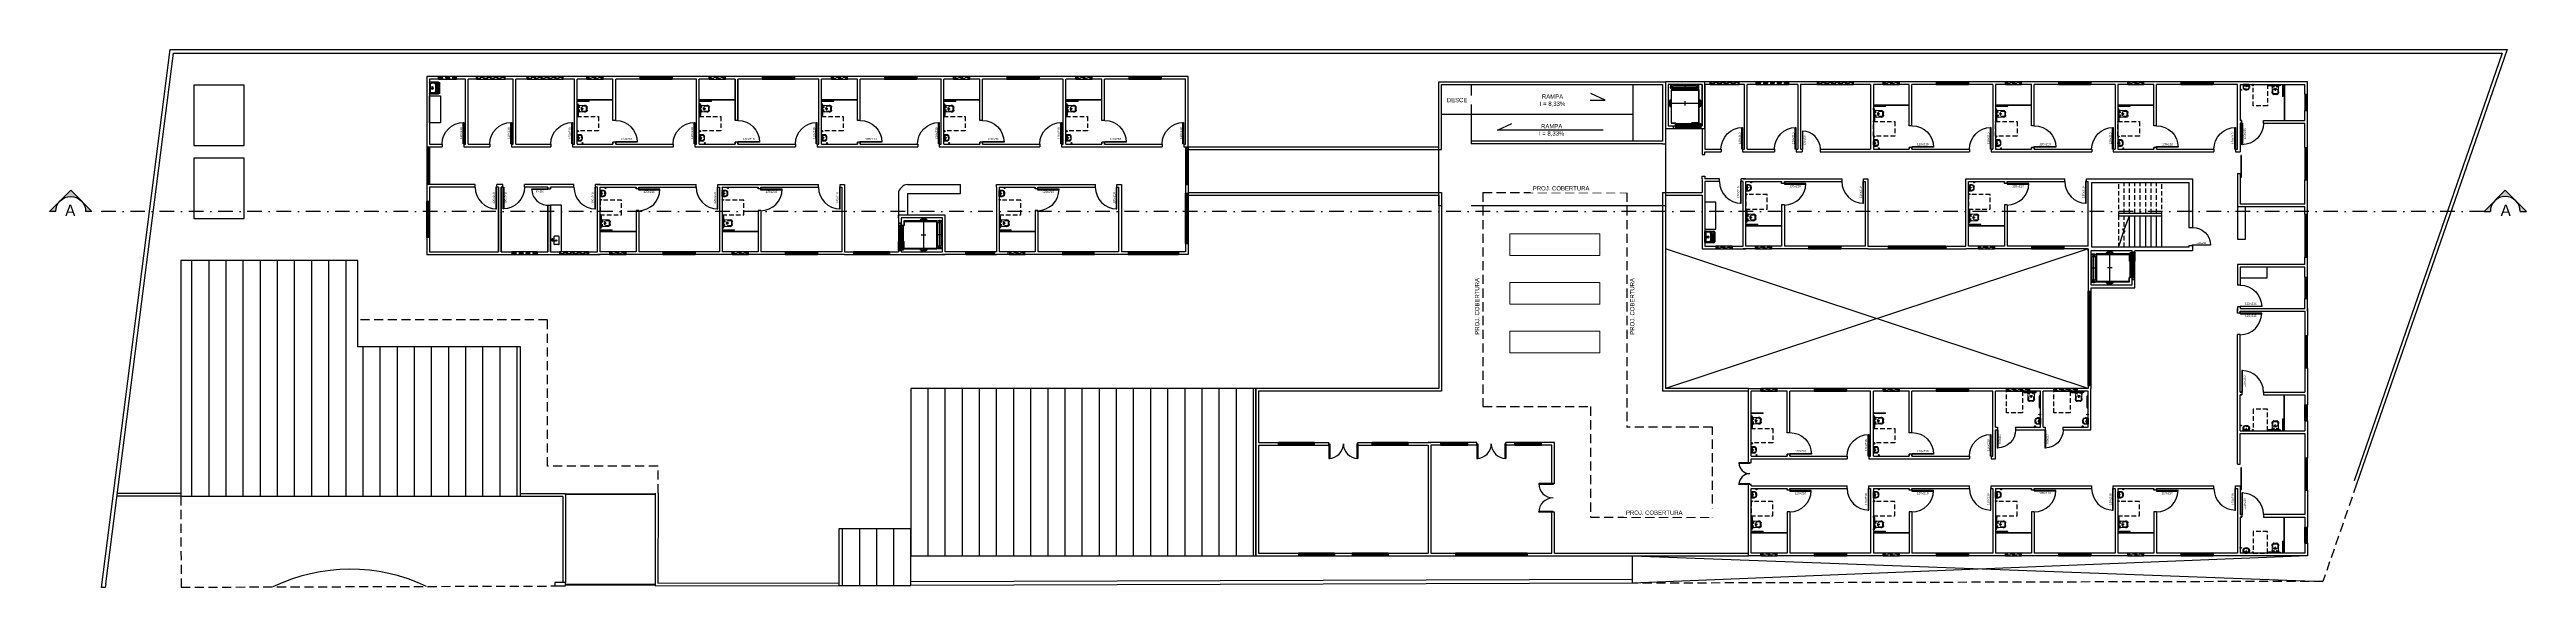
# Model space of a CAD drawing. Header units: centimetres. Extents: x 0 to 1814864, y -139216 to 99734.
# Drawn here: x 1070622 to 1084401, y 7848 to 10838 of the extents above; entities that cross this region are included whole.
import ezdxf
from ezdxf.enums import TextEntityAlignment as Align

# ---------------------------------------------------------------- set-up
doc = ezdxf.new("R2010")
doc.units = ezdxf.units.CM
doc.header["$LTSCALE"] = 4
for name, pattern in [('DASHDOT', [25.4, 12.7, -6.35, 0, -6.35]), ('DASHED2', [9.525, 6.35, -3.175]), ('HIDDEN', [9.525, 6.35, -3.175]), ('HIDDENX2', [19.05, 12.7, -6.35]), ('LTYPE_4', [112.5, 56.25, -56.25]), ('LTYPE_6', [168.75, 112.5, -28.125, 0, -28.125])]:
    doc.linetypes.add(name, pattern=pattern)
for name, color, linetype in [('0.1', 1, 'Continuous'), ('0.2', 2, 'Continuous'), ('0.4', 4, 'Continuous'), ('0.6', 6, 'Continuous'), ('001-MOBILIA', 253, 'Continuous'), ('02-CONT', 2, 'Continuous'), ('03-CONT', 3, 'Continuous'), ('08', 8, 'Continuous'), ('B-CORTE', 4, 'DASHDOT'), ('C-TEXTO-02', 2, 'Continuous'), ('PDF1_PH - Metal', 253, 'Continuous'), ('PROJEÇÕES', 1, 'DASHED2'), ('VISTA3', 3, 'Continuous')]:
    doc.layers.add(name, color=color, linetype=linetype)
doc.layers.add('C-TEXTO-01', color=2, linetype='Continuous', lineweight=20)
doc.layers.add('PDF1_PH - Alv Construir', color=6, linetype='Continuous', lineweight=40)
doc.styles.add('2mm 1-50', font='arial.ttf', dxfattribs={"height": 0.1})
doc.styles.add('Esc.125', font='ERASLGHT.TTF', dxfattribs={"height": 22.5})
doc.styles.add('Símbolos', font='ERASLGHT.TTF')

# ---------------------------------------------------------------- blocks, each defined once
blk = doc.blocks.new('1_00e')
blk.add_lwpolyline([(-28, -52), (-25, -52), (-25, 48), (-28, 48)], close=True)
at = {"color": 1}
blk.add_arc((-28, -52), 100, 0, 90, dxfattribs=at)
blk = doc.blocks.new('90d')
blk.add_lwpolyline([(-5, -84), (-5, 6), (-2, 6), (-2, -84)], close=True)
at = {"color": 1}
blk.add_arc((-2, -84), 90, 90, 180, dxfattribs=at)
blk = doc.blocks.new('Barra 3')
at = {"layer": 'PDF1_PH - Metal', "lineweight": 9}
for points in [[(19245, 25720), (19252, 25720), (19252, 25719), (19245, 25719)], [(19315, 25720), (19322, 25720), (19322, 25719), (19315, 25719)]]:
    blk.add_lwpolyline(points, close=True, dxfattribs=at)
for points in [[(19246, 25718), (19246, 25719)], [(19251, 25718), (19251, 25719)], [(19253, 25716), (19315, 25716)], [(19253, 25712), (19315, 25712)], [(19316, 25718), (19316, 25719)], [(19321, 25718), (19321, 25719)]]:
    blk.add_lwpolyline(points, dxfattribs=at)
for centre, radius, start, end in [((19253, 25719), 7.08, 188.6936, 267.1299), ((19253, 25718), 2.3, 183.7735, 266.2236), ((19314, 25718), 6.22, 270.0361, 357.9477), ((19314, 25718), 2.29, 284.5016, 358.1815)]:
    blk.add_arc(centre, radius, start, end, dxfattribs=at)
blk = doc.blocks.new('bacia sanit')
at = {"layer": 'PDF1_PH - Metal', "lineweight": 9}
for points in [[(16862, 24756), (16857, 24756)], [(16862, 24750), (16857, 24750)], [(16862, 24746), (16862, 24746), (16862, 24760), (16862, 24761)], [(16863, 24747), (16863, 24747), (16863, 24747), (16864, 24747), (16864, 24747), (16864, 24753), (16864, 24759), (16864, 24759), (16863, 24759), (16863, 24759)], [(16863, 24758), (16863, 24758), (16863, 24757), (16863, 24749), (16863, 24748), (16863, 24748)], [(16874, 24771), (16899, 24771)], [(16899, 24735), (16874, 24735)], [(16884, 24750), (16884, 24750), (16884, 24750), (16884, 24751), (16884, 24751), (16884, 24752), (16884, 24752), (16884, 24753), (16884, 24753), (16884, 24753), (16884, 24754), (16884, 24754), (16884, 24755), (16884, 24755), (16884, 24756), (16884, 24756), (16884, 24756)], [(16889, 24767), (16890, 24767), (16890, 24767), (16890, 24767), (16891, 24767), (16899, 24767), (16900, 24767), (16900, 24767), (16901, 24767), (16901, 24767), (16902, 24767)], [(16902, 24739), (16901, 24739), (16901, 24739), (16900, 24739), (16899, 24739), (16891, 24739), (16890, 24739), (16890, 24739), (16890, 24739), (16889, 24739)], [(16913, 24763), (16908, 24763)], [(16908, 24761), (16913, 24761), (16913, 24761)], [(16908, 24761), (16908, 24761), (16908, 24760), (16908, 24760), (16908, 24759), (16908, 24759), (16908, 24759), (16908, 24758), (16908, 24758), (16908, 24757), (16908, 24757), (16908, 24756)], [(16908, 24756), (16908, 24756), (16908, 24756), (16908, 24755), (16908, 24755), (16908, 24754), (16908, 24754), (16908, 24753), (16908, 24753), (16908, 24753), (16908, 24752), (16908, 24752), (16908, 24751), (16908, 24751), (16908, 24750)], [(16908, 24750), (16908, 24750), (16908, 24749), (16908, 24749), (16908, 24748), (16908, 24748), (16908, 24747), (16908, 24747), (16908, 24747), (16908, 24746), (16908, 24746), (16908, 24745), (16908, 24745)], [(16908, 24745), (16913, 24745), (16913, 24745)], [(16908, 24745), (16913, 24745), (16913, 24745)], [(16913, 24743), (16908, 24743)], [(16913, 24761), (16913, 24761), (16913, 24760), (16913, 24760), (16913, 24759), (16913, 24759), (16913, 24759), (16913, 24758), (16913, 24758), (16913, 24757), (16913, 24757), (16913, 24756), (16913, 24756), (16913, 24756), (16913, 24755), (16913, 24755), (16913, 24754), (16913, 24754), (16913, 24753), (16913, 24753), (16913, 24753), (16913, 24752), (16913, 24752), (16913, 24751), (16913, 24751), (16913, 24750), (16913, 24750), (16913, 24750), (16913, 24749), (16913, 24749), (16913, 24748), (16913, 24748), (16913, 24747), (16913, 24747), (16913, 24747), (16913, 24746), (16913, 24746), (16913, 24745), (16913, 24745)]]:
    blk.add_lwpolyline(points, dxfattribs=at)
at = {"layer": 'PDF1_PH - Metal', "lineweight": 211}
blk.add_lwpolyline([(16889, 24753), (16889, 24753), (16889, 24753)], dxfattribs=at)
for points in [[(16913, 24761, 0.086524), (16913, 24764, 0.264906), (16899, 24771)], [(16913, 24745, -0.086524), (16913, 24742, -0.264906), (16899, 24735)]]:
    blk.add_lwpolyline(points, format="xyb", dxfattribs=at)
at = {"layer": 'PDF1_PH - Metal', "lineweight": 9}
blk.add_circle((16871, 24761), 0.643, dxfattribs=at)
at = {"layer": 'PDF1_PH - Metal', "lineweight": 211}
blk.add_circle((16871, 24745), 0.643, dxfattribs=at)
for centre, radius, start, end in [((16865, 24760), 3.2, 88.1661, 164.6032), ((16865, 24746), 3.06, 177.2926, 274.2593), ((16891, 24757), 26.5, 161.0139, 177.0973), ((16892, 24750), 28, 184.427, 198.8013), ((16874, 24762), 8.95, 90.3217, 157.8056), ((16875, 24745), 10.5, 204.627, 261.8049), ((16885, 26015), 1260, 269.9347, 270.0653), ((16885, 23701), 1050, 89.9217, 90.0783), ((16887, 24753), 2.59, 275.8679, 84.1321)]:
    blk.add_arc(centre, radius, start, end, dxfattribs=at)
at = {"layer": 'PDF1_PH - Metal', "lineweight": 9}
for centre, radius, start, end in [((16863, 24758), 0.429, 90, 180), ((16863, 24748), 0.429, 180, 270), ((16894, 24753), 14.7, 110.9822, 249.0178), ((16902, 24760), 6.91, 11.172, 90.6439), ((16902, 24746), 6.91, 269.3561, 348.828)]:
    blk.add_arc(centre, radius, start, end, dxfattribs=at)
blk = doc.blocks.new('L.51_P')
at = {"layer": '08'}
for p, q in [((-250, 0), (-249, 0)), ((-249, 0), (249, 0)), ((250, 0), (249, 0)), ((-269, -260), (-269, -260)), ((-262, -36), (-262, -36)), ((-259, -9), (-259, -9)), ((-226, -95), (-224, -63)), ((-226, -95), (-225, -95)), ((-225, -95), (-224, -63)), ((-216, -329), (-216, -329)), ((-189, -140), (-140, -129)), ((-161, -28), (-161, -28)), ((0, -12), (0, -12)), ((189, -140), (140, -129)), ((161, -28), (161, -28)), ((216, -329), (216, -329)), ((226, -95), (224, -63)), ((225, -95), (224, -63)), ((226, -95), (225, -95)), ((259, -9), (259, -9)), ((262, -36), (262, -36)), ((269, -260), (269, -260))]:
    blk.add_line(p, q, dxfattribs=at)
at = {"layer": '08', "ltscale": 27.502596}
for centre in [(-100, -59), (100, -59)]:
    blk.add_circle(centre, 19, dxfattribs=at)
at = {"layer": '08'}
for centre, radius, start, end in [((10, -800), 688, 94.61605, 102.65503), ((0, -61), 19, 90, 270), ((0, -61), 19, 270, 90), ((-10, -800), 688, 77.34497, 85.38395)]:
    blk.add_arc(centre, radius, start, end, dxfattribs=at)
for centre, major_axis, ratio, start_param, end_param in [((-178, -187), (-49.3, 11.1), 0.9999713, 0.1335251, 0.2108724), ((-238, -179), (-7.5, 6.62), 0.9937452, 3.7330462, 3.8628593), ((-237, -179), (8.41, 5.42), 0.9885196, 5.5633013, 5.6999785), ((0, -187), (-22.7, 2), 0.9924994, 0.0726091, 0.2002752), ((0, -187), (-22.5, 0.5), 0.9916707, 5.2535481, 5.2995697), ((0, -187), (-22.5, 0.9), 0.9921692, 5.2553371, 5.2719597), ((0, -187), (22.5, 0.5), 0.9916707, 0.9836156, 1.0296372), ((0, -187), (22.5, 0.9), 0.9921692, 1.0112256, 1.0278483), ((0, -187), (22.7, 2), 0.9924994, 6.0829101, 6.2105762), ((178, -187), (49.3, 11.1), 0.9999713, 6.0723129, 6.1496602)]:
    blk.add_ellipse(centre, major_axis=major_axis, ratio=ratio, start_param=start_param, end_param=end_param, dxfattribs=at)
for points, degree, knots in [([(-259, -9), (-259, -8), (-259, -7), (-258, -5), (-258, -4), (-256, -3), (-255, -2), (-254, -1), (-253, 0), (-251, 0), (-250, 0), (-250, 0)], 3, [0, 0, 0, 0, 0.2792277, 0.2792277, 0.6097434, 0.6097434, 0.9337533, 0.9337533, 1.2524277, 1.2524277, 1.4486248, 1.4486248, 1.4486248, 1.4486248]), ([(250, 0), (251, 0), (252, 0), (254, -1), (255, -1), (256, -3), (257, -3), (258, -5), (259, -6), (259, -8), (259, -8), (259, -9)], 3, [0, 0, 0, 0, 0.3178136, 0.3178136, 0.6306226, 0.6306226, 0.9465388, 0.9465388, 1.2670488, 1.2670488, 1.448529, 1.448529, 1.448529, 1.448529]), ([(-262, -36), (-262, -36), (-262, -37), (-262, -37), (-263, -40), (-263, -43), (-263, -45), (-263, -47), (-263, -48), (-263, -50), (-264, -53), (-264, -56), (-264, -59), (-265, -70), (-265, -80), (-266, -91), (-266, -102), (-267, -112), (-267, -123), (-267, -125), (-267, -128), (-268, -131), (-268, -133), (-268, -136), (-268, -138), (-268, -152), (-269, -166), (-269, -179), (-269, -183), (-269, -188), (-269, -192), (-270, -196), (-270, -200), (-270, -204), (-270, -221), (-270, -239), (-269, -257), (-269, -258), (-269, -259), (-269, -260)], 3, [171.9865809, 171.9865809, 171.9865809, 171.9865809, 172.7474918, 172.7474918, 172.7474918, 184.8419534, 184.8419534, 184.8419534, 191.4740693, 191.4740693, 191.4740693, 204.4163297, 204.4163297, 204.4163297, 249.640497, 249.640497, 249.640497, 294.8646644, 294.8646644, 294.8646644, 305.9122775, 305.9122775, 305.9122775, 316.9598907, 316.9598907, 316.9598907, 374.3211337, 374.3211337, 374.3211337, 391.6897802, 391.6897802, 391.6897802, 408.1405898, 408.1405898, 408.1405898, 482.9296389, 482.9296389, 482.9296389, 486.8399649, 486.8399649, 486.8399649, 486.8399649]), ([(-269, -260), (-270, -239), (-270, -219), (-269, -173), (-268, -148), (-267, -104), (-266, -85), (-264, -60), (-264, -54), (-263, -46), (-263, -45), (-263, -42), (-263, -40), (-263, -38), (-262, -38), (-262, -37), (-262, -37), (-262, -36), (-262, -36), (-262, -36), (-262, -36), (-262, -36)], 3, [0, 0, 0, 0, 6.2075736, 6.2075736, 13.6571314, 13.6571314, 19.4589272, 19.4589272, 21.2492902, 21.2492902, 21.7261901, 21.7261901, 22.1641806, 22.1641806, 22.3930528, 22.3930528, 22.5500167, 22.5500167, 22.7065546, 22.7065546, 22.8002869, 22.8002869, 22.8002869, 22.8002869]), ([(-62, -461), (-92, -458), (-123, -454), (-171, -438), (-189, -430), (-214, -410), (-222, -401), (-236, -382), (-242, -373), (-251, -352), (-255, -341), (-260, -323), (-261, -316), (-263, -309)], 3, [0, 0, 0, 0, 9.188374, 9.188374, 15.0344105, 15.0344105, 18.7139729, 18.7139729, 21.9934109, 21.9934109, 25.5407664, 25.5407664, 27.6245342, 27.6245342, 27.6245342, 27.6245342]), ([(-228, -173), (-228, -172), (-228, -172), (-228, -172), (-228, -171), (-228, -170), (-228, -169), (-228, -167), (-228, -164), (-228, -163), (-228, -160), (-228, -158), (-228, -157), (-228, -154), (-228, -151), (-228, -150), (-228, -148), (-228, -146), (-228, -146), (-228, -143), (-228, -141), (-228, -139), (-228, -135), (-228, -131), (-228, -129), (-227, -125), (-227, -121), (-227, -119), (-227, -113), (-226, -108), (-226, -105), (-226, -101), (-226, -97), (-226, -97), (-226, -96), (-226, -96), (-226, -95), (-226, -95), (-226, -95)], 5, [546.2491883, 546.2491883, 546.2491883, 546.2491883, 546.2491883, 546.2491883, 546.7739127, 546.7739127, 546.7739127, 554.2876537, 554.2876537, 554.2876537, 563.8753114, 563.8753114, 563.8753114, 572.1696704, 572.1696704, 572.1696704, 583.4267604, 583.4267604, 583.4267604, 585.7261644, 585.7261644, 585.7261644, 600.3707662, 600.3707662, 600.3707662, 613.0693181, 613.0693181, 613.0693181, 629.1440404, 629.1440404, 629.1440404, 652.0587641, 652.0587641, 652.0587641, 654.9214647, 654.9214647, 654.9214647, 656.5484238, 656.5484238, 656.5484238, 656.5484238, 656.5484238, 656.5484238]), ([(-225, -95), (-226, -99), (-226, -103), (-226, -107), (-226, -111), (-227, -115), (-227, -119), (-227, -123), (-228, -127), (-228, -131), (-228, -134), (-228, -136), (-228, -139), (-228, -141), (-228, -142), (-228, -144)], 3, [161.3393449, 161.3393449, 161.3393449, 161.3393449, 177.7748404, 177.7748404, 177.7748404, 195.1190769, 195.1190769, 195.1190769, 212.3532287, 212.3532287, 212.3532287, 223.7728366, 223.7728366, 223.7728366, 230.4263933, 230.4263933, 230.4263933, 230.4263933]), ([(-228, -144), (-228, -145), (-228, -145), (-228, -146), (-228, -146), (-228, -146), (-228, -146), (-228, -148), (-228, -150), (-228, -152), (-228, -153), (-228, -154), (-228, -155), (-228, -157), (-228, -158), (-228, -160), (-228, -160), (-228, -160), (-228, -160)], 3, [0, 0, 0, 0, 2.396491, 2.396491, 2.396491, 3.1953986, 3.1953986, 3.1953986, 10.963495, 10.963495, 10.963495, 15.6098728, 15.6098728, 15.6098728, 22.2328933, 22.2328933, 22.2328933, 22.4708667, 22.4708667, 22.4708667, 22.4708667]), ([(-228, -173), (-228, -172), (-228, -172), (-228, -172), (-228, -170), (-228, -167), (-228, -165), (-228, -162), (-228, -160)], 5, [-26.0039098, -26.0039098, -26.0039098, -26.0039098, -26.0039098, -26.0039098, -25.7336946, -25.7336946, -25.7336946, -13.019576, -13.019576, -13.019576, -13.019576, -13.019576, -13.019576]), ([(-228, -181), (-228, -181), (-228, -180), (-228, -180), (-228, -178), (-228, -177), (-228, -176), (-228, -175), (-228, -175), (-228, -174), (-228, -174), (-228, -173), (-228, -173), (-228, -173), (-228, -173), (-228, -173), (-228, -173), (-228, -173)], 5, [532.0790539, 532.0790539, 532.0790539, 532.0790539, 532.0790539, 532.0790539, 536.5674876, 536.5674876, 536.5674876, 541.0603639, 541.0603639, 541.0603639, 543.3103979, 543.3103979, 543.3103979, 544.4354452, 544.4354452, 544.4354452, 544.8304556, 544.8304556, 544.8304556, 544.8304556, 544.8304556, 544.8304556]), ([(-227, -179), (-227, -179), (-227, -179), (-227, -179), (-227, -179), (-227, -179), (-228, -179), (-228, -179), (-228, -179), (-228, -179), (-228, -179), (-228, -179), (-228, -179), (-228, -179), (-228, -179), (-228, -179), (-228, -179), (-228, -179), (-228, -179), (-228, -179), (-228, -179), (-228, -179), (-228, -179), (-228, -179), (-228, -179), (-228, -179), (-228, -179), (-228, -179), (-228, -179), (-228, -179), (-228, -179), (-228, -179), (-228, -179), (-228, -179), (-228, -179), (-228, -179), (-228, -179), (-228, -179), (-228, -179), (-228, -179), (-228, -179), (-228, -179), (-228, -179), (-228, -179), (-228, -179), (-228, -179)], 3, [86.6062655, 86.6062655, 86.6062655, 86.6062655, 87.7286413, 87.7286413, 87.7286413, 90.455187, 90.455187, 90.455187, 92.3796282, 92.3796282, 92.3796282, 93.3418485, 93.3418485, 93.3418485, 93.8229597, 93.8229597, 93.8229597, 94.0635156, 94.0635156, 94.0635156, 94.3040719, 94.3040719, 94.3040719, 94.4488557, 94.4488557, 94.4488557, 94.7267542, 94.7267542, 94.7267542, 94.8659503, 94.8659503, 94.8659503, 95.0051464, 95.0051464, 95.0051464, 95.5215074, 95.5215074, 95.5215074, 95.7796879, 95.7796879, 95.7796879, 95.9760469, 95.9760469, 95.9760469, 96.0378671, 96.0378671, 96.0378671, 96.0378671]), ([(-228, -179), (-228, -179), (-228, -179), (-228, -180), (-228, -180), (-228, -180), (-228, -180), (-228, -180), (-228, -180), (-228, -181), (-228, -181), (-228, -181), (-228, -181), (-228, -181), (-228, -181), (-228, -181)], 3, [95.8673285, 95.8673285, 95.8673285, 95.8673285, 97.5886597, 97.5886597, 97.5886597, 102.9786192, 102.9786192, 102.9786192, 105.8449407, 105.8449407, 105.8449407, 108.5014146, 108.5014146, 108.5014146, 109.4277343, 109.4277343, 109.4277343, 109.4277343]), ([(-228, -182), (-228, -182), (-228, -182), (-228, -182), (-228, -182), (-228, -182), (-228, -181)], 3, [11.1704758, 11.1704758, 11.1704758, 11.1704758, 15.411887, 15.411887, 15.411887, 21.2045472, 21.2045472, 21.2045472, 21.2045472]), ([(-227, -181), (-228, -181), (-228, -181), (-228, -181), (-228, -181), (-228, -181), (-228, -181), (-228, -181), (-228, -181), (-228, -181), (-228, -181), (-228, -181), (-228, -181), (-228, -181), (-228, -181), (-228, -181), (-228, -181), (-228, -181), (-228, -181), (-228, -181), (-228, -181), (-228, -181), (-228, -181), (-228, -181), (-228, -181), (-228, -181), (-228, -181), (-228, -181)], 3, [86.6062655, 86.6062655, 86.6062655, 86.6062655, 91.112306, 91.112306, 91.112306, 94.3040719, 94.3040719, 94.3040719, 94.4488557, 94.4488557, 94.4488557, 94.7267542, 94.7267542, 94.7267542, 95.0051464, 95.0051464, 95.0051464, 95.5215074, 95.5215074, 95.5215074, 95.7796879, 95.7796879, 95.7796879, 95.9760469, 95.9760469, 95.9760469, 96.0378196, 96.0378196, 96.0378196, 96.0378196]), ([(-228, -181), (-228, -181), (-228, -181), (-228, -181), (-228, -181), (-228, -181), (-228, -181), (-228, -181), (-228, -181), (-228, -181), (-228, -181), (-228, -181), (-228, -181), (-228, -181), (-228, -181), (-228, -181), (-228, -181), (-228, -181), (-228, -181), (-228, -181), (-228, -182), (-228, -182), (-228, -182), (-228, -182), (-228, -182)], 3, [0.000033, 0.000033, 0.000033, 0.000033, 1.8984014, 1.8984014, 1.8984014, 2.3707611, 2.3707611, 2.3707611, 3.8232359, 3.8232359, 3.8232359, 5.7581489, 5.7581489, 5.7581489, 9.5922022, 9.5922022, 9.5922022, 9.856292, 9.856292, 9.856292, 15.2762438, 15.2762438, 15.2762438, 18.9937198, 18.9937198, 18.9937198, 18.9937198]), ([(-189, -140), (-196, -141), (-203, -144), (-208, -149), (-211, -151), (-213, -153), (-216, -156), (-216, -156), (-216, -156), (-216, -156), (-221, -163), (-225, -170), (-227, -178), (-227, -179), (-227, -179), (-227, -180)], 3, [18.5938609, 18.5938609, 18.5938609, 18.5938609, 48.6208191, 48.6208191, 48.6208191, 61.9879594, 61.9879594, 61.9879594, 63.5936009, 63.5936009, 63.5936009, 96.3181726, 96.3181726, 96.3181726, 99.127558, 99.127558, 99.127558, 99.127558]), ([(-227, -179), (-227, -180), (-227, -180), (-227, -180), (-227, -180), (-227, -180), (-227, -180), (-227, -180), (-227, -180), (-227, -180), (-227, -180), (-227, -180), (-227, -180), (-227, -180), (-227, -180), (-227, -180), (-227, -180), (-227, -180), (-227, -180), (-227, -180), (-227, -180), (-227, -180), (-227, -180), (-227, -180), (-227, -180)], 3, [0, 0, 0, 0, 0.14446453, 0.14446453, 0.14446453, 0.15384155, 0.15384155, 0.15384155, 0.23281006, 0.23281006, 0.23281006, 0.27205519, 0.27205519, 0.27205519, 0.29452897, 0.29452897, 0.29452897, 0.31952484, 0.31952484, 0.31952484, 0.34503333, 0.34503333, 0.34503333, 0.36424564, 0.36424564, 0.36424564, 0.36424564]), ([(-227, -181), (-227, -181), (-227, -181), (-227, -181), (-227, -181), (-227, -181), (-227, -181), (-227, -181), (-227, -180), (-227, -180), (-227, -180), (-227, -180), (-227, -180), (-227, -180), (-227, -180), (-227, -180), (-227, -180), (-227, -180), (-227, -180)], 3, [0, 0, 0, 0, 3.9481316, 3.9481316, 3.9481316, 6.9070981, 6.9070981, 6.9070981, 9.4856744, 9.4856744, 9.4856744, 10.6864919, 10.6864919, 10.6864919, 11.8873095, 11.8873095, 11.8873095, 12.7085646, 12.7085646, 12.7085646, 12.7085646]), ([(-224, -63), (-224, -58), (-222, -53), (-219, -48), (-217, -45), (-214, -42), (-210, -40), (-208, -38), (-204, -37), (-201, -36)], 3, [10.9132887, 10.9132887, 10.9132887, 10.9132887, 33.9603278, 33.9603278, 33.9603278, 50.289489, 50.289489, 50.289489, 65.056953, 65.056953, 65.056953, 65.056953]), ([(-201, -36), (-205, -37), (-210, -39), (-214, -42), (-219, -47), (-222, -55), (-223, -57), (-224, -60), (-224, -63)], 5, [7.912422, 7.912422, 7.912422, 7.912422, 7.912422, 7.912422, 31.9913462, 31.9913462, 31.9913462, 47.4531597, 47.4531597, 47.4531597, 47.4531597, 47.4531597, 47.4531597]), ([(-216, -329), (-215, -331), (-215, -332), (-214, -334), (-213, -338), (-211, -343), (-209, -347), (-206, -353), (-202, -359), (-198, -365), (-195, -370), (-191, -375), (-186, -379), (-180, -385), (-173, -390), (-165, -395), (-159, -398), (-153, -401), (-146, -404), (-141, -406), (-136, -407), (-130, -409)], 3, [544.2918769, 544.2918769, 544.2918769, 544.2918769, 550.8725335, 550.8725335, 550.8725335, 571.7800576, 571.7800576, 571.7800576, 601.0389206, 601.0389206, 601.0389206, 628.3922974, 628.3922974, 628.3922974, 666.1578424, 666.1578424, 666.1578424, 694.9130848, 694.9130848, 694.9130848, 718.4475914, 718.4475914, 718.4475914, 718.4475914]), ([(0, -12), (-60, -12), (-120, -19), (-180, -31), (-187, -33), (-194, -34), (-201, -36)], 3, [460.2532523, 460.2532523, 460.2532523, 460.2532523, 715.7620912, 715.7620912, 715.7620912, 745.806363, 745.806363, 745.806363, 745.806363]), ([(-201, -36), (-177, -30), (-152, -25), (-128, -21), (-94, -17), (-61, -14), (-52, -14), (-43, -13), (-34, -13)], 5, [234.918202, 234.918202, 234.918202, 234.918202, 234.918202, 234.918202, 410.5497479, 410.5497479, 410.5497479, 473.9148254, 473.9148254, 473.9148254, 473.9148254, 473.9148254, 473.9148254]), ([(-63, -420), (-71, -420), (-79, -419), (-87, -418), (-95, -416), (-103, -415), (-110, -414), (-117, -412), (-124, -411), (-130, -409)], 3, [54.852513, 54.852513, 54.852513, 54.852513, 88.4765225, 88.4765225, 88.4765225, 122.1681551, 122.1681551, 122.1681551, 151.1027913, 151.1027913, 151.1027913, 151.1027913]), ([(-50, -422), (-53, -421), (-55, -421), (-58, -421), (-61, -421), (-63, -420), (-63, -420), (-63, -420), (-63, -420)], 5, [11.1841173, 11.1841173, 11.1841173, 11.1841173, 11.1841173, 11.1841173, 30.0723913, 30.0723913, 30.0723913, 30.4571168, 30.4571168, 30.4571168, 30.4571168, 30.4571168, 30.4571168]), ([(0, -424), (-15, -424), (-31, -423), (-46, -422), (-47, -422), (-49, -422), (-50, -422)], 3, [0, 0, 0, 0, 65.3176808, 65.3176808, 65.3176808, 70.9585247, 70.9585247, 70.9585247, 70.9585247]), ([(-45, -114), (-41, -114), (-37, -114), (-32, -113), (-28, -113), (-24, -113), (-20, -113), (-13, -112), (-7, -112), (0, -112)], 3, [388.4547663, 388.4547663, 388.4547663, 388.4547663, 406.3849072, 406.3849072, 406.3849072, 424.4009475, 424.4009475, 424.4009475, 452.6965433, 452.6965433, 452.6965433, 452.6965433]), ([(-34, -13), (-30, -13), (-26, -13), (-22, -13), (-15, -12), (-8, -12), (-2, -12), (-1, -12), (-1, -12), (0, -12)], 3, [59.3477843, 59.3477843, 59.3477843, 59.3477843, 76.6174448, 76.6174448, 76.6174448, 106.1296524, 106.1296524, 106.1296524, 108.4187665, 108.4187665, 108.4187665, 108.4187665]), ([(-12, -168), (-12, -168), (-12, -168), (-12, -168), (-12, -168), (-12, -168), (-12, -168), (-15, -170), (-18, -173), (-20, -175), (-21, -179), (-22, -183), (-22, -184), (-22, -185), (-22, -186), (-22, -186), (-22, -186), (-22, -186), (-22, -186), (-22, -186), (-22, -187)], 5, [23.6773657, 23.6773657, 23.6773657, 23.6773657, 23.6773657, 23.6773657, 23.6977835, 23.6977835, 23.6977835, 25.1173949, 25.1173949, 25.1173949, 50.5943749, 50.5943749, 50.5943749, 58.0072173, 58.0072173, 58.0072173, 58.5367063, 58.5367063, 58.5367063, 59.0556142, 59.0556142, 59.0556142, 59.0556142, 59.0556142, 59.0556142]), ([(-22, -189), (-22, -190), (-22, -190), (-22, -190), (-22, -194), (-20, -199), (-17, -202), (-16, -203), (-15, -203), (-15, -204), (-13, -206), (-10, -207), (-8, -208), (-5, -209), (-3, -209), (0, -209)], 3, [27.2458569, 27.2458569, 27.2458569, 27.2458569, 27.5979915, 27.5979915, 27.5979915, 49.7687755, 49.7687755, 49.7687755, 54.290067, 54.290067, 54.290067, 66.9132945, 66.9132945, 66.9132945, 79.5279138, 79.5279138, 79.5279138, 79.5279138]), ([(34, -13), (30, -13), (26, -13), (22, -13), (15, -12), (8, -12), (2, -12), (1, -12), (1, -12), (0, -12)], 3, [59.3477843, 59.3477843, 59.3477843, 59.3477843, 76.6174448, 76.6174448, 76.6174448, 106.1296524, 106.1296524, 106.1296524, 108.4187165, 108.4187165, 108.4187165, 108.4187165]), ([(0, -12), (60, -12), (120, -19), (180, -31), (187, -33), (194, -34), (201, -36)], 3, [460.2532275, 460.2532275, 460.2532275, 460.2532275, 715.7620402, 715.7620402, 715.7620402, 745.806363, 745.806363, 745.806363, 745.806363]), ([(45, -114), (41, -114), (37, -114), (32, -113), (28, -113), (24, -113), (20, -113), (13, -112), (7, -112), (0, -112)], 3, [388.4547663, 388.4547663, 388.4547663, 388.4547663, 406.3849072, 406.3849072, 406.3849072, 424.4009475, 424.4009475, 424.4009475, 452.6965433, 452.6965433, 452.6965433, 452.6965433]), ([(22, -189), (22, -190), (22, -190), (22, -190), (22, -194), (20, -199), (17, -202), (16, -203), (15, -203), (15, -204), (13, -206), (10, -207), (8, -208), (5, -209), (3, -209), (0, -209)], 3, [27.2458569, 27.2458569, 27.2458569, 27.2458569, 27.5979915, 27.5979915, 27.5979915, 49.7687755, 49.7687755, 49.7687755, 54.290067, 54.290067, 54.290067, 66.9132945, 66.9132945, 66.9132945, 79.5285652, 79.5285652, 79.5285652, 79.5285652]), ([(0, -424), (15, -424), (31, -423), (46, -422), (47, -422), (49, -422), (50, -422)], 3, [0, 0, 0, 0, 65.3176808, 65.3176808, 65.3176808, 70.9585247, 70.9585247, 70.9585247, 70.9585247]), ([(12, -168), (12, -168), (12, -168), (12, -168), (12, -168), (12, -168), (12, -168), (15, -170), (18, -173), (20, -175), (21, -179), (22, -183), (22, -184), (22, -185), (22, -186), (22, -186), (22, -186), (22, -186), (22, -186), (22, -186), (22, -187)], 5, [23.6773657, 23.6773657, 23.6773657, 23.6773657, 23.6773657, 23.6773657, 23.6977835, 23.6977835, 23.6977835, 25.1173949, 25.1173949, 25.1173949, 50.5943749, 50.5943749, 50.5943749, 58.0072173, 58.0072173, 58.0072173, 58.5367063, 58.5367063, 58.5367063, 59.0556142, 59.0556142, 59.0556142, 59.0556142, 59.0556142, 59.0556142]), ([(201, -36), (177, -30), (152, -25), (128, -21), (94, -17), (61, -14), (52, -14), (43, -13), (34, -13)], 5, [234.918202, 234.918202, 234.918202, 234.918202, 234.918202, 234.918202, 410.5497479, 410.5497479, 410.5497479, 473.9148254, 473.9148254, 473.9148254, 473.9148254, 473.9148254, 473.9148254]), ([(50, -422), (53, -421), (55, -421), (58, -421), (61, -421), (63, -420), (63, -420), (63, -420), (63, -420)], 5, [11.1841173, 11.1841173, 11.1841173, 11.1841173, 11.1841173, 11.1841173, 30.0723913, 30.0723913, 30.0723913, 30.4571168, 30.4571168, 30.4571168, 30.4571168, 30.4571168, 30.4571168]), ([(263, -309), (259, -326), (255, -343), (242, -373), (234, -386), (217, -407), (208, -415), (190, -428), (180, -433), (159, -442), (148, -446), (123, -453), (109, -455), (84, -459), (73, -460), (62, -461)], 3, [0, 0, 0, 0, 5.2168786, 5.2168786, 9.7021984, 9.7021984, 13.2381292, 13.2381292, 16.5186499, 16.5186499, 20.0815076, 20.0815076, 24.3551613, 24.3551613, 27.647025, 27.647025, 27.647025, 27.647025]), ([(63, -420), (71, -420), (79, -419), (87, -418), (95, -416), (103, -415), (110, -414), (117, -412), (124, -411), (130, -409)], 3, [54.852513, 54.852513, 54.852513, 54.852513, 88.4765225, 88.4765225, 88.4765225, 122.1681551, 122.1681551, 122.1681551, 151.1027913, 151.1027913, 151.1027913, 151.1027913]), ([(216, -329), (215, -331), (215, -332), (214, -334), (213, -338), (211, -343), (209, -347), (206, -353), (202, -359), (198, -365), (195, -370), (191, -375), (186, -379), (180, -385), (173, -390), (165, -395), (159, -398), (153, -401), (146, -404), (141, -406), (136, -407), (130, -409)], 3, [544.2918769, 544.2918769, 544.2918769, 544.2918769, 550.8725335, 550.8725335, 550.8725335, 571.7800576, 571.7800576, 571.7800576, 601.0389206, 601.0389206, 601.0389206, 628.3922974, 628.3922974, 628.3922974, 666.1578424, 666.1578424, 666.1578424, 694.9130848, 694.9130848, 694.9130848, 718.4475914, 718.4475914, 718.4475914, 718.4475914]), ([(189, -140), (196, -141), (203, -144), (208, -149), (211, -151), (213, -153), (216, -156), (216, -156), (216, -156), (216, -156), (221, -163), (225, -170), (227, -178), (227, -179), (227, -179), (227, -180)], 3, [18.5938609, 18.5938609, 18.5938609, 18.5938609, 48.6208191, 48.6208191, 48.6208191, 61.9879594, 61.9879594, 61.9879594, 63.5936009, 63.5936009, 63.5936009, 96.3181726, 96.3181726, 96.3181726, 99.127558, 99.127558, 99.127558, 99.127558]), ([(224, -63), (224, -58), (222, -53), (219, -48), (217, -45), (214, -42), (210, -40), (208, -38), (204, -37), (201, -36)], 3, [10.9132887, 10.9132887, 10.9132887, 10.9132887, 33.9603278, 33.9603278, 33.9603278, 50.289489, 50.289489, 50.289489, 65.056953, 65.056953, 65.056953, 65.056953]), ([(201, -36), (206, -37), (211, -40), (215, -44), (217, -46), (218, -47), (219, -49), (222, -53), (224, -58), (224, -63)], 3, [7.9124236, 7.9124236, 7.9124236, 7.9124236, 25.1783692, 25.1783692, 25.1783692, 31.9913484, 31.9913484, 31.9913484, 47.4531597, 47.4531597, 47.4531597, 47.4531597]), ([(225, -95), (226, -99), (226, -103), (226, -107), (226, -111), (227, -115), (227, -119), (227, -123), (228, -127), (228, -131), (228, -134), (228, -136), (228, -139), (228, -141), (228, -142), (228, -144)], 3, [161.3393449, 161.3393449, 161.3393449, 161.3393449, 177.7748404, 177.7748404, 177.7748404, 195.1190769, 195.1190769, 195.1190769, 212.3532287, 212.3532287, 212.3532287, 223.7728366, 223.7728366, 223.7728366, 230.4263933, 230.4263933, 230.4263933, 230.4263933]), ([(225, -291), (227, -274), (229, -256), (229, -223), (229, -207), (229, -191)], 3, [0.0000017, 0.0000017, 0.0000017, 0.0000017, 5.2121456, 5.2121456, 10.0155358, 10.0155358, 10.0155358, 10.0155358]), ([(228, -173), (228, -172), (228, -172), (228, -172), (228, -171), (228, -170), (228, -169), (228, -167), (228, -164), (228, -163), (228, -160), (228, -158), (228, -157), (228, -154), (228, -151), (228, -150), (228, -148), (228, -146), (228, -146), (228, -143), (228, -141), (228, -139), (228, -135), (228, -131), (228, -129), (227, -125), (227, -121), (227, -119), (227, -113), (226, -108), (226, -105), (226, -101), (226, -97), (226, -97), (226, -96), (226, -96), (226, -95), (226, -95), (226, -95)], 5, [546.2491883, 546.2491883, 546.2491883, 546.2491883, 546.2491883, 546.2491883, 546.7739127, 546.7739127, 546.7739127, 554.2876537, 554.2876537, 554.2876537, 563.8753114, 563.8753114, 563.8753114, 572.1696704, 572.1696704, 572.1696704, 583.4267604, 583.4267604, 583.4267604, 585.7261644, 585.7261644, 585.7261644, 600.3707662, 600.3707662, 600.3707662, 613.0693181, 613.0693181, 613.0693181, 629.1440404, 629.1440404, 629.1440404, 652.0587641, 652.0587641, 652.0587641, 654.9214647, 654.9214647, 654.9214647, 656.5484238, 656.5484238, 656.5484238, 656.5484238, 656.5484238, 656.5484238]), ([(227, -181), (227, -181), (227, -181), (227, -181), (227, -181), (227, -181), (227, -181), (227, -181), (227, -180), (227, -180), (227, -180), (227, -180), (227, -180), (227, -180), (227, -180), (227, -180), (227, -180), (227, -180), (227, -180)], 3, [0, 0, 0, 0, 3.9481316, 3.9481316, 3.9481316, 6.9070981, 6.9070981, 6.9070981, 9.4856744, 9.4856744, 9.4856744, 10.6864919, 10.6864919, 10.6864919, 11.8873095, 11.8873095, 11.8873095, 12.7085646, 12.7085646, 12.7085646, 12.7085646]), ([(227, -181), (228, -181), (228, -181), (228, -181), (228, -181), (228, -181), (228, -181), (228, -181), (228, -181), (228, -181), (228, -181), (228, -181), (228, -181), (228, -181), (228, -181), (228, -181), (228, -181), (228, -181), (228, -181), (228, -181), (228, -181), (228, -181), (228, -181), (228, -181), (228, -181), (228, -181), (228, -181), (228, -181)], 3, [86.6062655, 86.6062655, 86.6062655, 86.6062655, 91.112306, 91.112306, 91.112306, 94.3040719, 94.3040719, 94.3040719, 94.4488557, 94.4488557, 94.4488557, 94.7267542, 94.7267542, 94.7267542, 95.0051464, 95.0051464, 95.0051464, 95.5215074, 95.5215074, 95.5215074, 95.7796879, 95.7796879, 95.7796879, 95.9760469, 95.9760469, 95.9760469, 96.0378196, 96.0378196, 96.0378196, 96.0378196]), ([(228, -144), (228, -145), (228, -145), (228, -146), (228, -146), (228, -146), (228, -146), (228, -148), (228, -150), (228, -152), (228, -153), (228, -154), (228, -155), (228, -157), (228, -158), (228, -160), (228, -160), (228, -160), (228, -160)], 3, [0, 0, 0, 0, 2.396491, 2.396491, 2.396491, 3.1953986, 3.1953986, 3.1953986, 10.963495, 10.963495, 10.963495, 15.6098728, 15.6098728, 15.6098728, 22.2328933, 22.2328933, 22.2328933, 22.4708667, 22.4708667, 22.4708667, 22.4708667]), ([(228, -173), (228, -172), (228, -172), (228, -172), (228, -170), (228, -167), (228, -165), (228, -162), (228, -160)], 5, [-26.0039098, -26.0039098, -26.0039098, -26.0039098, -26.0039098, -26.0039098, -25.7336946, -25.7336946, -25.7336946, -13.019576, -13.019576, -13.019576, -13.019576, -13.019576, -13.019576]), ([(228, -181), (228, -181), (228, -180), (228, -180), (228, -178), (228, -177), (228, -176), (228, -175), (228, -175), (228, -174), (228, -174), (228, -173), (228, -173), (228, -173), (228, -173), (228, -173), (228, -173), (228, -173)], 5, [532.0790539, 532.0790539, 532.0790539, 532.0790539, 532.0790539, 532.0790539, 536.5674876, 536.5674876, 536.5674876, 541.0603639, 541.0603639, 541.0603639, 543.3103979, 543.3103979, 543.3103979, 544.4354452, 544.4354452, 544.4354452, 544.8304556, 544.8304556, 544.8304556, 544.8304556, 544.8304556, 544.8304556]), ([(228, -182), (228, -182), (228, -182), (228, -182), (228, -182), (228, -182), (228, -181)], 3, [11.1704758, 11.1704758, 11.1704758, 11.1704758, 15.411887, 15.411887, 15.411887, 21.2045472, 21.2045472, 21.2045472, 21.2045472]), ([(228, -181), (228, -181), (228, -181), (228, -181), (228, -181), (228, -181), (228, -181), (228, -181), (228, -181), (228, -181), (228, -181), (228, -181), (228, -181), (228, -181), (228, -181), (228, -181), (228, -181), (228, -181), (228, -181), (228, -181), (228, -182), (228, -182), (228, -182), (228, -182), (228, -182)], 3, [0.000033, 0.000033, 0.000033, 0.000033, 1.8984014, 1.8984014, 1.8984014, 2.3707611, 2.3707611, 2.3707611, 3.8232359, 3.8232359, 3.8232359, 5.7581489, 5.7581489, 5.7581489, 9.5922022, 9.5922022, 9.5922022, 9.856292, 9.856292, 9.856292, 15.2762438, 15.2762438, 15.2762438, 18.9937198, 18.9937198, 18.9937198, 18.9937198]), ([(262, -36), (262, -36), (262, -37), (262, -37), (263, -40), (263, -43), (263, -45), (263, -47), (263, -48), (263, -50), (264, -53), (264, -56), (264, -59), (265, -70), (265, -80), (266, -91), (266, -102), (267, -112), (267, -123), (267, -125), (267, -128), (268, -131), (268, -133), (268, -136), (268, -138), (268, -152), (269, -166), (269, -179), (269, -183), (269, -188), (269, -192), (270, -196), (270, -200), (270, -204), (270, -221), (270, -239), (269, -257), (269, -258), (269, -259), (269, -260)], 3, [171.9865809, 171.9865809, 171.9865809, 171.9865809, 172.7474918, 172.7474918, 172.7474918, 184.8419534, 184.8419534, 184.8419534, 191.4740693, 191.4740693, 191.4740693, 204.4163297, 204.4163297, 204.4163297, 249.640497, 249.640497, 249.640497, 294.8646644, 294.8646644, 294.8646644, 305.9122775, 305.9122775, 305.9122775, 316.9598907, 316.9598907, 316.9598907, 374.3211337, 374.3211337, 374.3211337, 391.6897802, 391.6897802, 391.6897802, 408.1405898, 408.1405898, 408.1405898, 482.9296389, 482.9296389, 482.9296389, 486.8399649, 486.8399649, 486.8399649, 486.8399649]), ([(262, -36), (262, -36), (262, -36), (262, -36), (262, -36), (262, -37), (262, -37), (262, -37), (262, -37), (262, -38), (263, -39), (263, -40), (263, -40), (263, -42), (263, -43), (263, -47), (263, -49), (264, -58), (265, -65), (266, -86), (266, -101), (268, -141), (269, -168), (270, -216), (270, -238), (269, -260)], 3, [0.2128707, 0.2128707, 0.2128707, 0.2128707, 0.3077153, 0.3077153, 0.417994, 0.417994, 0.5183657, 0.5183657, 0.6823181, 0.6823181, 0.8446844, 0.8446844, 1.0636288, 1.0636288, 1.4139766, 1.4139766, 2.124866, 2.124866, 4.1090128, 4.1090128, 8.5039514, 8.5039514, 16.3901889, 16.3901889, 23.0154962, 23.0154962, 23.0154962, 23.0154962])]:
    blk.add_open_spline(points, degree=degree, knots=knots, dxfattribs=at)
for points, degree in [([(-263, -309), (-266, -293), (-268, -276), (-269, -260)], 3), ([(-262, -36), (-262, -28), (-261, -20), (-260, -11)], 3), ([(-260, -11), (-260, -10), (-259, -10), (-259, -9)], 3), ([(-229, -191), (-229, -224), (-230, -258), (-225, -291)], 3), ([(-229, -186), (-229, -187), (-229, -188), (-229, -189), (-229, -190), (-229, -191)], 5), ([(-225, -291), (-223, -304), (-220, -317), (-216, -329)], 3), ([(-224, -63), (-224, -63), (-224, -63), (-224, -63), (-224, -63), (-224, -63)], 5), ([(-201, -36), (-201, -36), (-201, -36), (-201, -36)], 3), ([(0, -464), (-21, -464), (-41, -463), (-62, -461)], 3), ([(0, -164), (-4, -164), (-8, -165), (-11, -167)], 3), ([(0, -164), (4, -164), (8, -165), (11, -167)], 3), ([(62, -461), (41, -463), (21, -464), (0, -464)], 3), ([(201, -36), (201, -36), (201, -36), (201, -36)], 3), ([(216, -329), (220, -317), (223, -304), (225, -291)], 3), ([(224, -63), (224, -63), (224, -63), (224, -63), (224, -63), (224, -63)], 5), ([(229, -186), (229, -187), (229, -188), (229, -189), (229, -190), (229, -191)], 5), ([(259, -9), (259, -10), (260, -10), (260, -11)], 3), ([(260, -11), (261, -20), (262, -28), (262, -36)], 3), ([(269, -260), (268, -276), (266, -293), (263, -309)], 3)]:
    blk.add_open_spline(points, degree=degree, dxfattribs=at)
blk = doc.blocks.new('Tanque05')
for p, q in [((243, 89), (243, 129)), ((244, 130), (295, 130)), ((247, 107), (248, 121)), ((286, 126), (253, 126)), ((288, 127), (292, 127)), ((292, 107), (291, 121)), ((293, 121), (293, 126)), ((296, 129), (296, 89)), ((246, 91), (247, 107)), ((291, 84), (248, 84)), ((249, 88), (289, 88)), ((250, 101), (288, 101)), ((250, 99), (289, 99)), ((250, 96), (281, 96)), ((250, 93), (281, 93)), ((250, 91), (281, 91)), ((284, 95), (284, 88)), ((285, 96), (292, 96)), ((292, 91), (292, 107))]:
    blk.add_line(p, q)
for radius in [5, 2.5]:
    blk.add_circle((269, 117), radius)
for centre, radius, start, end in [((244, 129), 1, 90, 180), ((253, 121), 5, 90, 177.7757), ((286, 121), 5, 53.6197, 90), ((288, 127), 0.5, 90, 254.832), ((286, 121), 6, 53.6197, 74.832), ((290, 125), 0.5, 233.6197, 53.6197), ((291, 123), 0.5, 25.1435, 205.1435), ((286, 121), 5, 2.2243, 25.1435), ((292, 126), 1, 0, 90), ((286, 121), 6, 5.5996, 25.1435), ((293, 121), 0.5, 185.5996, 0), ((295, 129), 1, 0, 90), ((248, 89), 5, 180, 270), ((249, 91), 3, 177.7757, 270), ((250, 107), 2.5, 177.7757, 260.8257), ((269, 230), 127, 260.8257, 279.1743), ((250, 102), 1, 177.7757, 270), ((250, 100), 1, 177.7757, 270), ((250, 97), 1, 177.7757, 270), ((250, 94), 1, 177.7757, 270), ((250, 92), 1, 177.7757, 270), ((281, 97), 1, 270, 2.2243), ((281, 94), 1, 270, 2.2243), ((281, 92), 1, 270, 2.2243), ((285, 95), 1, 90, 180), ((288, 102), 1, 270, 2.2243), ((289, 100), 1, 270, 2.2243), ((289, 91), 3, 270, 2.2243), ((289, 107), 2.5, 279.1743, 2.2243), ((291, 89), 5, 270, 0)]:
    blk.add_arc(centre, radius, start, end)
blk = doc.blocks.new('BOJO')
at = {"layer": '001-MOBILIA'}
for p, q in [((1061.86, 1872.8), (1061.86, 1872.84)), ((1061.88, 1872.87), (1061.88, 1872.87)), ((1061.88, 1872.84), (1061.88, 1872.84)), ((1061.88, 1872.81), (1062.05, 1872.81)), ((1061.88, 1872.79), (1062.05, 1872.79)), ((1061.89, 1872.88), (1061.93, 1872.88)), ((1061.89, 1872.83), (1061.93, 1872.83)), ((1061.89, 1872.81), (1061.89, 1872.83)), ((1061.97, 1873), (1061.97, 1872.81)), ((1061.97, 1872.79), (1061.97, 1872.61)), ((1062.23, 1873.04), (1062.01, 1873.04)), ((1062.23, 1872.57), (1062.01, 1872.57)), ((1062.27, 1872.61), (1062.27, 1873))]:
    blk.add_line(p, q, dxfattribs=at)
blk.add_circle((1062.12, 1872.8), 0.03, dxfattribs=at)
for centre, radius, start, end in [((1061.88, 1872.86), 0.035, 45.5847, 244.6231), ((1061.88, 1872.86), 0.0175, 90, 204.62), ((1061.88, 1872.86), 0.0175, 211.0027, 270), ((1061.85, 1872.84), 0.01, 0, 24.62), ((1061.88, 1872.8), 0.015, 41.8103, 318.1897), ((1061.88, 1872.8), 0.01, 90.0002, 270.0002), ((1061.9, 1872.86), 0.0195, 120.3612, 144.7356), ((1061.9, 1872.86), 0.0262, 144.7356, 163.6751), ((1061.91, 1872.86), 0.0352, 163.6751, 180), ((1061.91, 1872.86), 0.0352, 180, 196.3249), ((1061.9, 1872.85), 0.0262, 196.3249, 215.2644), ((1061.9, 1872.85), 0.0195, 215.2644, 239.6388), ((1061.89, 1872.87), 0.0127, 90, 120.3612), ((1061.88, 1872.86), 0.035, 295.3769, 314.4153), ((1061.89, 1872.84), 0.0127, 239.6388, 270), ((1061.95, 1872.86), 0.0352, 163.6751, 180), ((1061.95, 1872.86), 0.0352, 180, 196.3249), ((1061.94, 1872.86), 0.0195, 120.3612, 144.7356), ((1061.94, 1872.86), 0.0262, 144.7356, 163.6751), ((1061.94, 1872.85), 0.0262, 196.3249, 215.2644), ((1061.94, 1872.85), 0.0195, 215.2644, 239.6388), ((1061.93, 1872.87), 0.0127, 59.6388, 90), ((1061.93, 1872.87), 0.0127, 90, 120.3612), ((1061.95, 1872.86), 0.0106, 163.6751, 180), ((1061.95, 1872.86), 0.0106, 180, 196.3249), ((1061.93, 1872.84), 0.0127, 270, 300.3612), ((1061.93, 1872.84), 0.0127, 239.6388, 270), ((1061.93, 1872.86), 0.0195, 35.2644, 59.6388), ((1061.94, 1872.86), 0.00381, 90, 120.3612), ((1061.94, 1872.86), 0.00586, 120.3612, 144.7356), ((1061.94, 1872.86), 0.00787, 144.7356, 163.6751), ((1061.93, 1872.86), 0.0106, 343.6751, 0), ((1061.93, 1872.86), 0.0106, 0, 16.3249), ((1061.94, 1872.86), 0.00787, 16.3249, 35.2644), ((1061.94, 1872.86), 0.00586, 35.2644, 59.6388), ((1061.94, 1872.86), 0.00381, 59.6388, 90), ((1061.94, 1872.85), 0.00787, 196.3249, 215.2644), ((1061.94, 1872.85), 0.00586, 215.2644, 239.6388), ((1061.94, 1872.85), 0.00381, 239.6388, 270), ((1061.94, 1872.85), 0.00381, 270, 300.3612), ((1061.94, 1872.85), 0.00586, 300.3612, 324.7356), ((1061.94, 1872.85), 0.00787, 324.7356, 343.6751), ((1061.93, 1872.85), 0.0195, 300.3612, 324.7356), ((1061.92, 1872.86), 0.0352, 0, 16.3249), ((1061.92, 1872.86), 0.0262, 16.3249, 35.2644), ((1061.92, 1872.86), 0.0352, 343.6751, 0), ((1061.92, 1872.85), 0.0262, 324.7356, 343.6751), ((1062.01, 1873), 0.04, 90, 180), ((1062.01, 1872.61), 0.04, 180, 270), ((1062.05, 1872.8), 0.0125, 233.1301, 126.8699), ((1062.05, 1872.8), 0.01, 270.0001, 90.0001), ((1062.23, 1873), 0.04, 0, 90), ((1062.23, 1872.61), 0.04, 270, 0)]:
    blk.add_arc(centre, radius, start, end, dxfattribs=at)
blk = doc.blocks.new('1_00')
for p, q in [((-129.2, 59.1), (-129.2, 109.1)), ((-129.2, 109.1), (-126.2, 109.1)), ((-126.2, 59.1), (-126.2, 109.1)), ((-29.2, 109.1), (-32.2, 109.1)), ((-32.2, 59.1), (-32.2, 109.1)), ((-29.2, 59.1), (-29.2, 109.1)), ((-129.2, 59.1), (-126.2, 59.1)), ((-29.2, 59.1), (-32.2, 59.1))]:
    blk.add_line(p, q)
at = {"color": 1}
for centre, start, end in [((-129.2, 59.1), 0, 90), ((-29.2, 59.1), 90, 180)]:
    blk.add_arc(centre, 50, start, end, dxfattribs=at)
blk = doc.blocks.new('A$C4B335074')
at = {"layer": 'B-CORTE', "linetype": 'Continuous'}
h = blk.add_hatch(color=256, dxfattribs=at)
h.paths.add_polyline_path([(14.7, 14.7), (7.4, 7.4, -0.414214), (22.1, 7.4)])
h.paths.add_polyline_path([(22.1, 7.4, -0.198912), (25.1, 0), (29.4, 0)])
h.paths.add_polyline_path([(7.4, 7.4), (0, 0), (4.3, 0, -0.198912)])
for p, q in [((14.7, 14.7), (0, 0)), ((0, 0), (4.3, 0)), ((29.4, 0), (14.7, 14.7)), ((25.1, 0), (29.4, 0))]:
    blk.add_line(p, q, dxfattribs=at)
at = {"layer": 'B-CORTE', "linetype": 'Continuous', "ltscale": 0.4}
blk.add_arc((14.7, 0), 10.4, 0, 180, dxfattribs=at)

msp = doc.modelspace()

# ---------------------------------------------------------------- hatches: boundary and pattern name
at = {"layer": '0.4', "true_color": 0xf8f3ec}
h = msp.add_hatch(dxfattribs=at)
h.set_pattern_fill('ANSI31', scale=30, angle=45)
h.set_pattern_definition([(90, (226927.4, 32923.72), (-95.25, 0), [])])
h.paths.add_polyline_path([(1075412.609, 8174.263), (1075012.609, 8174.263), (1075012.609, 7859.263), (1075412.609, 7859.263)])
h.paths.add_polyline_path([(1077332.618, 8953.137), (1075412.609, 8953.137), (1075412.609, 8023.137), (1077332.618, 8023.137)])
h.paths.add_polyline_path([(1073242.311, 9184.745), (1072337.311, 9184.745), (1072337.311, 9664.745), (1071352.311, 9664.745), (1071352.311, 8354.745), (1073242.311, 8354.745)])

# ---------------------------------------------------------------- linework, layer by layer
at = {"layer": '0.1', "linetype": 'DASHED2'}
for p, q in [((1072886.385, 10681.601), (1072786.385, 10681.601)), ((1072786.385, 10678.601), (1072886.385, 10678.601)), ((1073156.385, 10681.601), (1072996.385, 10681.601)), ((1072996.385, 10678.601), (1073156.385, 10678.601)), ((1073478.885, 10681.601), (1073278.885, 10681.601)), ((1073278.885, 10678.601), (1073478.885, 10678.601)), ((1073701.385, 10681.601), (1073611.385, 10681.601)), ((1073611.385, 10678.601), (1073701.385, 10678.601)), ((1074381.385, 10681.601), (1074291.385, 10681.601)), ((1074291.385, 10678.601), (1074381.385, 10678.601)), ((1075061.385, 10681.601), (1074971.385, 10681.601)), ((1074971.385, 10678.601), (1075061.385, 10678.601)), ((1075741.385, 10681.601), (1075651.385, 10681.601)), ((1075651.385, 10678.601), (1075741.385, 10678.601)), ((1076421.385, 10681.601), (1076331.385, 10681.601)), ((1076331.385, 10678.601), (1076421.385, 10678.601)), ((1080020.618, 10653.137), (1079860.618, 10653.137)), ((1079860.618, 10650.137), (1080020.618, 10650.137)), ((1080296.618, 10653.137), (1080116.618, 10653.137)), ((1080116.618, 10650.137), (1080296.618, 10650.137)), ((1080657.618, 10653.137), (1080457.618, 10653.137)), ((1080457.618, 10650.137), (1080657.618, 10650.137)), ((1080912.618, 10653.137), (1080822.618, 10653.137)), ((1080822.618, 10650.137), (1080912.618, 10650.137)), ((1081592.618, 10653.137), (1081502.618, 10653.137)), ((1081502.618, 10650.137), (1081592.618, 10650.137)), ((1082272.618, 10653.137), (1082182.618, 10653.137)), ((1082182.618, 10650.137), (1082272.618, 10650.137)), ((1083173.618, 10589.137), (1083173.618, 10499.137)), ((1083176.618, 10499.137), (1083176.618, 10589.137)), ((1083173.618, 9923.637), (1083173.618, 9683.637)), ((1083176.618, 9683.637), (1083176.618, 9923.637)), ((1073334.385, 9706.681), (1073194.385, 9706.681)), ((1073194.385, 9703.681), (1073334.385, 9703.681)), ((1073619.385, 9706.681), (1073459.385, 9706.681)), ((1073459.385, 9703.681), (1073619.385, 9703.681)), ((1073829.385, 9706.681), (1073739.385, 9706.681)), ((1073739.385, 9703.681), (1073829.385, 9703.681)), ((1074509.385, 9706.681), (1074419.385, 9706.681)), ((1074419.385, 9703.681), (1074509.385, 9703.681)), ((1076049.385, 9706.681), (1075959.385, 9706.681)), ((1075959.385, 9703.681), (1076049.385, 9703.681)), ((1079981.618, 9738.137), (1079891.618, 9738.137)), ((1079891.618, 9735.137), (1079981.618, 9735.137)), ((1080202.618, 9738.137), (1080112.618, 9738.137)), ((1080112.618, 9735.137), (1080202.618, 9735.137)), ((1081442.618, 9738.137), (1081352.618, 9738.137)), ((1081352.618, 9735.137), (1081442.618, 9735.137)), ((1083173.618, 9573.137), (1083173.618, 9453.137)), ((1083176.618, 9453.137), (1083176.618, 9573.137)), ((1080232.618, 8947.137), (1080142.618, 8947.137)), ((1080142.618, 8944.137), (1080232.618, 8944.137)), ((1080912.618, 8947.137), (1080822.618, 8947.137)), ((1080822.618, 8944.137), (1080912.618, 8944.137)), ((1081637.618, 8947.137), (1081507.618, 8947.137)), ((1081507.618, 8944.137), (1081637.618, 8944.137)), ((1081902.618, 8947.137), (1081772.618, 8947.137)), ((1081772.618, 8944.137), (1081902.618, 8944.137)), ((1083173.618, 8863.137), (1083173.618, 8773.137)), ((1083176.618, 8773.137), (1083176.618, 8863.137)), ((1083173.618, 8183.137), (1083173.618, 8093.137)), ((1083176.618, 8093.137), (1083176.618, 8183.137)), ((1080232.618, 8032.137), (1080142.618, 8032.137)), ((1080142.618, 8029.137), (1080232.618, 8029.137)), ((1080912.618, 8032.137), (1080822.618, 8032.137)), ((1080822.618, 8029.137), (1080912.618, 8029.137)), ((1081592.618, 8032.137), (1081502.618, 8032.137)), ((1081502.618, 8029.137), (1081592.618, 8029.137)), ((1082272.618, 8032.137), (1082182.618, 8032.137)), ((1082182.618, 8029.137), (1082272.618, 8029.137))]:
    msp.add_line(p, q, dxfattribs=at)
at = {"layer": '0.1'}
for p, q in [((1078530.618, 10644.137), (1078530.618, 10329.14)), ((1079430.618, 10644.137), (1079430.618, 10329.14)), ((1083052.618, 10644.137), (1083052.618, 10444.137)), ((1083054.618, 10644.137), (1083054.618, 10444.137)), ((1073556.385, 10559.601), (1073756.385, 10559.601)), ((1073556.385, 10557.601), (1073756.385, 10557.601)), ((1074236.385, 10559.601), (1074436.385, 10559.601)), ((1074236.385, 10557.601), (1074436.385, 10557.601)), ((1074916.385, 10559.601), (1075116.385, 10559.601)), ((1074916.385, 10557.601), (1075116.385, 10557.601)), ((1075596.385, 10559.601), (1075796.385, 10559.601)), ((1075596.385, 10557.601), (1075796.385, 10557.601)), ((1076276.385, 10559.601), (1076476.385, 10559.601)), ((1076276.385, 10557.601), (1076476.385, 10557.601)), ((1078365.618, 10479.14), (1079430.618, 10479.14)), ((1080767.618, 10531.137), (1080967.618, 10531.137)), ((1080767.618, 10529.137), (1080967.618, 10529.137)), ((1081447.618, 10531.137), (1081647.618, 10531.137)), ((1081447.618, 10529.137), (1081647.618, 10529.137)), ((1082127.618, 10531.137), (1082327.618, 10531.137)), ((1082127.618, 10529.137), (1082327.618, 10529.137)), ((1079656.118, 10399.137), (1079808.118, 10399.137)), ((1076941.385, 10297.601), (1076941.385, 10087.681)), ((1076956.385, 10297.601), (1076956.385, 10087.681)), ((1082372.618, 9926.637), (1082132.618, 9926.637)), ((1073684.385, 9827.681), (1073884.385, 9827.681)), ((1073684.385, 9825.681), (1073884.385, 9825.681)), ((1074364.385, 9827.681), (1074564.385, 9827.681)), ((1074364.385, 9825.681), (1074564.385, 9825.681)), ((1075344.385, 9872.181), (1075344.385, 9720.181)), ((1075904.385, 9827.681), (1076104.385, 9827.681)), ((1075904.385, 9825.681), (1076104.385, 9825.681)), ((1080057.618, 9859.137), (1080257.618, 9859.137)), ((1080057.618, 9857.137), (1080257.618, 9857.137)), ((1081297.618, 9859.137), (1081497.618, 9859.137)), ((1081297.618, 9857.137), (1081497.618, 9857.137)), ((1082372.618, 9911.637), (1082132.618, 9911.637)), ((1082222.618, 9559.637), (1082222.618, 9711.637)), ((1083052.618, 8718.137), (1083052.618, 8918.137)), ((1083054.618, 8718.137), (1083054.618, 8918.137)), ((1080087.618, 8153.137), (1080287.618, 8153.137)), ((1080087.618, 8151.137), (1080287.618, 8151.137)), ((1080767.618, 8153.137), (1080967.618, 8153.137)), ((1080767.618, 8151.137), (1080967.618, 8151.137)), ((1081447.618, 8153.137), (1081647.618, 8153.137)), ((1081447.618, 8151.137), (1081647.618, 8151.137)), ((1082127.618, 8153.137), (1082327.618, 8153.137)), ((1082127.618, 8151.137), (1082327.618, 8151.137)), ((1083052.618, 8038.137), (1083052.618, 8238.137)), ((1083054.618, 8038.137), (1083054.618, 8238.137))]:
    msp.add_line(p, q, dxfattribs=at)
at = {"layer": '0.1', "linetype": 'HIDDEN'}
for p, q in [((1082132.618, 9911.637), (1082132.618, 10098.104)), ((1082162.618, 9926.637), (1082162.618, 10098.104)), ((1082192.618, 9926.637), (1082192.618, 10098.104)), ((1082222.618, 9926.637), (1082222.618, 10098.104)), ((1082252.618, 9926.637), (1082252.618, 10098.104)), ((1082282.618, 9926.637), (1082282.618, 10098.104)), ((1082312.618, 9926.637), (1082312.618, 10098.104)), ((1082342.618, 9926.637), (1082342.618, 10098.104)), ((1082372.618, 9911.637), (1082372.618, 10098.104)), ((1082132.618, 9738.104), (1082132.618, 9911.637)), ((1082162.618, 9739.137), (1082162.618, 9911.637))]:
    msp.add_line(p, q, dxfattribs=at)
at = {"layer": '0.1', "linetype": 'HIDDENX2'}
for p, q in [((1078350.618, 9969.14), (1078350.618, 8953.137)), ((1078595.618, 10042.605), (1079395.618, 10042.605)), ((1079395.618, 10042.605), (1079395.618, 8738.137)), ((1079610.618, 9969.14), (1079610.618, 8953.137))]:
    msp.add_line(p, q, dxfattribs=at)
for points in [[(1078595.618, 10042.605), (1078595.618, 8853.137)], [(1074006.894, 8371.359), (1074006.894, 8521.359), (1073392.311, 8521.359), (1073392.311, 9334.745), (1072337.311, 9334.745)], [(1078595.618, 8853.137), (1079194.021, 8853.137), (1079194.021, 8238.137), (1079872.618, 8238.137), (1079872.618, 8738.137), (1079395.618, 8738.137)], [(1083455.956, 8421.334), (1083268.864, 7881.833)], [(1071352.311, 8354.745), (1071353.693, 7849.26), (1073432.285, 7856.064)], [(1083268.864, 7881.833), (1079428.321, 7871.334)]]:
    msp.add_lwpolyline(points, dxfattribs=at)
at = {"layer": '0.1', "lineweight": 9}
for points in [[(1078745.618, 9692.871), (1079245.618, 9692.871), (1079245.618, 9812.871), (1078745.618, 9812.871)], [(1078745.618, 9422.871), (1079245.618, 9422.871), (1079245.618, 9542.871), (1078745.618, 9542.871)], [(1078745.618, 9152.871), (1079245.618, 9152.871), (1079245.618, 9272.871), (1078745.618, 9272.871)]]:
    msp.add_lwpolyline(points, close=True, dxfattribs=at)
at = {"layer": '0.1'}
msp.add_arc((1072294.552, 6956.25), 992.987, 64.6647271, 115.648534, dxfattribs=at)
at = {"layer": '0.2'}
for p, q in [((1074086.385, 10687.601), (1073906.385, 10687.601)), ((1074086.385, 10681.601), (1073906.385, 10681.601)), ((1073906.385, 10678.601), (1074086.385, 10678.601)), ((1073906.385, 10672.601), (1074086.385, 10672.601)), ((1074766.385, 10687.601), (1074586.385, 10687.601)), ((1074766.385, 10681.601), (1074586.385, 10681.601)), ((1074586.385, 10678.601), (1074766.385, 10678.601)), ((1074586.385, 10672.601), (1074766.385, 10672.601)), ((1075446.385, 10687.601), (1075266.385, 10687.601)), ((1075446.385, 10681.601), (1075266.385, 10681.601)), ((1075266.385, 10678.601), (1075446.385, 10678.601)), ((1075266.385, 10672.601), (1075446.385, 10672.601)), ((1076126.385, 10687.601), (1075946.385, 10687.601)), ((1076126.385, 10681.601), (1075946.385, 10681.601)), ((1075946.385, 10678.601), (1076126.385, 10678.601)), ((1075946.385, 10672.601), (1076126.385, 10672.601)), ((1076806.385, 10687.601), (1076626.385, 10687.601)), ((1076806.385, 10681.601), (1076626.385, 10681.601)), ((1076626.385, 10678.601), (1076806.385, 10678.601)), ((1076626.385, 10672.601), (1076806.385, 10672.601)), ((1081297.618, 10659.137), (1081117.618, 10659.137)), ((1081297.618, 10653.137), (1081117.618, 10653.137)), ((1081117.618, 10650.137), (1081297.618, 10650.137)), ((1081117.618, 10644.137), (1081297.618, 10644.137)), ((1081977.618, 10659.137), (1081797.618, 10659.137)), ((1081977.618, 10653.137), (1081797.618, 10653.137)), ((1081797.618, 10650.137), (1081977.618, 10650.137)), ((1081797.618, 10644.137), (1081977.618, 10644.137)), ((1082657.618, 10659.137), (1082477.618, 10659.137)), ((1082657.618, 10653.137), (1082477.618, 10653.137)), ((1082477.618, 10650.137), (1082657.618, 10650.137)), ((1082477.618, 10644.137), (1082657.618, 10644.137)), ((1072721.385, 10297.601), (1072721.385, 10087.681)), ((1072727.385, 10297.601), (1072727.385, 10087.681)), ((1072730.385, 10297.601), (1072730.385, 10087.681)), ((1072736.385, 10297.601), (1072736.385, 10087.681)), ((1076946.385, 10297.601), (1076946.385, 10087.681)), ((1076951.385, 10297.601), (1076951.385, 10087.681)), ((1083167.618, 10294.137), (1083167.618, 10114.137)), ((1083173.618, 10294.137), (1083173.618, 10114.137)), ((1083176.618, 10114.137), (1083176.618, 10294.137)), ((1083182.618, 10114.137), (1083182.618, 10294.137)), ((1075689.385, 10037.681), (1075689.385, 10087.681)), ((1076951.385, 10192.641), (1076946.385, 10192.641)), ((1072721.385, 9792.681), (1072721.385, 9992.681)), ((1072727.385, 9792.681), (1072727.385, 9992.681)), ((1072730.385, 9992.681), (1072730.385, 9792.681)), ((1072736.385, 9992.681), (1072736.385, 9792.681)), ((1075344.385, 10037.681), (1075344.385, 9917.681)), ((1075394.385, 10037.681), (1075394.385, 9917.681)), ((1076941.385, 9760.181), (1076941.385, 10040.181)), ((1076947.385, 9760.181), (1076947.385, 10040.181)), ((1076950.385, 10040.181), (1076950.385, 9760.181)), ((1076956.385, 10040.181), (1076956.385, 9760.181)), ((1082792.618, 9964.137), (1082792.618, 9784.137)), ((1082837.618, 9784.137), (1082837.618, 9964.137)), ((1082192.618, 9738.104), (1082192.618, 9911.637)), ((1082222.618, 9738.104), (1082222.618, 9911.637)), ((1082252.618, 9738.104), (1082252.618, 9911.637)), ((1082282.618, 9738.104), (1082282.618, 9911.637)), ((1082312.618, 9738.104), (1082312.618, 9911.637)), ((1082342.618, 9738.104), (1082342.618, 9911.637)), ((1082372.618, 9738.104), (1082372.618, 9911.637)), ((1082792.618, 9784.137), (1082837.618, 9784.137)), ((1074214.385, 9712.681), (1074034.385, 9712.681)), ((1074214.385, 9706.681), (1074034.385, 9706.681)), ((1074034.385, 9703.681), (1074214.385, 9703.681)), ((1074034.385, 9697.681), (1074214.385, 9697.681)), ((1074894.385, 9712.681), (1074714.385, 9712.681)), ((1074894.385, 9706.681), (1074714.385, 9706.681)), ((1074714.385, 9703.681), (1074894.385, 9703.681)), ((1074714.385, 9697.681), (1074894.385, 9697.681)), ((1075294.385, 9712.681), (1075094.385, 9712.681)), ((1075294.385, 9706.681), (1075094.385, 9706.681)), ((1075094.385, 9703.681), (1075294.385, 9703.681)), ((1075094.385, 9697.681), (1075294.385, 9697.681)), ((1075879.385, 9712.681), (1075719.385, 9712.681)), ((1075879.385, 9706.681), (1075719.385, 9706.681)), ((1075719.385, 9703.681), (1075879.385, 9703.681)), ((1075719.385, 9697.681), (1075879.385, 9697.681)), ((1076434.385, 9712.681), (1076254.385, 9712.681)), ((1076434.385, 9706.681), (1076254.385, 9706.681)), ((1076254.385, 9703.681), (1076434.385, 9703.681)), ((1076254.385, 9697.681), (1076434.385, 9697.681)), ((1076902.885, 9712.681), (1076622.885, 9712.681)), ((1076902.885, 9706.681), (1076622.885, 9706.681)), ((1076622.885, 9703.681), (1076902.885, 9703.681)), ((1076622.885, 9697.681), (1076902.885, 9697.681)), ((1080587.618, 9744.137), (1080407.618, 9744.137)), ((1080587.618, 9738.137), (1080407.618, 9738.137)), ((1080407.618, 9735.137), (1080587.618, 9735.137)), ((1080407.618, 9729.137), (1080587.618, 9729.137)), ((1081170.118, 9744.137), (1080850.118, 9744.137)), ((1081170.118, 9739.137), (1080850.118, 9739.137)), ((1080850.118, 9734.137), (1081170.118, 9734.137)), ((1080850.118, 9729.137), (1081170.118, 9729.137)), ((1081827.618, 9744.137), (1081647.618, 9744.137)), ((1081827.618, 9738.137), (1081647.618, 9738.137)), ((1081647.618, 9735.137), (1081827.618, 9735.137)), ((1081647.618, 9729.137), (1081827.618, 9729.137)), ((1081962.618, 8971.177), (1081962.618, 9494.137)), ((1081967.618, 8971.177), (1081967.618, 9494.137)), ((1081972.618, 9494.137), (1081972.618, 8971.177)), ((1081977.618, 9494.137), (1081977.618, 8971.177)), ((1083167.618, 9248.137), (1083167.618, 9068.137)), ((1083173.618, 9248.137), (1083173.618, 9068.137)), ((1083176.618, 9068.137), (1083176.618, 9248.137)), ((1083182.618, 9068.137), (1083182.618, 9248.137)), ((1080617.618, 8953.137), (1080437.618, 8953.137)), ((1080617.618, 8947.137), (1080437.618, 8947.137)), ((1080437.618, 8944.137), (1080617.618, 8944.137)), ((1080437.618, 8938.137), (1080617.618, 8938.137)), ((1081297.618, 8953.137), (1081117.618, 8953.137)), ((1081297.618, 8947.137), (1081117.618, 8947.137)), ((1081117.618, 8944.137), (1081297.618, 8944.137)), ((1081117.618, 8938.137), (1081297.618, 8938.137)), ((1077659.219, 8653.137), (1077459.219, 8653.137)), ((1077659.219, 8647.137), (1077459.219, 8647.137)), ((1077459.219, 8644.137), (1077659.219, 8644.137)), ((1077459.219, 8638.137), (1077659.219, 8638.137)), ((1078179.219, 8653.137), (1077979.219, 8653.137)), ((1078179.219, 8647.137), (1077979.219, 8647.137)), ((1077979.219, 8644.137), (1078179.219, 8644.137)), ((1077979.219, 8638.137), (1078179.219, 8638.137)), ((1078512.42, 8653.137), (1078362.42, 8653.137)), ((1078512.42, 8647.137), (1078362.42, 8647.137)), ((1078362.42, 8644.137), (1078512.42, 8644.137)), ((1078362.42, 8638.137), (1078512.42, 8638.137)), ((1078922.42, 8653.137), (1078772.42, 8653.137)), ((1078922.42, 8647.137), (1078772.42, 8647.137)), ((1078772.42, 8644.137), (1078922.42, 8644.137)), ((1078772.42, 8638.137), (1078922.42, 8638.137)), ((1083167.618, 8568.137), (1083167.618, 8388.137)), ((1083173.618, 8568.137), (1083173.618, 8388.137)), ((1083176.618, 8388.137), (1083176.618, 8568.137)), ((1083182.618, 8388.137), (1083182.618, 8568.137)), ((1077769.219, 8038.137), (1077569.219, 8038.137)), ((1077769.219, 8032.137), (1077569.219, 8032.137)), ((1077569.219, 8029.137), (1077769.219, 8029.137)), ((1077569.219, 8023.137), (1077769.219, 8023.137)), ((1078069.219, 8038.137), (1077869.219, 8038.137)), ((1078069.219, 8032.137), (1077869.219, 8032.137)), ((1077869.219, 8029.137), (1078069.219, 8029.137)), ((1077869.219, 8023.137), (1078069.219, 8023.137)), ((1078842.42, 8038.137), (1078442.42, 8038.137)), ((1078842.42, 8032.137), (1078442.42, 8032.137)), ((1078442.42, 8029.137), (1078842.42, 8029.137)), ((1078442.42, 8023.137), (1078842.42, 8023.137)), ((1079428.321, 7871.334), (1079428.321, 8023.039, 72875.6)), ((1080617.618, 8038.137), (1080437.618, 8038.137)), ((1080617.618, 8032.137), (1080437.618, 8032.137)), ((1080437.618, 8029.137), (1080617.618, 8029.137)), ((1080437.618, 8023.137), (1080617.618, 8023.137)), ((1081297.618, 8038.137), (1081117.618, 8038.137)), ((1081297.618, 8032.137), (1081117.618, 8032.137)), ((1081117.618, 8029.137), (1081297.618, 8029.137)), ((1081117.618, 8023.137), (1081297.618, 8023.137)), ((1081977.618, 8038.137), (1081797.618, 8038.137)), ((1081977.618, 8032.137), (1081797.618, 8032.137)), ((1081797.618, 8029.137), (1081977.618, 8029.137)), ((1081797.618, 8023.137), (1081977.618, 8023.137)), ((1082657.618, 8038.137), (1082477.618, 8038.137)), ((1082657.618, 8032.137), (1082477.618, 8032.137)), ((1082477.618, 8029.137), (1082657.618, 8029.137)), ((1082477.618, 8023.137), (1082657.618, 8023.137))]:
    msp.add_line(p, q, dxfattribs=at)
for points in [[(1071424.802, 10303.882), (1071704.802, 10303.882), (1071704.802, 10638.882), (1071424.802, 10638.882)], [(1072736.385, 10580.497), (1072796.385, 10580.497), (1072796.385, 10430.497), (1072736.385, 10430.497)], [(1071424.802, 9898.851), (1071704.802, 9898.851), (1071704.802, 10233.851), (1071424.802, 10233.851)], [(1082811.306, 10128.704), (1082816.306, 10128.704), (1082816.306, 10248.704), (1082811.306, 10248.704)], [(1073409.385, 9712.681), (1073469.385, 9712.681), (1073469.385, 9972.681), (1073409.385, 9972.681)], [(1079830.618, 9839.328), (1079890.618, 9839.328), (1079890.618, 9989.328), (1079830.618, 9989.328)], [(1082957.618, 9568.137), (1082957.618, 9628.137), (1082807.618, 9628.137), (1082807.618, 9568.137)], [(1075412.609, 8023.137), (1077332.618, 8023.137), (1077332.618, 8953.137), (1075412.609, 8953.137)], [(1082811.306, 8392.704), (1082816.306, 8392.704), (1082816.306, 8512.704), (1082811.306, 8512.704)], [(1073492.789, 8369.095), (1073991.89, 8369.095), (1073991.89, 8363.814), (1073492.789, 8363.814)], [(1075012.609, 7859.263), (1075412.609, 7859.263), (1075412.609, 8174.263), (1075012.609, 8174.263)], [(1073492.285, 7865.688), (1073991.386, 7865.688), (1073991.386, 7860.407), (1073492.285, 7860.407)]]:
    msp.add_lwpolyline(points, close=True, dxfattribs=at)
for points in [[(1075394.385, 10087.681), (1075689.385, 10087.681)], [(1075394.385, 10037.681), (1075689.385, 10037.681)], [(1072337.311, 9664.745), (1071352.311, 9664.745), (1071352.311, 8354.745), (1073242.311, 8354.745), (1073242.311, 9184.745), (1072337.311, 9184.745), (1072337.311, 9664.745)]]:
    msp.add_lwpolyline(points, dxfattribs=at)
msp.add_open_spline([(1075394.385, 10087.681), (1075370.815, 10087.681), (1075344.385, 10061.251), (1075344.385, 10037.681)], degree=3, dxfattribs=at)
at = {"layer": '0.4'}
for p, q in [((1081962.618, 9729.137), (1079610.618, 8953.137)), ((1081962.618, 8953.137), (1079610.618, 9729.137)), ((1083182.618, 8023.137), (1079428.321, 7871.334)), ((1079428.321, 8023.039, 72875.6), (1083268.864, 7881.833)), ((1070934.285, 7868.114), (1070931.162, 7848.105))]:
    msp.add_line(p, q, dxfattribs=at)
for points in [[(1079428.321, 7891.334), (1075412.609, 7878.57)], [(1079428.321, 7871.334), (1075412.609, 7859.263)]]:
    msp.add_lwpolyline(points, dxfattribs=at)
at = {"layer": '0.6'}
for p, q in [((1072786.385, 10672.601), (1072786.385, 10687.601)), ((1072886.385, 10687.601), (1072786.385, 10687.601)), ((1072786.385, 10672.601), (1072886.385, 10672.601)), ((1072886.385, 10672.601), (1072886.385, 10687.601)), ((1072996.385, 10672.601), (1072996.385, 10687.601)), ((1073156.385, 10687.601), (1072996.385, 10687.601)), ((1072996.385, 10672.601), (1073156.385, 10672.601)), ((1073156.385, 10672.601), (1073156.385, 10687.601)), ((1073278.885, 10672.601), (1073278.885, 10687.601)), ((1073478.885, 10687.601), (1073278.885, 10687.601)), ((1073278.885, 10672.601), (1073478.885, 10672.601)), ((1073478.885, 10672.601), (1073478.885, 10687.601)), ((1073611.385, 10672.601), (1073611.385, 10687.601)), ((1073701.385, 10687.601), (1073611.385, 10687.601)), ((1073611.385, 10672.601), (1073701.385, 10672.601)), ((1073701.385, 10672.601), (1073701.385, 10687.601)), ((1073906.385, 10687.601), (1073906.385, 10672.601)), ((1074086.385, 10687.601), (1074086.385, 10672.601)), ((1074291.385, 10672.601), (1074291.385, 10687.601)), ((1074381.385, 10687.601), (1074291.385, 10687.601)), ((1074291.385, 10672.601), (1074381.385, 10672.601)), ((1074381.385, 10672.601), (1074381.385, 10687.601)), ((1074586.385, 10687.601), (1074586.385, 10672.601)), ((1074766.385, 10687.601), (1074766.385, 10672.601)), ((1074971.385, 10672.601), (1074971.385, 10687.601)), ((1075061.385, 10687.601), (1074971.385, 10687.601)), ((1074971.385, 10672.601), (1075061.385, 10672.601)), ((1075061.385, 10672.601), (1075061.385, 10687.601)), ((1075266.385, 10687.601), (1075266.385, 10672.601)), ((1075446.385, 10687.601), (1075446.385, 10672.601)), ((1075651.385, 10672.601), (1075651.385, 10687.601)), ((1075741.385, 10687.601), (1075651.385, 10687.601)), ((1075651.385, 10672.601), (1075741.385, 10672.601)), ((1075741.385, 10672.601), (1075741.385, 10687.601)), ((1075946.385, 10687.601), (1075946.385, 10672.601)), ((1076126.385, 10687.601), (1076126.385, 10672.601)), ((1076331.385, 10672.601), (1076331.385, 10687.601)), ((1076421.385, 10687.601), (1076331.385, 10687.601)), ((1076331.385, 10672.601), (1076421.385, 10672.601)), ((1076421.385, 10672.601), (1076421.385, 10687.601)), ((1076626.385, 10687.601), (1076626.385, 10672.601)), ((1076806.385, 10687.601), (1076806.385, 10672.601)), ((1079860.618, 10644.137), (1079860.618, 10659.137)), ((1080020.618, 10659.137), (1079860.618, 10659.137)), ((1079860.618, 10644.137), (1080020.618, 10644.137)), ((1080020.618, 10644.137), (1080020.618, 10659.137)), ((1080116.618, 10644.137), (1080116.618, 10659.137)), ((1080296.618, 10659.137), (1080116.618, 10659.137)), ((1080116.618, 10644.137), (1080296.618, 10644.137)), ((1080296.618, 10644.137), (1080296.618, 10659.137)), ((1080457.618, 10644.137), (1080457.618, 10659.137)), ((1080657.618, 10659.137), (1080457.618, 10659.137)), ((1080457.618, 10644.137), (1080657.618, 10644.137)), ((1080657.618, 10644.137), (1080657.618, 10659.137)), ((1080822.618, 10644.137), (1080822.618, 10659.137)), ((1080912.618, 10659.137), (1080822.618, 10659.137)), ((1080822.618, 10644.137), (1080912.618, 10644.137)), ((1080912.618, 10644.137), (1080912.618, 10659.137)), ((1081117.618, 10659.137), (1081117.618, 10644.137)), ((1081297.618, 10659.137), (1081297.618, 10644.137)), ((1081502.618, 10644.137), (1081502.618, 10659.137)), ((1081592.618, 10659.137), (1081502.618, 10659.137)), ((1081502.618, 10644.137), (1081592.618, 10644.137)), ((1081592.618, 10644.137), (1081592.618, 10659.137)), ((1081797.618, 10659.137), (1081797.618, 10644.137)), ((1081977.618, 10659.137), (1081977.618, 10644.137)), ((1082182.618, 10644.137), (1082182.618, 10659.137)), ((1082272.618, 10659.137), (1082182.618, 10659.137)), ((1082182.618, 10644.137), (1082272.618, 10644.137)), ((1082272.618, 10644.137), (1082272.618, 10659.137)), ((1082477.618, 10659.137), (1082477.618, 10644.137)), ((1082657.618, 10659.137), (1082657.618, 10644.137)), ((1083167.618, 10589.137), (1083182.618, 10589.137)), ((1083167.618, 10589.137), (1083167.618, 10499.137)), ((1083167.618, 10499.137), (1083182.618, 10499.137)), ((1083182.618, 10499.137), (1083182.618, 10589.137)), ((1073771.385, 10442.601), (1073756.385, 10442.601)), ((1074451.385, 10442.601), (1074436.385, 10442.601)), ((1075131.385, 10442.601), (1075116.385, 10442.601)), ((1075811.385, 10442.601), (1075796.385, 10442.601)), ((1076491.385, 10442.601), (1076476.385, 10442.601)), ((1079656.118, 10414.137), (1079656.118, 10399.137)), ((1079656.118, 10414.137), (1079656.118, 10399.137)), ((1079808.118, 10414.137), (1079808.118, 10399.137)), ((1079808.118, 10399.137), (1079808.118, 10414.137)), ((1080982.618, 10414.137), (1080967.618, 10414.137)), ((1081662.618, 10414.137), (1081647.618, 10414.137)), ((1082342.618, 10414.137), (1082327.618, 10414.137)), ((1082817.618, 10429.137), (1082817.618, 10444.137)), ((1082937.618, 10429.137), (1082937.618, 10444.137)), ((1072806.385, 10312.601), (1072806.385, 10297.601)), ((1072926.385, 10312.601), (1072926.385, 10297.601)), ((1073071.385, 10312.601), (1073071.385, 10297.601)), ((1073191.385, 10312.601), (1073191.385, 10297.601)), ((1073411.385, 10312.601), (1073411.385, 10297.601)), ((1073531.385, 10312.601), (1073531.385, 10297.601)), ((1073771.385, 10322.601), (1073756.385, 10322.601)), ((1074091.385, 10312.601), (1074091.385, 10297.601)), ((1074211.385, 10312.601), (1074211.385, 10297.601)), ((1074451.385, 10322.601), (1074436.385, 10322.601)), ((1074771.385, 10312.601), (1074771.385, 10297.601)), ((1074891.385, 10312.601), (1074891.385, 10297.601)), ((1075131.385, 10322.601), (1075116.385, 10322.601)), ((1075451.385, 10312.601), (1075451.385, 10297.601)), ((1075571.385, 10312.601), (1075571.385, 10297.601)), ((1075811.385, 10322.601), (1075796.385, 10322.601)), ((1076131.385, 10312.601), (1076131.385, 10297.601)), ((1076251.385, 10312.601), (1076251.385, 10297.601)), ((1076491.385, 10322.601), (1076476.385, 10322.601)), ((1076811.385, 10312.601), (1076811.385, 10297.601)), ((1076931.385, 10312.601), (1076931.385, 10297.601)), ((1078530.618, 10329.14), (1078530.618, 10314.14)), ((1079595.618, 10314.14), (1079610.618, 10314.14)), ((1079815.618, 10269.137), (1079815.618, 10254.137)), ((1079815.618, 10254.137), (1079830.618, 10254.137)), ((1079830.618, 10254.137), (1079830.618, 10269.137)), ((1079920.618, 10284.137), (1079920.618, 10269.137)), ((1080040.618, 10284.137), (1080040.618, 10269.137)), ((1080217.618, 10284.137), (1080217.618, 10269.137)), ((1080337.618, 10284.137), (1080337.618, 10269.137)), ((1080372.618, 10284.137), (1080372.618, 10269.137)), ((1080472.618, 10284.137), (1080472.618, 10269.137)), ((1080982.618, 10294.137), (1080967.618, 10294.137)), ((1081302.618, 10284.137), (1081302.618, 10269.137)), ((1081422.618, 10284.137), (1081422.618, 10269.137)), ((1081662.618, 10294.137), (1081647.618, 10294.137)), ((1081982.618, 10284.137), (1081982.618, 10269.137)), ((1082102.618, 10284.137), (1082102.618, 10269.137)), ((1082342.618, 10294.137), (1082327.618, 10294.137)), ((1082662.618, 10284.137), (1082662.618, 10269.137)), ((1082782.618, 10284.137), (1082782.618, 10269.137)), ((1082792.618, 10269.137), (1082807.618, 10269.137)), ((1083167.618, 10294.137), (1083182.618, 10294.137)), ((1072989.385, 10072.681), (1072989.385, 10087.681)), ((1073109.385, 10072.681), (1073109.385, 10087.681)), ((1073144.385, 10072.681), (1073144.385, 10087.681)), ((1073264.385, 10072.681), (1073264.385, 10087.681)), ((1073394.385, 10062.681), (1073409.385, 10062.681)), ((1073539.385, 10072.681), (1073539.385, 10087.681)), ((1073659.385, 10072.681), (1073659.385, 10087.681)), ((1073899.385, 10062.681), (1073884.385, 10062.681)), ((1074219.385, 10072.681), (1074219.385, 10087.681)), ((1074339.385, 10072.681), (1074339.385, 10087.681)), ((1074579.385, 10062.681), (1074564.385, 10062.681)), ((1074899.988, 10072.681), (1074899.988, 10087.681)), ((1075019.988, 10072.681), (1075019.988, 10087.681)), ((1075889.385, 10072.681), (1075889.385, 10087.681)), ((1076119.385, 10062.681), (1076104.385, 10062.681)), ((1076439.988, 10072.681), (1076439.988, 10087.681)), ((1076559.988, 10072.681), (1076559.988, 10087.681)), ((1076941.385, 10087.681), (1076956.385, 10087.681)), ((1079815.618, 10119.137), (1079815.618, 10134.137)), ((1079815.618, 10134.137), (1079830.618, 10134.137)), ((1079830.618, 10134.137), (1079830.618, 10119.137)), ((1079912.618, 10104.137), (1079912.618, 10119.137)), ((1080032.618, 10104.137), (1080032.618, 10119.137)), ((1080272.618, 10094.137), (1080257.618, 10094.137)), ((1080712.618, 10104.137), (1080712.618, 10119.137)), ((1081512.618, 10094.137), (1081497.618, 10094.137)), ((1081832.618, 10104.137), (1081832.618, 10119.137)), ((1081952.618, 10104.137), (1081952.618, 10119.137)), ((1082792.618, 10149.137), (1082807.618, 10149.137)), ((1083167.618, 10114.137), (1083182.618, 10114.137)), ((1072736.385, 9992.681), (1072721.385, 9992.681)), ((1073394.385, 9972.681), (1073409.385, 9972.681)), ((1073899.385, 9942.681), (1073884.385, 9942.681)), ((1074579.385, 9942.681), (1074564.385, 9942.681)), ((1076119.385, 9942.681), (1076104.385, 9942.681)), ((1076941.385, 10040.181), (1076956.385, 10040.181)), ((1076956.385, 10027.605), (1078350.618, 10028.069)), ((1079595.618, 10042.605), (1079815.618, 10042.605)), ((1079595.618, 10027.605), (1079595.618, 8938.137)), ((1079610.618, 10027.605), (1079610.618, 8953.137)), ((1079610.618, 10027.605), (1079815.618, 10027.605)), ((1080272.618, 9974.137), (1080257.618, 9974.137)), ((1081512.618, 9974.137), (1081497.618, 9974.137)), ((1082807.618, 9964.137), (1082792.618, 9964.137)), ((1083167.618, 9923.637), (1083182.618, 9923.637)), ((1083167.618, 9923.637), (1083167.618, 9683.637)), ((1083182.618, 9683.637), (1083182.618, 9923.637)), ((1072736.385, 9792.681), (1072721.385, 9792.681)), ((1075359.385, 9872.181), (1075344.385, 9872.181)), ((1082522.618, 9849.137), (1082542.618, 9849.137)), ((1073194.385, 9712.681), (1073194.385, 9697.681)), ((1073334.385, 9712.681), (1073194.385, 9712.681)), ((1073194.385, 9697.681), (1073334.385, 9697.681)), ((1073334.385, 9712.681), (1073334.385, 9697.681)), ((1073459.385, 9712.681), (1073459.385, 9697.681)), ((1073619.385, 9712.681), (1073459.385, 9712.681)), ((1073459.385, 9697.681), (1073619.385, 9697.681)), ((1073619.385, 9712.681), (1073619.385, 9697.681)), ((1073739.385, 9697.681), (1073739.385, 9712.681)), ((1073829.385, 9712.681), (1073739.385, 9712.681)), ((1073739.385, 9697.681), (1073829.385, 9697.681)), ((1073829.385, 9697.681), (1073829.385, 9712.681)), ((1074034.385, 9712.681), (1074034.385, 9697.681)), ((1074214.385, 9712.681), (1074214.385, 9697.681)), ((1074419.385, 9697.681), (1074419.385, 9712.681)), ((1074509.385, 9712.681), (1074419.385, 9712.681)), ((1074419.385, 9697.681), (1074509.385, 9697.681)), ((1074509.385, 9697.681), (1074509.385, 9712.681)), ((1074714.385, 9712.681), (1074714.385, 9697.681)), ((1074894.385, 9712.681), (1074894.385, 9697.681)), ((1075044.385, 9712.681), (1075094.385, 9712.681)), ((1075044.385, 9697.681), (1075094.385, 9697.681)), ((1075094.385, 9712.681), (1075094.385, 9697.681)), ((1075294.385, 9712.681), (1075344.385, 9712.681)), ((1075294.385, 9712.681), (1075294.385, 9697.681)), ((1075294.385, 9697.681), (1075344.385, 9697.681)), ((1075359.385, 9720.181), (1075344.385, 9720.181)), ((1075719.385, 9697.681), (1075719.385, 9712.681)), ((1075889.385, 9712.681), (1075879.385, 9712.681)), ((1075879.385, 9712.681), (1075879.385, 9697.681)), ((1075879.385, 9697.681), (1075889.385, 9697.681)), ((1075954.385, 9697.681), (1075954.385, 9712.681)), ((1076049.385, 9712.681), (1075959.385, 9712.681)), ((1075959.385, 9697.681), (1076049.385, 9697.681)), ((1076622.885, 9712.681), (1076622.885, 9697.681)), ((1076902.885, 9712.681), (1076902.885, 9697.681)), ((1076941.385, 9760.181), (1076956.385, 9760.181)), ((1079891.618, 9744.137), (1079891.618, 9729.137)), ((1079981.618, 9744.137), (1079891.618, 9744.137)), ((1079891.618, 9729.137), (1079981.618, 9729.137)), ((1079981.618, 9744.137), (1079981.618, 9729.137)), ((1080112.618, 9729.137), (1080112.618, 9744.137)), ((1080202.618, 9744.137), (1080112.618, 9744.137)), ((1080112.618, 9729.137), (1080202.618, 9729.137)), ((1080202.618, 9729.137), (1080202.618, 9744.137)), ((1080407.618, 9744.137), (1080407.618, 9729.137)), ((1080587.618, 9744.137), (1080587.618, 9729.137)), ((1080850.118, 9744.137), (1080850.118, 9729.137)), ((1081170.118, 9744.137), (1081170.118, 9729.137)), ((1081352.618, 9729.137), (1081352.618, 9744.137)), ((1081442.618, 9744.137), (1081352.618, 9744.137)), ((1081352.618, 9729.137), (1081442.618, 9729.137)), ((1081442.618, 9729.137), (1081442.618, 9744.137)), ((1081647.618, 9744.137), (1081647.618, 9729.137)), ((1081827.618, 9744.137), (1081827.618, 9729.137)), ((1082207.618, 9711.637), (1082222.618, 9711.637)), ((1082222.618, 9711.637), (1082207.618, 9711.637)), ((1082522.618, 9749.137), (1082542.618, 9749.137)), ((1083167.618, 9683.637), (1083182.618, 9683.637)), ((1081962.618, 9514.137), (1081962.618, 9494.137)), ((1081977.618, 9514.137), (1081977.618, 9494.137)), ((1082207.618, 9559.637), (1082222.618, 9559.637)), ((1082207.618, 9559.637), (1082222.618, 9559.637)), ((1082807.618, 9643.137), (1082792.618, 9643.137)), ((1082807.618, 9528.137), (1082792.618, 9528.137)), ((1083167.618, 9573.137), (1083182.618, 9573.137)), ((1083167.618, 9573.137), (1083167.618, 9453.137)), ((1083182.618, 9453.137), (1083182.618, 9573.137)), ((1081962.618, 9494.137), (1081977.618, 9494.137)), ((1082807.618, 9408.137), (1082792.618, 9408.137)), ((1082807.618, 9373.137), (1082792.618, 9373.137)), ((1083167.618, 9453.137), (1083182.618, 9453.137)), ((1082807.618, 9253.137), (1082792.618, 9253.137)), ((1083167.618, 9248.137), (1083182.618, 9248.137)), ((1081962.618, 8971.177), (1081962.618, 8953.137)), ((1081962.618, 8971.177), (1081977.618, 8971.177)), ((1081977.618, 8971.177), (1081977.618, 8953.137)), ((1083167.618, 9068.137), (1083182.618, 9068.137)), ((1080072.618, 8938.137), (1079595.618, 8938.137)), ((1080072.618, 8953.137), (1079610.618, 8953.137)), ((1080142.618, 8938.137), (1080142.618, 8953.137)), ((1080232.618, 8953.137), (1080142.618, 8953.137)), ((1080142.618, 8938.137), (1080232.618, 8938.137)), ((1080232.618, 8938.137), (1080232.618, 8953.137)), ((1080437.618, 8953.137), (1080437.618, 8938.137)), ((1080617.618, 8953.137), (1080617.618, 8938.137)), ((1080822.618, 8938.137), (1080822.618, 8953.137)), ((1080912.618, 8953.137), (1080822.618, 8953.137)), ((1080822.618, 8938.137), (1080912.618, 8938.137)), ((1080912.618, 8938.137), (1080912.618, 8953.137)), ((1081117.618, 8953.137), (1081117.618, 8938.137)), ((1081297.618, 8953.137), (1081297.618, 8938.137)), ((1081507.618, 8953.137), (1081447.618, 8953.137)), ((1081507.618, 8938.137), (1081507.618, 8953.137)), ((1081637.618, 8953.137), (1081507.618, 8953.137)), ((1081507.618, 8938.137), (1081637.618, 8938.137)), ((1081772.618, 8953.137), (1081637.618, 8953.137)), ((1081637.618, 8938.137), (1081637.618, 8953.137)), ((1081772.618, 8938.137), (1081772.618, 8953.137)), ((1081902.618, 8953.137), (1081772.618, 8953.137)), ((1081772.618, 8938.137), (1081902.618, 8938.137)), ((1081962.618, 8953.137), (1081902.618, 8953.137)), ((1081902.618, 8938.137), (1081902.618, 8953.137)), ((1082817.618, 8933.137), (1082817.618, 8918.137)), ((1082937.618, 8933.137), (1082937.618, 8918.137)), ((1083167.618, 8863.137), (1083182.618, 8863.137)), ((1083167.618, 8863.137), (1083167.618, 8773.137)), ((1083167.618, 8773.137), (1083167.618, 8863.137)), ((1083182.618, 8773.137), (1083182.618, 8863.137)), ((1080302.618, 8708.137), (1080287.618, 8708.137)), ((1080982.618, 8708.137), (1080967.618, 8708.137)), ((1081457.618, 8738.137), (1081457.618, 8723.137)), ((1081557.618, 8738.137), (1081557.618, 8723.137)), ((1081722.618, 8738.137), (1081722.618, 8723.137)), ((1081822.618, 8738.137), (1081822.618, 8723.137)), ((1083167.618, 8773.137), (1083182.618, 8773.137)), ((1077347.618, 8653.137), (1077459.219, 8653.137)), ((1077347.618, 8638.137), (1077459.219, 8638.137)), ((1077459.219, 8638.137), (1077459.219, 8653.137)), ((1077659.219, 8653.137), (1077739.219, 8653.137)), ((1077659.219, 8638.137), (1077659.219, 8653.137)), ((1077659.219, 8638.137), (1077739.219, 8638.137)), ((1077739.219, 8638.137), (1077739.219, 8653.137)), ((1077899.219, 8653.137), (1077979.219, 8653.137)), ((1077899.219, 8638.137), (1077899.219, 8653.137)), ((1077899.219, 8638.137), (1077979.219, 8638.137)), ((1077979.219, 8638.137), (1077979.219, 8653.137)), ((1078179.219, 8653.137), (1078305.819, 8653.137)), ((1078179.219, 8638.137), (1078179.219, 8653.137)), ((1078179.219, 8638.137), (1078290.819, 8638.137)), ((1078362.42, 8638.137), (1078362.42, 8653.137)), ((1078512.42, 8638.137), (1078512.42, 8653.137)), ((1078562.42, 8638.137), (1078562.42, 8653.137)), ((1078722.42, 8638.137), (1078722.42, 8653.137)), ((1078772.42, 8638.137), (1078772.42, 8653.137)), ((1078922.42, 8638.137), (1078922.42, 8653.137)), ((1080302.618, 8588.137), (1080287.618, 8588.137)), ((1080622.618, 8578.137), (1080622.618, 8563.137)), ((1080742.618, 8578.137), (1080742.618, 8563.137)), ((1080982.618, 8588.137), (1080967.618, 8588.137)), ((1081302.618, 8578.137), (1081302.618, 8563.137)), ((1081422.618, 8578.137), (1081422.618, 8563.137)), ((1083167.618, 8568.137), (1083182.618, 8568.137)), ((1078994.021, 8425.637), (1078979.021, 8425.637)), ((1080087.618, 8540.637), (1080072.618, 8540.637)), ((1080087.618, 8420.637), (1080072.618, 8420.637)), ((1080622.618, 8398.137), (1080622.618, 8413.137)), ((1080742.618, 8398.137), (1080742.618, 8413.137)), ((1081302.618, 8398.137), (1081302.618, 8413.137)), ((1081422.618, 8398.137), (1081422.618, 8413.137)), ((1081982.618, 8398.137), (1081982.618, 8413.137)), ((1082102.618, 8398.137), (1082102.618, 8413.137)), ((1082662.618, 8398.137), (1082662.618, 8413.137)), ((1082782.618, 8398.137), (1082782.618, 8413.137)), ((1082792.618, 8533.137), (1082807.618, 8533.137)), ((1071352.311, 8354.745), (1070996.448, 8354.745)), ((1071352.311, 8369.745), (1070998.364, 8369.745)), ((1073242.311, 8369.745), (1073491.893, 8369.745)), ((1073242.311, 8354.745), (1073477.311, 8354.745)), ((1073476.877, 8354.144), (1073477.117, 7876.064)), ((1073491.893, 8369.745), (1073492.285, 7876.064)), ((1073991.894, 8371.327), (1073991.38, 7857.135)), ((1074006.894, 8371.312), (1074006.395, 7872.166)), ((1080302.618, 8388.137), (1080287.618, 8388.137)), ((1080302.618, 8268.137), (1080287.618, 8268.137)), ((1080982.618, 8388.137), (1080967.618, 8388.137)), ((1080982.618, 8268.137), (1080967.618, 8268.137)), ((1081662.618, 8388.137), (1081647.618, 8388.137)), ((1081662.618, 8268.137), (1081647.618, 8268.137)), ((1082342.618, 8388.137), (1082327.618, 8388.137)), ((1082342.618, 8268.137), (1082327.618, 8268.137)), ((1083167.618, 8388.137), (1083182.618, 8388.137)), ((1078994.021, 8265.637), (1078979.021, 8265.637)), ((1082817.618, 8253.137), (1082817.618, 8238.137)), ((1082937.618, 8253.137), (1082937.618, 8238.137)), ((1083167.618, 8183.137), (1083182.618, 8183.137)), ((1083167.618, 8183.137), (1083167.618, 8093.137)), ((1083167.618, 8093.137), (1083167.618, 8183.137)), ((1083182.618, 8093.137), (1083182.618, 8183.137)), ((1077332.618, 8023.137), (1077569.219, 8023.137)), ((1077347.618, 8038.137), (1077569.219, 8038.137)), ((1077569.219, 8038.137), (1077569.219, 8023.137)), ((1077769.219, 8038.137), (1077869.219, 8038.137)), ((1077769.219, 8038.137), (1077769.219, 8023.137)), ((1077769.219, 8023.137), (1077869.219, 8023.137)), ((1077869.219, 8038.137), (1077869.219, 8023.137)), ((1078069.219, 8038.137), (1078290.819, 8038.137)), ((1078069.219, 8038.137), (1078069.219, 8023.137)), ((1078069.219, 8023.137), (1078290.819, 8023.137)), ((1078442.42, 8038.137), (1078442.42, 8023.137)), ((1078842.42, 8038.137), (1078842.42, 8023.137)), ((1078994.021, 8038.137), (1080072.618, 8038.137)), ((1078994.021, 8023.137), (1080072.618, 8023.137)), ((1080142.618, 8023.137), (1080142.618, 8038.137)), ((1080232.618, 8038.137), (1080142.618, 8038.137)), ((1080142.618, 8023.137), (1080232.618, 8023.137)), ((1080232.618, 8023.137), (1080232.618, 8038.137)), ((1080437.618, 8038.137), (1080437.618, 8023.137)), ((1080617.618, 8038.137), (1080617.618, 8023.137)), ((1080822.618, 8023.137), (1080822.618, 8038.137)), ((1080912.618, 8038.137), (1080822.618, 8038.137)), ((1080822.618, 8023.137), (1080912.618, 8023.137)), ((1080912.618, 8023.137), (1080912.618, 8038.137)), ((1081117.618, 8038.137), (1081117.618, 8023.137)), ((1081297.618, 8038.137), (1081297.618, 8023.137)), ((1081502.618, 8023.137), (1081502.618, 8038.137)), ((1081592.618, 8038.137), (1081502.618, 8038.137)), ((1081502.618, 8023.137), (1081592.618, 8023.137)), ((1081592.618, 8023.137), (1081592.618, 8038.137)), ((1081797.618, 8038.137), (1081797.618, 8023.137)), ((1081977.618, 8038.137), (1081977.618, 8023.137)), ((1082182.618, 8023.137), (1082182.618, 8038.137)), ((1082272.618, 8038.137), (1082182.618, 8038.137)), ((1082182.618, 8023.137), (1082272.618, 8023.137)), ((1082272.618, 8023.137), (1082272.618, 8038.137)), ((1082477.618, 8038.137), (1082477.618, 8023.137)), ((1082657.618, 8038.137), (1082657.618, 8023.137)), ((1083167.618, 8093.137), (1083182.618, 8093.137)), ((1073477.127, 7856.064), (1073477.127, 7856.064)), ((1073492.225, 7871.095), (1073492.285, 7871.095)), ((1073991.38, 7857.135), (1075012.609, 7859.263)), ((1074006.395, 7872.166), (1075012.578, 7874.263))]:
    msp.add_line(p, q, dxfattribs=at)
for points in [[(1072786.385, 10687.601), (1072721.385, 10687.601), (1072721.385, 10297.601), (1072806.385, 10297.601)], [(1072786.385, 10672.601), (1072736.385, 10672.601), (1072736.385, 10312.601), (1072806.385, 10312.601)], [(1072951.385, 10687.601), (1072886.385, 10687.601)], [(1072926.385, 10312.601), (1072936.385, 10312.601), (1072936.385, 10672.601), (1072886.385, 10672.601)], [(1072996.385, 10687.601), (1072936.385, 10687.601)], [(1072951.385, 10312.601), (1072951.385, 10672.601)], [(1072996.385, 10672.601), (1072951.385, 10672.601)], [(1073216.385, 10687.601), (1073156.385, 10687.601)], [(1073191.385, 10312.601), (1073201.385, 10312.601), (1073201.385, 10672.601), (1073156.385, 10672.601)], [(1073278.885, 10687.601), (1073201.385, 10687.601)], [(1073216.385, 10312.601), (1073216.385, 10672.601)], [(1073278.885, 10672.601), (1073216.385, 10672.601)], [(1073556.385, 10687.601), (1073478.885, 10687.601)], [(1073531.385, 10312.601), (1073541.385, 10312.601), (1073541.385, 10672.601), (1073478.885, 10672.601)], [(1073611.385, 10687.601), (1073541.385, 10687.601)], [(1073556.385, 10312.601), (1073556.385, 10672.601)], [(1073611.385, 10672.601), (1073556.385, 10672.601)], [(1073771.385, 10687.601), (1073701.385, 10687.601)], [(1073756.385, 10442.601), (1073756.385, 10672.601), (1073701.385, 10672.601)], [(1073906.385, 10687.601), (1073756.385, 10687.601)], [(1073771.385, 10442.601), (1073771.385, 10672.601)], [(1073906.385, 10672.601), (1073771.385, 10672.601)], [(1074236.385, 10687.601), (1074086.385, 10687.601)], [(1074211.385, 10312.601), (1074221.385, 10312.601), (1074221.385, 10672.601), (1074086.385, 10672.601)], [(1074291.385, 10687.601), (1074221.385, 10687.601)], [(1074236.385, 10312.601), (1074236.385, 10672.601)], [(1074291.385, 10672.601), (1074236.385, 10672.601)], [(1074451.385, 10687.601), (1074381.385, 10687.601)], [(1074436.385, 10442.601), (1074436.385, 10672.601), (1074381.385, 10672.601)], [(1074586.385, 10687.601), (1074436.385, 10687.601)], [(1074436.385, 10672.601), (1074436.385, 10442.601)], [(1074451.385, 10442.601), (1074451.385, 10672.601)], [(1074586.385, 10672.601), (1074451.385, 10672.601), (1074451.385, 10442.601)], [(1074916.385, 10687.601), (1074766.385, 10687.601)], [(1074891.385, 10312.601), (1074901.385, 10312.601), (1074901.385, 10672.601), (1074766.385, 10672.601)], [(1074971.385, 10687.601), (1074901.385, 10687.601)], [(1074916.385, 10312.601), (1074916.385, 10672.601)], [(1074971.385, 10672.601), (1074916.385, 10672.601)], [(1075131.385, 10687.601), (1075061.385, 10687.601)], [(1075116.385, 10442.601), (1075116.385, 10672.601), (1075061.385, 10672.601)], [(1075266.385, 10687.601), (1075116.385, 10687.601)], [(1075131.385, 10442.601), (1075131.385, 10672.601)], [(1075266.385, 10672.601), (1075131.385, 10672.601)], [(1075596.385, 10687.601), (1075446.385, 10687.601)], [(1075571.385, 10312.601), (1075581.385, 10312.601), (1075581.385, 10672.601), (1075446.385, 10672.601)], [(1075651.385, 10687.601), (1075581.385, 10687.601)], [(1075596.385, 10312.601), (1075596.385, 10672.601)], [(1075651.385, 10672.601), (1075596.385, 10672.601)], [(1075811.385, 10687.601), (1075741.385, 10687.601)], [(1075796.385, 10442.601), (1075796.385, 10672.601), (1075741.385, 10672.601)], [(1075946.385, 10687.601), (1075796.385, 10687.601)], [(1075811.385, 10442.601), (1075811.385, 10672.601)], [(1075946.385, 10672.601), (1075811.385, 10672.601)], [(1076276.385, 10687.601), (1076126.385, 10687.601)], [(1076251.385, 10312.601), (1076261.385, 10312.601), (1076261.385, 10672.601), (1076126.385, 10672.601)], [(1076331.385, 10687.601), (1076261.385, 10687.601)], [(1076276.385, 10312.601), (1076276.385, 10672.601)], [(1076331.385, 10672.601), (1076276.385, 10672.601)], [(1076491.385, 10687.601), (1076421.385, 10687.601)], [(1076476.385, 10442.601), (1076476.385, 10672.601), (1076421.385, 10672.601)], [(1076626.385, 10687.601), (1076476.385, 10687.601)], [(1076491.385, 10442.601), (1076491.385, 10672.601)], [(1076626.385, 10672.601), (1076491.385, 10672.601)], [(1076931.385, 10297.601), (1076956.385, 10297.601), (1076956.385, 10687.601), (1076806.385, 10687.601)], [(1076931.385, 10312.601), (1076941.385, 10312.601), (1076941.385, 10672.601), (1076806.385, 10672.601)], [(1079830.618, 10399.137), (1079830.618, 10659.137), (1079610.618, 10659.137), (1079610.618, 10399.137), (1079656.118, 10399.137)], [(1079815.618, 10644.137), (1079625.618, 10644.137), (1079625.618, 10414.137), (1079656.118, 10414.137)], [(1079860.618, 10659.137), (1079815.618, 10659.137)], [(1079815.618, 10644.137), (1079815.618, 10414.137)], [(1079815.618, 10414.137), (1079815.618, 10644.137)], [(1079860.618, 10644.137), (1079830.618, 10644.137), (1079830.618, 10284.137), (1079920.618, 10284.137)], [(1079830.618, 10399.137), (1079830.618, 10644.137)], [(1080065.618, 10659.137), (1080020.618, 10659.137)], [(1080040.618, 10284.137), (1080050.618, 10284.137), (1080050.618, 10644.137), (1080020.618, 10644.137)], [(1080116.618, 10659.137), (1080050.618, 10659.137)], [(1080065.618, 10284.137), (1080065.618, 10644.137)], [(1080116.618, 10644.137), (1080065.618, 10644.137)], [(1080362.618, 10659.137), (1080296.618, 10659.137)], [(1080347.618, 10644.137), (1080296.618, 10644.137)], [(1080457.618, 10659.137), (1080347.618, 10659.137)], [(1080347.618, 10644.137), (1080347.618, 10284.137)], [(1080457.618, 10644.137), (1080362.618, 10644.137), (1080362.618, 10284.137), (1080372.618, 10284.137)], [(1080767.618, 10659.137), (1080657.618, 10659.137)], [(1080752.618, 10644.137), (1080657.618, 10644.137)], [(1080822.618, 10659.137), (1080752.618, 10659.137)], [(1080752.618, 10644.137), (1080752.618, 10284.137)], [(1080822.618, 10644.137), (1080767.618, 10644.137), (1080767.618, 10284.137), (1080967.618, 10284.137), (1080967.618, 10294.137)], [(1080982.618, 10659.137), (1080912.618, 10659.137)], [(1080967.618, 10414.137), (1080967.618, 10644.137), (1080912.618, 10644.137)], [(1081117.618, 10659.137), (1080967.618, 10659.137)], [(1080982.618, 10414.137), (1080982.618, 10644.137)], [(1081117.618, 10644.137), (1080982.618, 10644.137)], [(1081447.618, 10659.137), (1081447.618, 10659.137), (1081297.618, 10659.137)], [(1081432.618, 10644.137), (1081297.618, 10644.137)], [(1081502.618, 10659.137), (1081432.618, 10659.137)], [(1081432.618, 10644.137), (1081432.618, 10284.137)], [(1081502.618, 10644.137), (1081447.618, 10644.137), (1081447.618, 10284.137), (1081647.618, 10284.137), (1081647.618, 10294.137)], [(1081662.618, 10659.137), (1081592.618, 10659.137)], [(1081647.618, 10414.137), (1081647.618, 10644.137), (1081592.618, 10644.137)], [(1081797.618, 10659.137), (1081647.618, 10659.137)], [(1081662.618, 10414.137), (1081662.618, 10644.137)], [(1081797.618, 10644.137), (1081662.618, 10644.137)], [(1082127.618, 10659.137), (1081977.618, 10659.137)], [(1082112.618, 10644.137), (1081977.618, 10644.137)], [(1082182.618, 10659.137), (1082112.618, 10659.137)], [(1082112.618, 10644.137), (1082112.618, 10284.137)], [(1082182.618, 10644.137), (1082127.618, 10644.137), (1082127.618, 10284.137), (1082327.618, 10284.137), (1082327.618, 10294.137)], [(1082342.618, 10659.137), (1082272.618, 10659.137)], [(1082327.618, 10414.137), (1082327.618, 10644.137), (1082272.618, 10644.137)], [(1082477.618, 10659.137), (1082327.618, 10659.137)], [(1082342.618, 10414.137), (1082342.618, 10644.137)], [(1082477.618, 10644.137), (1082342.618, 10644.137)], [(1083182.618, 10589.137), (1083182.618, 10659.137), (1082657.618, 10659.137)], [(1082792.618, 10644.137), (1082657.618, 10644.137)], [(1082792.618, 10284.137), (1082792.618, 10644.137)], [(1082807.618, 10644.137), (1083167.618, 10644.137)], [(1082807.618, 10644.137), (1082807.618, 10444.137), (1082817.618, 10444.137)], [(1083167.618, 10589.137), (1083167.618, 10644.137)], [(1082937.618, 10444.137), (1083167.618, 10444.137), (1083167.618, 10499.137)], [(1083182.618, 10429.137), (1083182.618, 10499.137)], [(1079808.118, 10414.137), (1079815.618, 10414.137)], [(1079808.118, 10399.137), (1079815.618, 10399.137)], [(1079815.618, 10399.137), (1079815.618, 10269.137)], [(1082817.618, 10444.137), (1082807.618, 10444.137)], [(1082807.618, 10429.137), (1082817.618, 10429.137)], [(1082807.618, 10429.137), (1082807.618, 10269.137)], [(1082817.618, 10429.137), (1082807.618, 10429.137), (1082807.618, 10429.137)], [(1082937.618, 10429.137), (1083167.618, 10429.137)], [(1083167.618, 10294.137), (1083167.618, 10429.137)], [(1083182.618, 10294.137), (1083182.618, 10444.137)], [(1072926.385, 10297.601), (1072951.385, 10297.601)], [(1072936.385, 10297.601), (1073071.385, 10297.601)], [(1072951.385, 10312.601), (1073071.385, 10312.601)], [(1073191.385, 10297.601), (1073216.385, 10297.601)], [(1073201.385, 10297.601), (1073411.385, 10297.601)], [(1073216.385, 10312.601), (1073411.385, 10312.601)], [(1073531.385, 10297.601), (1073556.385, 10297.601)], [(1073541.385, 10297.601), (1073771.385, 10297.601)], [(1073556.385, 10312.601), (1073756.385, 10312.601), (1073756.385, 10322.601)], [(1073756.385, 10322.601), (1073756.385, 10312.601)], [(1073756.385, 10297.601), (1074091.385, 10297.601)], [(1073771.385, 10312.601), (1073771.385, 10322.601)], [(1073771.385, 10322.601), (1073771.385, 10312.601), (1074091.385, 10312.601)], [(1074211.385, 10297.601), (1074236.385, 10297.601)], [(1074221.385, 10297.601), (1074461.385, 10297.601), (1074461.385, 10297.601)], [(1074236.385, 10312.601), (1074436.385, 10312.601), (1074436.385, 10322.601)], [(1074436.385, 10322.601), (1074436.385, 10312.601)], [(1074451.385, 10312.601), (1074451.385, 10322.601)], [(1074451.385, 10322.601), (1074451.385, 10312.601), (1074461.385, 10312.601)], [(1074461.385, 10312.601), (1074771.385, 10312.601)], [(1074461.385, 10297.601), (1074771.385, 10297.601)], [(1074891.385, 10297.601), (1074916.385, 10297.601)], [(1074901.385, 10297.601), (1074901.385, 10297.601), (1075141.385, 10297.601)], [(1074916.385, 10312.601), (1075116.385, 10312.601), (1075116.385, 10322.601)], [(1075116.385, 10322.601), (1075116.385, 10312.601)], [(1075131.385, 10312.601), (1075131.385, 10322.601)], [(1075131.385, 10322.601), (1075131.385, 10312.601), (1075141.385, 10312.601)], [(1075131.385, 10312.601), (1075451.385, 10312.601)], [(1075141.385, 10297.601), (1075451.385, 10297.601)], [(1075571.385, 10297.601), (1075596.385, 10297.601)], [(1075581.385, 10297.601), (1075581.385, 10297.601), (1075821.385, 10297.601)], [(1075596.385, 10312.601), (1075796.385, 10312.601), (1075796.385, 10322.601)], [(1075796.385, 10322.601), (1075796.385, 10312.601)], [(1075811.385, 10312.601), (1075811.385, 10322.601)], [(1075811.385, 10322.601), (1075811.385, 10312.601), (1075821.385, 10312.601)], [(1075821.385, 10312.601), (1076131.385, 10312.601)], [(1075821.385, 10297.601), (1076131.385, 10297.601)], [(1076251.385, 10297.601), (1076276.385, 10297.601)], [(1076261.385, 10297.601), (1076501.385, 10297.601)], [(1076276.385, 10312.601), (1076476.385, 10312.601), (1076476.385, 10322.601)], [(1076476.385, 10322.601), (1076476.385, 10312.601)], [(1076491.385, 10312.601), (1076491.385, 10322.601)], [(1076491.385, 10322.601), (1076491.385, 10312.601), (1076501.385, 10312.601)], [(1076501.385, 10312.601), (1076811.385, 10312.601)], [(1076501.385, 10297.601), (1076811.385, 10297.601)], [(1079830.618, 10269.137), (1079920.618, 10269.137)], [(1080040.618, 10269.137), (1080065.618, 10269.137)], [(1080050.618, 10269.137), (1080217.618, 10269.137)], [(1080065.618, 10284.137), (1080217.618, 10284.137)], [(1080337.618, 10284.137), (1080347.618, 10284.137)], [(1080337.618, 10269.137), (1080362.618, 10269.137)], [(1080347.618, 10269.137), (1080372.618, 10269.137)], [(1080472.618, 10284.137), (1080752.618, 10284.137)], [(1080472.618, 10269.137), (1080767.618, 10269.137)], [(1080752.618, 10269.137), (1080992.618, 10269.137)], [(1080967.618, 10294.137), (1080967.618, 10284.137)], [(1080982.618, 10284.137), (1080982.618, 10294.137)], [(1080982.618, 10294.137), (1080982.618, 10284.137), (1080992.618, 10284.137)], [(1080992.618, 10284.137), (1081302.618, 10284.137)], [(1080992.618, 10269.137), (1081302.618, 10269.137)], [(1081422.618, 10284.137), (1081432.618, 10284.137)], [(1081422.618, 10269.137), (1081447.618, 10269.137)], [(1081432.618, 10269.137), (1081672.618, 10269.137)], [(1081647.618, 10294.137), (1081647.618, 10284.137)], [(1081662.618, 10284.137), (1081662.618, 10294.137)], [(1081662.618, 10294.137), (1081662.618, 10284.137), (1081672.618, 10284.137)], [(1081672.618, 10284.137), (1081982.618, 10284.137)], [(1081672.618, 10269.137), (1081982.618, 10269.137)], [(1082102.618, 10284.137), (1082112.618, 10284.137)], [(1082102.618, 10269.137), (1082127.618, 10269.137)], [(1082112.618, 10269.137), (1082352.618, 10269.137)], [(1082327.618, 10294.137), (1082327.618, 10284.137)], [(1082342.618, 10284.137), (1082342.618, 10294.137)], [(1082342.618, 10294.137), (1082342.618, 10284.137), (1082352.618, 10284.137)], [(1082352.618, 10284.137), (1082662.618, 10284.137)], [(1082352.618, 10269.137), (1082662.618, 10269.137)], [(1082782.618, 10284.137), (1082792.618, 10284.137)], [(1082782.618, 10269.137), (1082792.618, 10269.137)], [(1072989.385, 10087.681), (1072721.385, 10087.681), (1072721.385, 9992.681)], [(1072736.385, 9792.681), (1072736.385, 9712.681), (1073119.385, 9712.681), (1073119.385, 10072.681), (1073109.385, 10072.681)], [(1072989.385, 10072.681), (1072736.385, 10072.681), (1072736.385, 9992.681)], [(1073134.385, 10087.681), (1073109.385, 10087.681)], [(1073144.385, 10087.681), (1073119.385, 10087.681)], [(1073119.385, 10072.681), (1073119.385, 9712.681)], [(1073134.385, 9712.681), (1073134.385, 10072.681)], [(1073144.385, 10072.681), (1073134.385, 10072.681), (1073134.385, 9712.681), (1073194.385, 9712.681)], [(1073409.385, 10087.681), (1073264.385, 10087.681)], [(1073394.385, 10062.681), (1073394.385, 10072.681), (1073264.385, 10072.681)], [(1073539.385, 10087.681), (1073394.385, 10087.681)], [(1073394.385, 10072.681), (1073394.385, 10062.681)], [(1073409.385, 10062.681), (1073409.385, 10072.681)], [(1073539.385, 10072.681), (1073409.385, 10072.681), (1073409.385, 10062.681)], [(1073619.385, 9712.681), (1073669.385, 9712.681), (1073669.385, 10072.681), (1073659.385, 10072.681)], [(1073684.385, 10087.681), (1073659.385, 10087.681)], [(1073669.385, 10087.681), (1073899.385, 10087.681)], [(1073669.385, 9712.681), (1073669.385, 10072.681)], [(1073684.385, 9712.681), (1073684.385, 10072.681)], [(1073739.385, 9712.681), (1073684.385, 9712.681), (1073684.385, 10072.681), (1073884.385, 10072.681), (1073884.385, 10062.681)], [(1073884.385, 10087.681), (1074219.385, 10087.681)], [(1073884.385, 10062.681), (1073884.385, 10072.681)], [(1073899.385, 10072.681), (1073899.385, 10062.681)], [(1073899.385, 10062.681), (1073899.385, 10072.681), (1074219.385, 10072.681)], [(1074339.385, 10072.681), (1074349.385, 10072.681), (1074349.385, 9712.681), (1074214.385, 9712.681)], [(1074339.385, 10087.681), (1074364.385, 10087.681)], [(1074349.385, 10087.681), (1074589.385, 10087.681)], [(1074364.385, 10072.681), (1074364.385, 9712.681)], [(1074364.385, 10072.681), (1074564.385, 10072.681), (1074564.385, 10062.681)], [(1074564.385, 10062.681), (1074564.385, 10072.681)], [(1074579.385, 10072.681), (1074579.385, 10062.681)], [(1074579.385, 10062.681), (1074579.385, 10072.681), (1074589.385, 10072.681)], [(1074589.385, 10087.681), (1074899.988, 10087.681)], [(1074589.385, 10072.681), (1074899.988, 10072.681)], [(1075019.988, 10072.681), (1075029.385, 10072.681), (1075029.385, 9712.681), (1074894.385, 9712.681)], [(1075019.988, 10087.681), (1075044.385, 10087.681), (1075044.385, 9712.681)], [(1075889.385, 10087.681), (1076129.385, 10087.681)], [(1075889.385, 10072.681), (1075889.385, 10072.681), (1075889.385, 9712.681)], [(1075904.385, 10072.681), (1075904.385, 9712.681)], [(1075904.385, 10072.681), (1076104.385, 10072.681), (1076104.385, 10062.681)], [(1076104.385, 10062.681), (1076104.385, 10072.681)], [(1076119.385, 10072.681), (1076119.385, 10062.681)], [(1076119.385, 10062.681), (1076119.385, 10072.681), (1076129.385, 10072.681)], [(1076129.385, 10087.681), (1076439.988, 10087.681)], [(1076129.385, 10072.681), (1076439.988, 10072.681)], [(1076559.988, 10072.681), (1076569.385, 10072.681), (1076569.385, 9712.681), (1076434.385, 9712.681)], [(1076559.988, 10087.681), (1076584.385, 10087.681), (1076584.385, 9712.681)], [(1076941.385, 10087.681), (1076941.385, 10040.181)], [(1076956.385, 10087.681), (1076956.385, 10040.181)], [(1079815.618, 10119.137), (1079815.618, 10042.605)], [(1079912.618, 10119.137), (1079830.618, 10119.137)], [(1079912.618, 10104.137), (1079830.618, 10104.137), (1079830.618, 9744.137), (1079891.618, 9744.137)], [(1080057.618, 10119.137), (1080032.618, 10119.137)], [(1080042.618, 10104.137), (1080032.618, 10104.137)], [(1080042.618, 10119.137), (1080592.618, 10119.137), (1080592.618, 10104.137)], [(1080042.618, 9744.137), (1080042.618, 10104.137)], [(1080112.618, 9744.137), (1080057.618, 9744.137), (1080057.618, 10104.137), (1080257.618, 10104.137), (1080257.618, 10094.137)], [(1080257.618, 10094.137), (1080257.618, 10104.137)], [(1080272.618, 10104.137), (1080272.618, 10094.137)], [(1080272.618, 10094.137), (1080272.618, 10104.137), (1080592.618, 10104.137)], [(1080712.618, 10104.137), (1080722.618, 10104.137), (1080722.618, 9744.137), (1080587.618, 9744.137)], [(1080712.618, 10119.137), (1080737.618, 10119.137), (1080737.618, 9744.137)], [(1081282.618, 9744.137), (1081282.618, 10119.137), (1081522.618, 10119.137)], [(1081352.618, 9744.137), (1081297.618, 9744.137), (1081297.618, 10104.137), (1081497.618, 10104.137), (1081497.618, 10094.137)], [(1081497.618, 10094.137), (1081497.618, 10104.137)], [(1081512.618, 10104.137), (1081512.618, 10094.137)], [(1081512.618, 10094.137), (1081512.618, 10104.137), (1081522.618, 10104.137)], [(1081522.618, 10119.137), (1081832.618, 10119.137)], [(1081522.618, 10104.137), (1081832.618, 10104.137)], [(1081952.618, 10119.137), (1081977.618, 10119.137)], [(1081952.618, 10104.137), (1081962.618, 10104.137)], [(1081962.618, 10119.137), (1082542.618, 10119.137), (1082542.618, 9849.137)], [(1081962.618, 9744.137), (1081962.618, 10104.137)], [(1082522.618, 9749.137), (1082522.618, 9739.137), (1081982.618, 9739.137), (1081982.618, 10099.137), (1082522.618, 10099.137), (1082522.618, 9849.137)], [(1082792.618, 10149.137), (1082792.618, 9979.137)], [(1082807.618, 10149.137), (1082807.618, 9979.137)], [(1083167.618, 9979.137), (1083167.618, 10114.137)], [(1083182.618, 9964.137), (1083182.618, 10114.137)], [(1073334.385, 9712.681), (1073394.385, 9712.681), (1073394.385, 9972.681)], [(1073394.385, 9972.681), (1073394.385, 9712.681)], [(1073409.385, 9712.681), (1073409.385, 9972.681)], [(1073409.385, 9972.681), (1073409.385, 9712.681), (1073459.385, 9712.681)], [(1073884.385, 9942.681), (1073884.385, 9712.681), (1073829.385, 9712.681)], [(1073899.385, 9942.681), (1073899.385, 9712.681)], [(1074564.385, 9942.681), (1074564.385, 9712.681), (1074509.385, 9712.681)], [(1074579.385, 9942.681), (1074579.385, 9712.681)], [(1076104.385, 9942.681), (1076104.385, 9712.681), (1076049.385, 9712.681)], [(1076119.385, 9942.681), (1076119.385, 9712.681)], [(1076956.385, 10042.605), (1078365.618, 10043.069), (1078365.618, 8938.602), (1077347.618, 8938.137), (1077347.618, 8653.137)], [(1078350.618, 10028.069), (1078350.618, 8953.602), (1077332.618, 8953.137), (1077332.618, 8023.137)], [(1079595.618, 10042.605), (1079595.618, 10027.605)], [(1079815.618, 10027.605), (1079815.618, 9729.137), (1079891.618, 9729.137)], [(1080257.618, 9974.137), (1080257.618, 9744.137), (1080202.618, 9744.137)], [(1080272.618, 9974.137), (1080272.618, 9744.137)], [(1081497.618, 9974.137), (1081497.618, 9744.137), (1081442.618, 9744.137)], [(1081512.618, 9974.137), (1081512.618, 9744.137)], [(1082792.618, 9979.137), (1082792.618, 9964.137)], [(1083167.618, 9979.137), (1082807.618, 9979.137)], [(1083167.618, 9923.637), (1083167.618, 9964.137), (1082807.618, 9964.137), (1082807.618, 9964.137)], [(1083182.618, 9923.637), (1083182.618, 9979.137)], [(1072721.385, 9792.681), (1072721.385, 9697.681), (1073134.385, 9697.681)], [(1075344.385, 9917.681), (1075344.385, 9872.181)], [(1075604.385, 9712.681), (1075604.385, 9917.681), (1075344.385, 9917.681)], [(1075344.385, 9902.681), (1075344.385, 9917.681)], [(1075359.385, 9720.181), (1075359.385, 9712.681), (1075589.385, 9712.681), (1075589.385, 9902.681), (1075359.385, 9902.681), (1075359.385, 9872.181)], [(1073119.385, 9697.681), (1073194.385, 9697.681)], [(1073334.385, 9697.681), (1073409.385, 9697.681)], [(1073394.385, 9697.681), (1073459.385, 9697.681)], [(1073619.385, 9697.681), (1073684.385, 9697.681)], [(1073739.385, 9697.681), (1073669.385, 9697.681)], [(1073899.385, 9697.681), (1073829.385, 9697.681)], [(1074034.385, 9697.681), (1073884.385, 9697.681)], [(1074034.385, 9712.681), (1073899.385, 9712.681)], [(1074364.385, 9697.681), (1074214.385, 9697.681)], [(1074419.385, 9697.681), (1074349.385, 9697.681)], [(1074419.385, 9712.681), (1074364.385, 9712.681)], [(1074579.385, 9697.681), (1074509.385, 9697.681)], [(1074714.385, 9697.681), (1074564.385, 9697.681)], [(1074714.385, 9712.681), (1074579.385, 9712.681)], [(1075044.385, 9697.681), (1074894.385, 9697.681)], [(1075344.385, 9720.181), (1075344.385, 9712.681)], [(1075344.385, 9697.681), (1075549.385, 9697.681)], [(1075549.385, 9697.681), (1075604.385, 9697.681)], [(1075719.385, 9697.681), (1075589.385, 9697.681)], [(1075719.385, 9712.681), (1075604.385, 9712.681)], [(1075959.385, 9697.681), (1075889.385, 9697.681)], [(1075959.385, 9712.681), (1075904.385, 9712.681)], [(1076119.385, 9697.681), (1076049.385, 9697.681)], [(1076254.385, 9697.681), (1076104.385, 9697.681)], [(1076254.385, 9712.681), (1076119.385, 9712.681)], [(1076584.385, 9697.681), (1076434.385, 9697.681)], [(1076622.885, 9712.681), (1076584.385, 9712.681)], [(1076622.885, 9697.681), (1076584.385, 9697.681)], [(1076956.385, 9760.181), (1076956.385, 9697.681), (1076902.885, 9697.681)], [(1076941.385, 9760.181), (1076941.385, 9712.681), (1076902.885, 9712.681)], [(1079981.618, 9744.137), (1080042.618, 9744.137)], [(1079981.618, 9729.137), (1080057.618, 9729.137)], [(1080112.618, 9729.137), (1080042.618, 9729.137)], [(1080272.618, 9729.137), (1080202.618, 9729.137)], [(1080407.618, 9729.137), (1080257.618, 9729.137)], [(1080407.618, 9744.137), (1080272.618, 9744.137)], [(1080737.618, 9729.137), (1080587.618, 9729.137)], [(1080737.618, 9744.137), (1080850.118, 9744.137)], [(1080737.618, 9729.137), (1080850.118, 9729.137)], [(1081170.118, 9744.137), (1081282.618, 9744.137)], [(1081170.118, 9729.137), (1081282.618, 9729.137)], [(1081352.618, 9729.137), (1081282.618, 9729.137)], [(1081512.618, 9729.137), (1081442.618, 9729.137)], [(1081647.618, 9729.137), (1081497.618, 9729.137)], [(1081647.618, 9744.137), (1081512.618, 9744.137)], [(1081962.618, 9744.137), (1081827.618, 9744.137)], [(1081962.618, 9729.137), (1081827.618, 9729.137)], [(1081962.618, 9719.137), (1081962.618, 9729.137)], [(1081962.618, 9729.137), (1081962.618, 9514.137)], [(1082207.618, 9719.137), (1081977.618, 9719.137)], [(1081977.618, 9719.137), (1081977.618, 9529.137), (1082207.618, 9529.137), (1082207.618, 9559.637)], [(1082207.618, 9711.637), (1082207.618, 9719.137)], [(1082542.618, 9749.137), (1082542.618, 9719.137), (1082222.618, 9719.137)], [(1082222.618, 9711.637), (1082222.618, 9719.137)], [(1083167.618, 9643.137), (1083167.618, 9683.637)], [(1083182.618, 9628.137), (1083182.618, 9683.637)], [(1081977.618, 9514.137), (1082222.618, 9514.137), (1082222.618, 9559.637)], [(1082792.618, 9643.137), (1082792.618, 9528.137)], [(1082792.618, 9643.137), (1082792.618, 9628.137)], [(1083167.618, 9643.137), (1082807.618, 9643.137)], [(1083167.618, 9573.137), (1083167.618, 9628.137), (1082807.618, 9628.137), (1082807.618, 9528.137)], [(1083182.618, 9573.137), (1083182.618, 9643.137)], [(1082792.618, 9408.137), (1082792.618, 9383.137)], [(1082792.618, 9373.137), (1082792.618, 9398.137)], [(1082807.618, 9408.137), (1082807.618, 9398.137)], [(1082807.618, 9398.137), (1083167.618, 9398.137)], [(1082807.618, 9373.137), (1082807.618, 9383.137), (1083167.618, 9383.137), (1083167.618, 9248.137)], [(1083167.618, 9398.137), (1083167.618, 9453.137)], [(1083182.618, 9383.137), (1083182.618, 9453.137)], [(1083182.618, 9398.137), (1083182.618, 9248.137)], [(1082792.618, 8943.137), (1082792.618, 9253.137)], [(1082807.618, 8943.137), (1082807.618, 9253.137)], [(1083167.618, 9068.137), (1083167.618, 8933.137)], [(1083182.618, 9068.137), (1083182.618, 8918.137)], [(1080072.618, 8540.637), (1080072.618, 8953.137), (1080142.618, 8953.137)], [(1080087.618, 8578.137), (1080087.618, 8938.137)], [(1080087.618, 8578.137), (1080087.618, 8938.137)], [(1080142.618, 8938.137), (1080087.618, 8938.137)], [(1080302.618, 8953.137), (1080232.618, 8953.137)], [(1080287.618, 8708.137), (1080287.618, 8938.137), (1080232.618, 8938.137)], [(1080437.618, 8953.137), (1080287.618, 8953.137)], [(1080302.618, 8708.137), (1080302.618, 8938.137)], [(1080437.618, 8938.137), (1080302.618, 8938.137)], [(1080767.618, 8953.137), (1080617.618, 8953.137)], [(1080742.618, 8578.137), (1080752.618, 8578.137), (1080752.618, 8938.137), (1080617.618, 8938.137)], [(1080822.618, 8953.137), (1080752.618, 8953.137)], [(1080767.618, 8578.137), (1080767.618, 8938.137)], [(1080822.618, 8938.137), (1080767.618, 8938.137)], [(1080982.618, 8953.137), (1080912.618, 8953.137)], [(1080967.618, 8708.137), (1080967.618, 8938.137), (1080912.618, 8938.137)], [(1081117.618, 8953.137), (1080967.618, 8953.137)], [(1080982.618, 8708.137), (1080982.618, 8938.137)], [(1081117.618, 8938.137), (1080982.618, 8938.137)], [(1081447.618, 8953.137), (1081297.618, 8953.137)], [(1081422.618, 8578.137), (1081432.618, 8578.137), (1081432.618, 8938.137), (1081297.618, 8938.137)], [(1081507.618, 8953.137), (1081432.618, 8953.137)], [(1081447.618, 8738.137), (1081447.618, 8938.137)], [(1081507.618, 8938.137), (1081447.618, 8938.137)], [(1081557.618, 8738.137), (1081697.618, 8738.137), (1081697.618, 8938.137), (1081637.618, 8938.137)], [(1081712.618, 8953.137), (1081712.618, 8953.137), (1081637.618, 8953.137)], [(1081772.618, 8953.137), (1081697.618, 8953.137)], [(1081712.618, 8738.137), (1081712.618, 8938.137)], [(1081772.618, 8938.137), (1081712.618, 8938.137)], [(1081962.618, 8953.137), (1081902.618, 8953.137)], [(1081952.618, 8738.137), (1081962.618, 8738.137), (1081962.618, 8938.137), (1081902.618, 8938.137)], [(1081952.618, 8723.137), (1081977.618, 8723.137), (1081977.618, 8953.137)], [(1082792.618, 8703.137), (1082792.618, 8943.137)], [(1082817.618, 8933.137), (1082807.618, 8933.137), (1082807.618, 8943.137)], [(1082807.618, 8933.137), (1082817.618, 8933.137)], [(1082807.618, 8718.137), (1082807.618, 8918.137), (1082817.618, 8918.137)], [(1082817.618, 8918.137), (1082807.618, 8918.137)], [(1082937.618, 8933.137), (1083167.618, 8933.137)], [(1082937.618, 8918.137), (1083167.618, 8918.137), (1083167.618, 8863.137)], [(1083182.618, 8933.137), (1083182.618, 8863.137)], [(1081422.618, 8563.137), (1081447.618, 8563.137), (1081447.618, 8723.137)], [(1081447.618, 8738.137), (1081457.618, 8738.137)], [(1081447.618, 8723.137), (1081457.618, 8723.137)], [(1081557.618, 8723.137), (1081712.618, 8723.137)], [(1081697.618, 8723.137), (1081722.618, 8723.137)], [(1081712.618, 8738.137), (1081722.618, 8738.137)], [(1081822.618, 8738.137), (1081952.618, 8738.137)], [(1081822.618, 8723.137), (1081952.618, 8723.137)], [(1082792.618, 8533.137), (1082792.618, 8718.137)], [(1082807.618, 8718.137), (1083167.618, 8718.137)], [(1082807.618, 8533.137), (1082807.618, 8703.137), (1083167.618, 8703.137), (1083167.618, 8568.137)], [(1083167.618, 8773.137), (1083167.618, 8718.137)], [(1083182.618, 8773.137), (1083182.618, 8703.137)], [(1083182.618, 8718.137), (1083182.618, 8568.137)], [(1077347.618, 8638.137), (1077347.618, 8038.137)], [(1078362.42, 8653.137), (1078290.819, 8653.137)], [(1078290.819, 8638.137), (1078290.819, 8038.137)], [(1078362.42, 8638.137), (1078305.819, 8638.137), (1078305.819, 8038.137), (1078442.42, 8038.137)], [(1078562.42, 8653.137), (1078512.42, 8653.137)], [(1078562.42, 8638.137), (1078512.42, 8638.137)], [(1078772.42, 8653.137), (1078722.42, 8653.137)], [(1078772.42, 8638.137), (1078722.42, 8638.137)], [(1078994.021, 8425.637), (1078994.021, 8653.137), (1078922.42, 8653.137)], [(1078979.021, 8425.637), (1078979.021, 8638.137), (1078922.42, 8638.137)], [(1080087.618, 8578.137), (1080287.618, 8578.137), (1080287.618, 8588.137)], [(1080087.618, 8540.637), (1080087.618, 8563.137)], [(1080087.618, 8540.637), (1080087.618, 8563.137)], [(1080087.618, 8563.137), (1080312.618, 8563.137)], [(1080287.618, 8588.137), (1080287.618, 8578.137)], [(1080302.618, 8578.137), (1080302.618, 8588.137)], [(1080302.618, 8588.137), (1080302.618, 8578.137), (1080312.618, 8578.137)], [(1080312.618, 8578.137), (1080622.618, 8578.137)], [(1080312.618, 8563.137), (1080622.618, 8563.137)], [(1080742.618, 8563.137), (1080767.618, 8563.137)], [(1080752.618, 8563.137), (1080992.618, 8563.137)], [(1080767.618, 8578.137), (1080967.618, 8578.137), (1080967.618, 8588.137)], [(1080967.618, 8588.137), (1080967.618, 8578.137)], [(1080982.618, 8578.137), (1080982.618, 8588.137)], [(1080982.618, 8588.137), (1080982.618, 8578.137), (1080992.618, 8578.137)], [(1080992.618, 8578.137), (1081302.618, 8578.137)], [(1080992.618, 8563.137), (1081302.618, 8563.137)], [(1080142.618, 8023.137), (1080072.618, 8023.137), (1080072.618, 8420.637)], [(1080087.618, 8413.137), (1080087.618, 8420.637)], [(1080087.618, 8413.137), (1080087.618, 8420.637)], [(1080087.618, 8413.137), (1080312.618, 8413.137)], [(1080312.618, 8413.137), (1080622.618, 8413.137)], [(1080742.618, 8413.137), (1080767.618, 8413.137)], [(1080752.618, 8413.137), (1080752.618, 8413.137), (1080992.618, 8413.137)], [(1080992.618, 8413.137), (1081302.618, 8413.137)], [(1081422.618, 8413.137), (1081447.618, 8413.137)], [(1081432.618, 8413.137), (1081432.618, 8413.137), (1081672.618, 8413.137)], [(1081672.618, 8413.137), (1081982.618, 8413.137)], [(1082102.618, 8413.137), (1082127.618, 8413.137)], [(1082112.618, 8413.137), (1082352.618, 8413.137)], [(1082352.618, 8413.137), (1082662.618, 8413.137)], [(1082782.618, 8413.137), (1082807.618, 8413.137), (1082807.618, 8253.137)], [(1080087.618, 8038.137), (1080087.618, 8398.137)], [(1080087.618, 8398.137), (1080287.618, 8398.137), (1080287.618, 8388.137)], [(1080287.618, 8268.137), (1080287.618, 8038.137), (1080232.618, 8038.137)], [(1080287.618, 8388.137), (1080287.618, 8398.137)], [(1080302.618, 8398.137), (1080302.618, 8388.137)], [(1080302.618, 8388.137), (1080302.618, 8398.137), (1080312.618, 8398.137)], [(1080302.618, 8268.137), (1080302.618, 8038.137)], [(1080312.618, 8398.137), (1080622.618, 8398.137)], [(1080742.618, 8398.137), (1080752.618, 8398.137), (1080752.618, 8038.137), (1080617.618, 8038.137)], [(1080767.618, 8398.137), (1080767.618, 8038.137)], [(1080767.618, 8398.137), (1080967.618, 8398.137), (1080967.618, 8388.137)], [(1080967.618, 8268.137), (1080967.618, 8038.137), (1080912.618, 8038.137)], [(1080967.618, 8388.137), (1080967.618, 8398.137)], [(1080982.618, 8398.137), (1080982.618, 8388.137)], [(1080982.618, 8388.137), (1080982.618, 8398.137), (1080992.618, 8398.137)], [(1080982.618, 8268.137), (1080982.618, 8038.137)], [(1080992.618, 8398.137), (1081302.618, 8398.137)], [(1081422.618, 8398.137), (1081432.618, 8398.137), (1081432.618, 8038.137), (1081297.618, 8038.137)], [(1081447.618, 8398.137), (1081447.618, 8038.137)], [(1081447.618, 8398.137), (1081647.618, 8398.137), (1081647.618, 8388.137)], [(1081647.618, 8268.137), (1081647.618, 8038.137), (1081592.618, 8038.137)], [(1081647.618, 8388.137), (1081647.618, 8398.137)], [(1081662.618, 8398.137), (1081662.618, 8388.137)], [(1081662.618, 8388.137), (1081662.618, 8398.137), (1081672.618, 8398.137)], [(1081662.618, 8268.137), (1081662.618, 8038.137)], [(1081672.618, 8398.137), (1081982.618, 8398.137)], [(1082102.618, 8398.137), (1082112.618, 8398.137), (1082112.618, 8038.137), (1081977.618, 8038.137)], [(1082127.618, 8398.137), (1082127.618, 8038.137)], [(1082127.618, 8398.137), (1082327.618, 8398.137), (1082327.618, 8388.137)], [(1082327.618, 8268.137), (1082327.618, 8038.137), (1082272.618, 8038.137)], [(1082327.618, 8388.137), (1082327.618, 8398.137)], [(1082342.618, 8398.137), (1082342.618, 8388.137)], [(1082342.618, 8388.137), (1082342.618, 8398.137), (1082352.618, 8398.137)], [(1082342.618, 8268.137), (1082342.618, 8038.137)], [(1082352.618, 8398.137), (1082662.618, 8398.137)], [(1082782.618, 8398.137), (1082792.618, 8398.137), (1082792.618, 8038.137), (1082657.618, 8038.137)], [(1083167.618, 8388.137), (1083167.618, 8253.137), (1082937.618, 8253.137)], [(1083182.618, 8388.137), (1083182.618, 8238.137)], [(1078842.42, 8038.137), (1078979.021, 8038.137), (1078979.021, 8265.637)], [(1078994.021, 8038.137), (1078994.021, 8265.637)], [(1082807.618, 8253.137), (1082817.618, 8253.137)], [(1082817.618, 8253.137), (1082807.618, 8253.137)], [(1082807.618, 8238.137), (1082807.618, 8038.137)], [(1082807.618, 8238.137), (1082817.618, 8238.137)], [(1082817.618, 8238.137), (1082807.618, 8238.137)], [(1082937.618, 8238.137), (1083167.618, 8238.137), (1083167.618, 8183.137)], [(1083182.618, 8253.137), (1083182.618, 8183.137)], [(1078290.819, 8023.137), (1078442.42, 8023.137)], [(1078842.42, 8023.137), (1078994.021, 8023.137)], [(1080142.618, 8038.137), (1080087.618, 8038.137)], [(1080302.618, 8023.137), (1080232.618, 8023.137)], [(1080437.618, 8023.137), (1080287.618, 8023.137)], [(1080437.618, 8038.137), (1080302.618, 8038.137)], [(1080767.618, 8023.137), (1080617.618, 8023.137)], [(1080822.618, 8023.137), (1080752.618, 8023.137)], [(1080822.618, 8038.137), (1080767.618, 8038.137)], [(1080982.618, 8023.137), (1080912.618, 8023.137)], [(1081117.618, 8023.137), (1080967.618, 8023.137)], [(1081117.618, 8038.137), (1080982.618, 8038.137)], [(1081447.618, 8023.137), (1081297.618, 8023.137)], [(1081502.618, 8023.137), (1081432.618, 8023.137)], [(1081502.618, 8038.137), (1081447.618, 8038.137)], [(1081662.618, 8023.137), (1081592.618, 8023.137)], [(1081797.618, 8023.137), (1081647.618, 8023.137)], [(1081797.618, 8038.137), (1081662.618, 8038.137)], [(1082127.618, 8023.137), (1081977.618, 8023.137)], [(1082182.618, 8023.137), (1082112.618, 8023.137)], [(1082182.618, 8038.137), (1082127.618, 8038.137)], [(1082342.618, 8023.137), (1082272.618, 8023.137)], [(1082477.618, 8023.137), (1082327.618, 8023.137)], [(1082477.618, 8038.137), (1082342.618, 8038.137)], [(1082807.618, 8023.137), (1082657.618, 8023.137)], [(1083182.618, 8093.137), (1083182.618, 8023.137), (1082792.618, 8023.137)], [(1083167.618, 8093.137), (1083167.618, 8038.137), (1082807.618, 8038.137)]]:
    msp.add_lwpolyline(points, dxfattribs=at)
for points in [[(1079830.618, 10659.137), (1079610.618, 10659.137), (1079610.618, 10399.137), (1079830.618, 10399.137)], [(1079815.618, 10644.137), (1079625.618, 10644.137), (1079625.618, 10414.137), (1079815.618, 10414.137)], [(1073432.285, 7856.064), (1073492.285, 7856.064), (1073492.285, 7876.064), (1073432.285, 7876.064)]]:
    msp.add_lwpolyline(points, close=True, dxfattribs=at)
at = {"layer": '03-CONT', "linetype": 'Continuous'}
msp.add_lwpolyline([(1082190.078, 9911.637), (1082163.582, 9839.367), (1082153.392, 9839.221), (1082169.192, 9826.344), (1082159.001, 9826.198), (1082132.618, 9746.439)], dxfattribs=at)
at = {"layer": '08', "color": 253, "linetype": 'LTYPE_6'}
for p, q in [((1079636.341, 10628.137), (1079799.517, 10628.137)), ((1079720.618, 10639.191), (1079720.618, 10616.255)), ((1079625.618, 10539.137), (1079814.647, 10539.137)), ((1079720.618, 10526.346), (1079720.618, 10551.575)), ((1075471.594, 9807.681), (1075496.823, 9807.681)), ((1075484.385, 9902.681), (1075484.385, 9713.652)), ((1075584.439, 9807.681), (1075561.503, 9807.681)), ((1075573.385, 9891.958), (1075573.385, 9728.781)), ((1081993.618, 9539.86), (1081993.618, 9703.037)), ((1082082.618, 9529.137), (1082082.618, 9718.166)), ((1081982.564, 9624.137), (1082005.5, 9624.137)), ((1082095.409, 9624.137), (1082070.18, 9624.137))]:
    msp.add_line(p, q, dxfattribs=at)
at = {"layer": '08', "color": 253}
for p, q in [((1079640.218, 10620.887), (1079640.218, 10644.137)), ((1079645.218, 10620.887), (1079640.218, 10620.887)), ((1079642.618, 10614.137), (1079642.618, 10429.137)), ((1079798.618, 10614.137), (1079642.618, 10614.137)), ((1079645.218, 10631.387), (1079645.218, 10644.137)), ((1079645.618, 10630.987), (1079645.218, 10631.387)), ((1079645.218, 10631.387), (1079645.218, 10624.887)), ((1079645.618, 10625.287), (1079645.218, 10624.887)), ((1079645.218, 10624.887), (1079645.218, 10620.887)), ((1079645.618, 10630.987), (1079645.618, 10628.337)), ((1079646.918, 10628.337), (1079645.618, 10628.337)), ((1079645.618, 10627.937), (1079645.618, 10625.287)), ((1079646.918, 10627.937), (1079645.618, 10627.937)), ((1079645.618, 10611.137), (1079795.618, 10611.137)), ((1079645.618, 10431.137), (1079645.618, 10611.137)), ((1079646.918, 10628.337), (1079647.118, 10628.537)), ((1079647.118, 10627.737), (1079646.918, 10627.937)), ((1079650.618, 10628.537), (1079647.118, 10628.537)), ((1079650.618, 10627.737), (1079647.118, 10627.737)), ((1079650.618, 10628.537), (1079650.618, 10627.737)), ((1079652.618, 10637.137), (1079783.618, 10637.137)), ((1079652.618, 10619.137), (1079652.618, 10637.137)), ((1079783.618, 10619.137), (1079652.618, 10619.137)), ((1079766.552, 10611.137), (1079766.552, 10611.137)), ((1079783.618, 10637.137), (1079783.618, 10619.137)), ((1079785.618, 10628.537), (1079789.118, 10628.537)), ((1079785.618, 10627.737), (1079785.618, 10628.537)), ((1079785.618, 10627.737), (1079789.118, 10627.737)), ((1079789.118, 10628.537), (1079789.318, 10628.337)), ((1079789.318, 10627.937), (1079789.118, 10627.737)), ((1079789.318, 10628.337), (1079790.618, 10628.337)), ((1079789.318, 10627.937), (1079790.618, 10627.937)), ((1079790.618, 10630.987), (1079791.018, 10631.387)), ((1079790.618, 10628.337), (1079790.618, 10630.987)), ((1079790.618, 10625.287), (1079790.618, 10627.937)), ((1079790.618, 10625.287), (1079791.018, 10624.887)), ((1079791.018, 10631.387), (1079791.018, 10644.137)), ((1079791.018, 10624.887), (1079791.018, 10631.387)), ((1079791.018, 10624.887), (1079791.018, 10620.887)), ((1079791.018, 10620.887), (1079796.018, 10620.887)), ((1079795.618, 10611.137), (1079795.618, 10431.137)), ((1079796.018, 10620.887), (1079796.018, 10644.137)), ((1079798.618, 10429.137), (1079798.618, 10614.137)), ((1079630.618, 10547.637), (1079625.618, 10547.637)), ((1079630.618, 10530.637), (1079625.618, 10530.637)), ((1079630.618, 10543.637), (1079630.618, 10547.637)), ((1079630.618, 10543.637), (1079631.068, 10543.637)), ((1079630.618, 10543.637), (1079630.618, 10539.137)), ((1079630.618, 10539.137), (1079630.618, 10534.637)), ((1079630.618, 10534.637), (1079631.068, 10534.637)), ((1079630.618, 10534.637), (1079630.618, 10530.637)), ((1079631.435, 10543.287), (1079631.068, 10543.637)), ((1079631.435, 10534.987), (1079631.068, 10534.637)), ((1079631.601, 10539.937), (1079631.435, 10543.287)), ((1079631.601, 10538.337), (1079631.435, 10534.987)), ((1079631.968, 10539.587), (1079631.601, 10539.937)), ((1079631.601, 10538.337), (1079631.968, 10538.687)), ((1079633.568, 10539.587), (1079631.968, 10539.587)), ((1079633.568, 10538.687), (1079631.968, 10538.687)), ((1079633.568, 10539.587), (1079633.918, 10539.937)), ((1079633.568, 10538.687), (1079633.918, 10538.337)), ((1079638.118, 10539.937), (1079633.918, 10539.937)), ((1079638.118, 10538.337), (1079633.918, 10538.337)), ((1079634.118, 10554.737), (1079634.118, 10546.637)), ((1079639.518, 10554.737), (1079634.118, 10554.737)), ((1079640.118, 10554.137), (1079634.118, 10554.137)), ((1079634.118, 10546.637), (1079640.118, 10546.637)), ((1079634.118, 10531.637), (1079640.118, 10531.637)), ((1079634.118, 10523.537), (1079634.118, 10531.637)), ((1079640.118, 10524.137), (1079634.118, 10524.137)), ((1079639.518, 10523.537), (1079634.118, 10523.537)), ((1079638.118, 10539.137), (1079638.118, 10539.937)), ((1079638.118, 10539.137), (1079638.118, 10538.337)), ((1079639.518, 10560.137), (1079639.518, 10554.737)), ((1079640.118, 10560.137), (1079639.518, 10560.137)), ((1079639.518, 10518.137), (1079639.518, 10523.537)), ((1079640.118, 10518.137), (1079639.518, 10518.137)), ((1079640.118, 10560.137), (1079640.118, 10554.137)), ((1079640.118, 10554.137), (1079642.618, 10554.137)), ((1079640.118, 10546.637), (1079642.618, 10546.637)), ((1079640.118, 10531.637), (1079642.618, 10531.637)), ((1079640.118, 10518.137), (1079640.118, 10524.137)), ((1079640.118, 10524.137), (1079642.618, 10524.137)), ((1079801.118, 10554.137), (1079798.618, 10554.137)), ((1079801.118, 10546.637), (1079798.618, 10546.637)), ((1079801.118, 10531.637), (1079798.618, 10531.637)), ((1079801.118, 10524.137), (1079798.618, 10524.137)), ((1079801.118, 10560.137), (1079801.718, 10560.137)), ((1079801.118, 10560.137), (1079801.118, 10554.137)), ((1079801.118, 10554.137), (1079807.118, 10554.137)), ((1079807.118, 10546.637), (1079801.118, 10546.637)), ((1079807.118, 10531.637), (1079801.118, 10531.637)), ((1079801.118, 10524.137), (1079807.118, 10524.137)), ((1079801.118, 10518.137), (1079801.118, 10524.137)), ((1079801.118, 10518.137), (1079801.718, 10518.137)), ((1079801.718, 10560.137), (1079801.718, 10554.737)), ((1079801.718, 10554.737), (1079807.118, 10554.737)), ((1079801.718, 10523.537), (1079807.118, 10523.537)), ((1079801.718, 10518.137), (1079801.718, 10523.537)), ((1079803.118, 10539.937), (1079807.318, 10539.937)), ((1079803.118, 10539.137), (1079803.118, 10539.937)), ((1079803.118, 10539.137), (1079803.118, 10538.337)), ((1079803.118, 10538.337), (1079807.318, 10538.337)), ((1079807.118, 10554.737), (1079807.118, 10546.637)), ((1079807.118, 10523.537), (1079807.118, 10531.637)), ((1079807.668, 10539.587), (1079807.318, 10539.937)), ((1079807.668, 10538.687), (1079807.318, 10538.337)), ((1079807.668, 10539.587), (1079809.268, 10539.587)), ((1079807.668, 10538.687), (1079809.268, 10538.687)), ((1079809.635, 10539.937), (1079809.268, 10539.587)), ((1079809.268, 10538.687), (1079809.635, 10538.337)), ((1079809.635, 10539.937), (1079809.801, 10543.287)), ((1079809.635, 10538.337), (1079809.801, 10534.987)), ((1079809.801, 10543.287), (1079810.168, 10543.637)), ((1079809.801, 10534.987), (1079810.168, 10534.637)), ((1079810.618, 10543.637), (1079810.168, 10543.637)), ((1079810.618, 10534.637), (1079810.168, 10534.637)), ((1079810.618, 10543.637), (1079810.618, 10547.637)), ((1079810.618, 10547.637), (1079815.618, 10547.637)), ((1079810.618, 10539.137), (1079810.618, 10543.637)), ((1079810.618, 10534.637), (1079810.618, 10539.137)), ((1079810.618, 10534.637), (1079810.618, 10530.637)), ((1079810.618, 10530.637), (1079815.618, 10530.637)), ((1079642.618, 10429.137), (1079667.918, 10429.137)), ((1079645.618, 10431.137), (1079668.118, 10431.137)), ((1079656.118, 10414.137), (1079665.118, 10414.137)), ((1079656.118, 10405.137), (1079656.118, 10414.137)), ((1079656.118, 10399.137), (1079656.118, 10414.137)), ((1079656.118, 10399.137), (1079656.118, 10410.137)), ((1079656.118, 10405.137), (1079657.618, 10405.137)), ((1079656.318, 10404.937), (1079656.318, 10399.337)), ((1079657.618, 10404.937), (1079656.318, 10404.937)), ((1079657.618, 10405.137), (1079657.618, 10404.937)), ((1079665.118, 10417.337), (1079666.418, 10417.337)), ((1079665.118, 10417.137), (1079665.118, 10417.337)), ((1079665.118, 10417.137), (1079805.618, 10417.137)), ((1079665.118, 10414.137), (1079808.118, 10414.137)), ((1079665.118, 10414.137), (1079665.118, 10413.937)), ((1079665.118, 10413.937), (1079666.418, 10413.937)), ((1079666.418, 10421.837), (1079667.918, 10421.837)), ((1079666.418, 10417.337), (1079666.418, 10421.837)), ((1079666.418, 10413.937), (1079666.418, 10409.437)), ((1079666.418, 10409.437), (1079667.918, 10409.437)), ((1079666.618, 10421.637), (1079666.618, 10417.137)), ((1079668.118, 10421.637), (1079666.618, 10421.637)), ((1079666.618, 10409.637), (1079666.618, 10414.137)), ((1079668.118, 10409.637), (1079666.618, 10409.637)), ((1079666.918, 10421.137), (1079715.118, 10421.137)), ((1079666.918, 10417.137), (1079666.918, 10421.137)), ((1079666.918, 10414.137), (1079666.918, 10410.137)), ((1079666.918, 10410.137), (1079715.118, 10410.137)), ((1079667.118, 10420.937), (1079667.118, 10417.337)), ((1079714.918, 10420.937), (1079667.118, 10420.937)), ((1079667.118, 10417.337), (1079668.418, 10417.337)), ((1079667.118, 10413.937), (1079668.418, 10413.937)), ((1079667.118, 10410.337), (1079667.118, 10413.937)), ((1079714.918, 10410.337), (1079667.118, 10410.337)), ((1079667.918, 10429.137), (1079667.918, 10426.137)), ((1079667.918, 10421.837), (1079667.918, 10426.137)), ((1079667.918, 10409.437), (1079667.918, 10399.337)), ((1079668.118, 10426.137), (1079668.118, 10431.137)), ((1079668.118, 10421.637), (1079668.118, 10426.137)), ((1079668.118, 10426.137), (1079805.618, 10426.137)), ((1079668.118, 10399.137), (1079668.118, 10409.637)), ((1079808.118, 10405.137), (1079668.118, 10405.137)), ((1079668.418, 10417.337), (1079668.418, 10417.137)), ((1079668.418, 10413.937), (1079668.418, 10414.137)), ((1079713.118, 10425.637), (1079760.118, 10425.637)), ((1079713.118, 10425.637), (1079713.118, 10421.637)), ((1079713.118, 10421.637), (1079714.618, 10421.637)), ((1079713.118, 10409.637), (1079714.618, 10409.637)), ((1079713.118, 10405.637), (1079713.118, 10409.637)), ((1079713.118, 10405.637), (1079760.118, 10405.637)), ((1079759.918, 10425.437), (1079713.318, 10425.437)), ((1079713.318, 10421.837), (1079713.318, 10425.437)), ((1079714.618, 10421.837), (1079713.318, 10421.837)), ((1079713.318, 10409.437), (1079713.318, 10405.837)), ((1079714.618, 10409.437), (1079713.318, 10409.437)), ((1079759.918, 10405.837), (1079713.318, 10405.837)), ((1079713.618, 10417.337), (1079714.918, 10417.337)), ((1079713.618, 10417.137), (1079713.618, 10417.337)), ((1079713.618, 10414.137), (1079713.618, 10413.937)), ((1079713.618, 10413.937), (1079714.918, 10413.937)), ((1079714.618, 10421.637), (1079714.618, 10421.837)), ((1079714.618, 10409.637), (1079714.618, 10409.437)), ((1079714.918, 10417.337), (1079714.918, 10420.937)), ((1079714.918, 10413.937), (1079714.918, 10410.337)), ((1079715.118, 10421.137), (1079715.118, 10417.137)), ((1079715.118, 10419.637), (1079805.618, 10419.637)), ((1079805.618, 10418.637), (1079715.118, 10418.637)), ((1079715.118, 10410.137), (1079715.118, 10414.137)), ((1079715.118, 10412.637), (1079808.118, 10412.637)), ((1079808.118, 10411.637), (1079715.118, 10411.637)), ((1079795.618, 10431.137), (1079758.118, 10431.137)), ((1079758.118, 10426.137), (1079758.118, 10431.137)), ((1079758.118, 10405.137), (1079758.118, 10399.137)), ((1079758.118, 10399.137), (1079808.118, 10399.137)), ((1079758.318, 10429.137), (1079798.618, 10429.137)), ((1079758.318, 10426.337), (1079758.318, 10429.137)), ((1079759.618, 10426.337), (1079758.318, 10426.337)), ((1079758.318, 10399.337), (1079758.318, 10404.937)), ((1079758.318, 10404.937), (1079759.618, 10404.937)), ((1079807.918, 10399.337), (1079758.318, 10399.337)), ((1079758.618, 10421.837), (1079759.918, 10421.837)), ((1079758.618, 10421.637), (1079758.618, 10421.837)), ((1079760.118, 10421.637), (1079758.618, 10421.637)), ((1079758.618, 10409.637), (1079758.618, 10409.437)), ((1079760.118, 10409.637), (1079758.618, 10409.637)), ((1079758.618, 10409.437), (1079759.918, 10409.437)), ((1079759.618, 10426.137), (1079759.618, 10426.337)), ((1079759.618, 10404.937), (1079759.618, 10405.137)), ((1079759.918, 10421.837), (1079759.918, 10425.437)), ((1079759.918, 10409.437), (1079759.918, 10405.837)), ((1079760.118, 10425.637), (1079760.118, 10421.637)), ((1079805.618, 10424.137), (1079760.118, 10424.137)), ((1079760.118, 10423.137), (1079805.618, 10423.137)), ((1079760.118, 10405.637), (1079760.118, 10409.637)), ((1079760.118, 10408.137), (1079808.118, 10408.137)), ((1079808.118, 10407.137), (1079760.118, 10407.137)), ((1079805.618, 10426.137), (1079805.618, 10417.137)), ((1079806.618, 10405.137), (1079806.618, 10404.937)), ((1079806.618, 10404.937), (1079807.918, 10404.937)), ((1079807.918, 10404.937), (1079807.918, 10399.337)), ((1079808.118, 10414.137), (1079808.118, 10405.137)), ((1079808.118, 10414.137), (1079808.118, 10399.137)), ((1079808.118, 10399.137), (1079808.118, 10410.137)), ((1075344.385, 9872.181), (1075355.385, 9872.181)), ((1075344.385, 9872.181), (1075359.385, 9872.181)), ((1075344.385, 9860.181), (1075354.885, 9860.181)), ((1075350.185, 9871.981), (1075344.585, 9871.981)), ((1075354.685, 9860.381), (1075344.585, 9860.381)), ((1075350.185, 9870.681), (1075350.185, 9871.981)), ((1075350.385, 9870.681), (1075350.185, 9870.681)), ((1075350.385, 9872.181), (1075359.385, 9872.181)), ((1075350.385, 9872.181), (1075350.385, 9870.681)), ((1075350.385, 9720.181), (1075350.385, 9860.181)), ((1075350.885, 9815.181), (1075350.885, 9768.181)), ((1075350.885, 9815.181), (1075354.885, 9815.181)), ((1075351.085, 9768.381), (1075351.085, 9814.981)), ((1075354.685, 9814.981), (1075351.085, 9814.981)), ((1075354.685, 9861.881), (1075354.685, 9860.381)), ((1075359.185, 9861.881), (1075354.685, 9861.881)), ((1075354.685, 9813.681), (1075354.685, 9814.981)), ((1075354.885, 9813.681), (1075354.685, 9813.681)), ((1075354.885, 9861.681), (1075359.385, 9861.681)), ((1075354.885, 9860.181), (1075354.885, 9861.681)), ((1075354.885, 9815.181), (1075354.885, 9813.681)), ((1075355.385, 9861.381), (1075355.385, 9813.181)), ((1075359.385, 9861.381), (1075355.385, 9861.381)), ((1075355.385, 9813.181), (1075359.385, 9813.181)), ((1075355.585, 9861.181), (1075359.185, 9861.181)), ((1075355.585, 9813.381), (1075355.585, 9861.181)), ((1075359.185, 9813.381), (1075355.585, 9813.381)), ((1075356.885, 9720.181), (1075356.885, 9813.181)), ((1075357.885, 9813.181), (1075357.885, 9720.181)), ((1075359.185, 9863.181), (1075359.185, 9861.881)), ((1075359.385, 9863.181), (1075359.185, 9863.181)), ((1075359.185, 9861.181), (1075359.185, 9859.881)), ((1075359.185, 9859.881), (1075359.385, 9859.881)), ((1075359.185, 9814.681), (1075359.185, 9813.381)), ((1075359.385, 9814.681), (1075359.185, 9814.681)), ((1075359.385, 9872.181), (1075359.385, 9863.181)), ((1075359.385, 9863.181), (1075359.385, 9720.181)), ((1075362.385, 9863.181), (1075362.585, 9863.181)), ((1075362.385, 9863.181), (1075362.385, 9722.681)), ((1075366.885, 9861.681), (1075362.385, 9861.681)), ((1075362.385, 9861.381), (1075366.385, 9861.381)), ((1075362.585, 9859.881), (1075362.385, 9859.881)), ((1075362.385, 9814.681), (1075362.585, 9814.681)), ((1075366.385, 9813.181), (1075362.385, 9813.181)), ((1075362.585, 9863.181), (1075362.585, 9861.881)), ((1075362.585, 9861.881), (1075367.085, 9861.881)), ((1075362.585, 9861.181), (1075362.585, 9859.881)), ((1075366.185, 9861.181), (1075362.585, 9861.181)), ((1075362.585, 9814.681), (1075362.585, 9813.381)), ((1075362.585, 9813.381), (1075366.185, 9813.381)), ((1075363.885, 9722.681), (1075363.885, 9813.181)), ((1075364.885, 9813.181), (1075364.885, 9722.681)), ((1075366.185, 9813.381), (1075366.185, 9861.181)), ((1075366.385, 9861.381), (1075366.385, 9813.181)), ((1075366.885, 9860.181), (1075366.885, 9861.681)), ((1075366.885, 9860.181), (1075371.385, 9860.181)), ((1075366.885, 9815.181), (1075366.885, 9813.681)), ((1075370.885, 9815.181), (1075366.885, 9815.181)), ((1075366.885, 9813.681), (1075367.085, 9813.681)), ((1075367.085, 9861.881), (1075367.085, 9860.381)), ((1075367.085, 9860.381), (1075371.385, 9860.381)), ((1075367.085, 9814.981), (1075370.685, 9814.981)), ((1075367.085, 9813.681), (1075367.085, 9814.981)), ((1075370.685, 9768.381), (1075370.685, 9814.981)), ((1075370.885, 9815.181), (1075370.885, 9768.181)), ((1075374.385, 9860.381), (1075371.385, 9860.381)), ((1075371.385, 9860.181), (1075371.385, 9722.681)), ((1075371.385, 9860.181), (1075376.385, 9860.181)), ((1075374.385, 9885.681), (1075374.385, 9860.381)), ((1075559.385, 9885.681), (1075374.385, 9885.681)), ((1075376.385, 9882.681), (1075556.385, 9882.681)), ((1075376.385, 9882.681), (1075376.385, 9860.181)), ((1075463.385, 9888.781), (1075468.785, 9888.781)), ((1075463.385, 9888.181), (1075463.385, 9888.781)), ((1075463.385, 9888.181), (1075469.385, 9888.181)), ((1075468.785, 9894.181), (1075476.885, 9894.181)), ((1075468.785, 9888.781), (1075468.785, 9894.181)), ((1075469.385, 9888.181), (1075469.385, 9894.181)), ((1075469.385, 9888.181), (1075469.385, 9885.681)), ((1075475.885, 9897.681), (1075475.885, 9902.681)), ((1075479.885, 9897.681), (1075475.885, 9897.681)), ((1075476.885, 9894.181), (1075476.885, 9888.181)), ((1075476.885, 9888.181), (1075476.885, 9885.681)), ((1075479.885, 9897.681), (1075479.885, 9897.231)), ((1075484.385, 9897.681), (1075479.885, 9897.681)), ((1075480.235, 9896.864), (1075479.885, 9897.231)), ((1075483.586, 9896.698), (1075480.235, 9896.864)), ((1075483.935, 9894.731), (1075483.585, 9894.381)), ((1075483.585, 9890.181), (1075483.585, 9894.381)), ((1075484.385, 9890.181), (1075483.585, 9890.181)), ((1075483.586, 9896.698), (1075483.935, 9896.331)), ((1075483.935, 9894.731), (1075483.935, 9896.331)), ((1075488.885, 9897.681), (1075484.385, 9897.681)), ((1075484.385, 9890.181), (1075485.185, 9890.181)), ((1075484.835, 9896.331), (1075485.185, 9896.698)), ((1075484.835, 9894.731), (1075484.835, 9896.331)), ((1075484.835, 9894.731), (1075485.185, 9894.381)), ((1075485.185, 9896.698), (1075488.536, 9896.864)), ((1075485.185, 9890.181), (1075485.185, 9894.381)), ((1075488.536, 9896.864), (1075488.885, 9897.231)), ((1075488.885, 9897.681), (1075488.885, 9897.231)), ((1075488.885, 9897.681), (1075492.885, 9897.681)), ((1075491.885, 9894.181), (1075491.885, 9888.181)), ((1075499.985, 9894.181), (1075491.885, 9894.181)), ((1075491.885, 9888.181), (1075491.885, 9885.681)), ((1075492.885, 9897.681), (1075492.885, 9902.681)), ((1075499.385, 9888.181), (1075499.385, 9894.181)), ((1075505.385, 9888.181), (1075499.385, 9888.181)), ((1075499.385, 9888.181), (1075499.385, 9885.681)), ((1075499.985, 9888.781), (1075499.985, 9894.181)), ((1075505.385, 9888.781), (1075499.985, 9888.781)), ((1075505.385, 9888.181), (1075505.385, 9888.781)), ((1075556.385, 9882.681), (1075556.385, 9732.681)), ((1075559.385, 9729.681), (1075559.385, 9885.681)), ((1075564.385, 9744.681), (1075564.385, 9875.681)), ((1075564.385, 9875.681), (1075582.385, 9875.681)), ((1075566.135, 9888.081), (1075589.385, 9888.081)), ((1075566.135, 9883.081), (1075566.135, 9888.081)), ((1075570.135, 9883.081), (1075566.135, 9883.081)), ((1075570.535, 9882.681), (1075570.135, 9883.081)), ((1075576.635, 9883.081), (1075570.135, 9883.081)), ((1075573.185, 9882.681), (1075570.535, 9882.681)), ((1075572.985, 9881.181), (1075573.185, 9881.381)), ((1075572.985, 9877.681), (1075572.985, 9881.181)), ((1075573.785, 9877.681), (1075572.985, 9877.681)), ((1075573.185, 9881.381), (1075573.185, 9882.681)), ((1075576.235, 9882.681), (1075573.585, 9882.681)), ((1075573.585, 9881.381), (1075573.585, 9882.681)), ((1075573.585, 9881.381), (1075573.785, 9881.181)), ((1075573.785, 9877.681), (1075573.785, 9881.181)), ((1075576.235, 9882.681), (1075576.635, 9883.081)), ((1075576.635, 9883.081), (1075589.385, 9883.081)), ((1075582.385, 9875.681), (1075582.385, 9744.681)), ((1075344.385, 9770.181), (1075344.385, 9720.181)), ((1075350.385, 9770.181), (1075344.385, 9770.181)), ((1075344.385, 9720.181), (1075355.385, 9720.181)), ((1075359.385, 9720.181), (1075344.385, 9720.181)), ((1075344.585, 9769.981), (1075350.185, 9769.981)), ((1075344.585, 9720.381), (1075344.585, 9769.981)), ((1075350.185, 9720.381), (1075344.585, 9720.381)), ((1075350.185, 9769.981), (1075350.185, 9768.681)), ((1075350.185, 9768.681), (1075350.385, 9768.681)), ((1075350.185, 9721.681), (1075350.185, 9720.381)), ((1075350.385, 9721.681), (1075350.185, 9721.681)), ((1075359.385, 9720.181), (1075350.385, 9720.181)), ((1075350.885, 9768.181), (1075354.885, 9768.181)), ((1075354.685, 9768.381), (1075351.085, 9768.381)), ((1075352.385, 9720.181), (1075352.385, 9768.181)), ((1075353.385, 9768.181), (1075353.385, 9720.181)), ((1075354.685, 9769.681), (1075354.685, 9768.381)), ((1075354.885, 9769.681), (1075354.685, 9769.681)), ((1075354.885, 9768.181), (1075354.885, 9769.681)), ((1075371.385, 9722.681), (1075362.385, 9722.681)), ((1075366.885, 9769.681), (1075367.085, 9769.681)), ((1075366.885, 9768.181), (1075366.885, 9769.681)), ((1075370.885, 9768.181), (1075366.885, 9768.181)), ((1075367.085, 9769.681), (1075367.085, 9768.381)), ((1075367.085, 9768.381), (1075370.685, 9768.381)), ((1075368.385, 9768.181), (1075368.385, 9722.681)), ((1075369.385, 9722.681), (1075369.385, 9768.181)), ((1075371.385, 9770.181), (1075376.385, 9770.181)), ((1075371.385, 9768.681), (1075371.585, 9768.681)), ((1075371.585, 9769.981), (1075374.385, 9769.981)), ((1075371.585, 9768.681), (1075371.585, 9769.981)), ((1075374.385, 9769.981), (1075374.385, 9729.681)), ((1075374.385, 9729.681), (1075559.385, 9729.681)), ((1075376.385, 9732.681), (1075376.385, 9770.181)), ((1075556.385, 9732.681), (1075376.385, 9732.681)), ((1075463.385, 9727.181), (1075463.385, 9726.581)), ((1075463.385, 9727.181), (1075469.385, 9727.181)), ((1075463.385, 9726.581), (1075468.785, 9726.581)), ((1075468.785, 9726.581), (1075468.785, 9721.181)), ((1075468.785, 9721.181), (1075476.885, 9721.181)), ((1075469.385, 9727.181), (1075469.385, 9729.681)), ((1075469.385, 9727.181), (1075469.385, 9721.181)), ((1075479.885, 9717.681), (1075475.885, 9717.681)), ((1075475.885, 9717.681), (1075475.885, 9712.681)), ((1075476.885, 9727.181), (1075476.885, 9729.681)), ((1075476.885, 9721.181), (1075476.885, 9727.181)), ((1075480.235, 9718.498), (1075479.885, 9718.131)), ((1075479.885, 9717.681), (1075479.885, 9718.131)), ((1075479.885, 9717.681), (1075484.385, 9717.681)), ((1075483.586, 9718.664), (1075480.235, 9718.498)), ((1075483.585, 9725.181), (1075483.585, 9720.981)), ((1075484.385, 9725.181), (1075483.585, 9725.181)), ((1075483.935, 9720.631), (1075483.585, 9720.981)), ((1075483.935, 9719.031), (1075483.586, 9718.664)), ((1075483.935, 9720.631), (1075483.935, 9719.031)), ((1075484.385, 9725.181), (1075485.185, 9725.181)), ((1075484.385, 9717.681), (1075488.885, 9717.681)), ((1075484.835, 9720.631), (1075485.185, 9720.981)), ((1075484.835, 9720.631), (1075484.835, 9719.031)), ((1075485.185, 9718.664), (1075484.835, 9719.031)), ((1075485.185, 9725.181), (1075485.185, 9720.981)), ((1075485.185, 9718.664), (1075488.536, 9718.498)), ((1075488.536, 9718.498), (1075488.885, 9718.131)), ((1075488.885, 9717.681), (1075488.885, 9718.131)), ((1075488.885, 9717.681), (1075492.885, 9717.681)), ((1075491.885, 9727.181), (1075491.885, 9729.681)), ((1075491.885, 9721.181), (1075491.885, 9727.181)), ((1075499.985, 9721.181), (1075491.885, 9721.181)), ((1075492.885, 9717.681), (1075492.885, 9712.681)), ((1075499.385, 9727.181), (1075499.385, 9729.681)), ((1075499.385, 9727.181), (1075499.385, 9721.181)), ((1075505.385, 9727.181), (1075499.385, 9727.181)), ((1075499.985, 9726.581), (1075499.985, 9721.181)), ((1075505.385, 9726.581), (1075499.985, 9726.581)), ((1075505.385, 9727.181), (1075505.385, 9726.581)), ((1075556.385, 9761.747), (1075556.385, 9761.747)), ((1075582.385, 9744.681), (1075564.385, 9744.681)), ((1075566.135, 9737.281), (1075566.135, 9732.281)), ((1075570.135, 9737.281), (1075566.135, 9737.281)), ((1075566.135, 9732.281), (1075589.385, 9732.281)), ((1075570.535, 9737.681), (1075570.135, 9737.281)), ((1075570.135, 9737.281), (1075576.635, 9737.281)), ((1075570.535, 9737.681), (1075573.185, 9737.681)), ((1075572.985, 9742.681), (1075572.985, 9739.181)), ((1075572.985, 9742.681), (1075573.785, 9742.681)), ((1075573.185, 9738.981), (1075572.985, 9739.181)), ((1075573.185, 9738.981), (1075573.185, 9737.681)), ((1075573.785, 9739.181), (1075573.585, 9738.981)), ((1075573.585, 9738.981), (1075573.585, 9737.681)), ((1075573.585, 9737.681), (1075576.235, 9737.681)), ((1075573.785, 9742.681), (1075573.785, 9739.181)), ((1075576.235, 9737.681), (1075576.635, 9737.281)), ((1075576.635, 9737.281), (1075589.385, 9737.281)), ((1082000.868, 9699.537), (1081977.618, 9699.537)), ((1081990.368, 9694.537), (1081977.618, 9694.537)), ((1081984.618, 9687.137), (1082002.618, 9687.137)), ((1081984.618, 9556.137), (1081984.618, 9687.137)), ((1081990.768, 9694.137), (1081990.368, 9694.537)), ((1081996.868, 9694.537), (1081990.368, 9694.537)), ((1081993.418, 9694.137), (1081990.768, 9694.137)), ((1081993.218, 9692.637), (1081993.418, 9692.837)), ((1081993.218, 9689.137), (1081993.218, 9692.637)), ((1081994.018, 9689.137), (1081993.218, 9689.137)), ((1081993.418, 9692.837), (1081993.418, 9694.137)), ((1081996.468, 9694.137), (1081993.818, 9694.137)), ((1081993.818, 9692.837), (1081993.818, 9694.137)), ((1081993.818, 9692.837), (1081994.018, 9692.637)), ((1081994.018, 9689.137), (1081994.018, 9692.637)), ((1081996.468, 9694.137), (1081996.868, 9694.537)), ((1081996.868, 9694.537), (1082000.868, 9694.537)), ((1082000.868, 9694.537), (1082000.868, 9699.537)), ((1082002.618, 9687.137), (1082002.618, 9556.137)), ((1082007.618, 9702.137), (1082007.618, 9546.137)), ((1082192.618, 9702.137), (1082007.618, 9702.137)), ((1082010.618, 9699.137), (1082190.618, 9699.137)), ((1082010.618, 9549.137), (1082010.618, 9699.137)), ((1082010.618, 9670.071), (1082010.618, 9670.071)), ((1082061.618, 9705.237), (1082067.018, 9705.237)), ((1082061.618, 9704.637), (1082061.618, 9705.237)), ((1082061.618, 9704.637), (1082067.618, 9704.637)), ((1082067.018, 9710.637), (1082075.118, 9710.637)), ((1082067.018, 9705.237), (1082067.018, 9710.637)), ((1082067.618, 9704.637), (1082067.618, 9710.637)), ((1082067.618, 9704.637), (1082067.618, 9702.137)), ((1082074.118, 9714.137), (1082074.118, 9719.137)), ((1082078.118, 9714.137), (1082074.118, 9714.137)), ((1082075.118, 9710.637), (1082075.118, 9704.637)), ((1082075.118, 9704.637), (1082075.118, 9702.137)), ((1082078.118, 9714.137), (1082078.118, 9713.687)), ((1082082.618, 9714.137), (1082078.118, 9714.137)), ((1082078.468, 9713.32), (1082078.118, 9713.687)), ((1082081.818, 9713.154), (1082078.468, 9713.32)), ((1082081.818, 9713.154), (1082082.168, 9712.787)), ((1082082.168, 9711.187), (1082081.818, 9710.837)), ((1082081.818, 9706.637), (1082081.818, 9710.837)), ((1082082.618, 9706.637), (1082081.818, 9706.637)), ((1082082.168, 9711.187), (1082082.168, 9712.787)), ((1082087.118, 9714.137), (1082082.618, 9714.137)), ((1082082.618, 9706.637), (1082083.418, 9706.637)), ((1082083.068, 9712.787), (1082083.418, 9713.154)), ((1082083.068, 9711.187), (1082083.068, 9712.787)), ((1082083.068, 9711.187), (1082083.418, 9710.837)), ((1082083.418, 9713.154), (1082086.768, 9713.32)), ((1082083.418, 9706.637), (1082083.418, 9710.837)), ((1082086.768, 9713.32), (1082087.118, 9713.687)), ((1082087.118, 9714.137), (1082087.118, 9713.687)), ((1082087.118, 9714.137), (1082091.118, 9714.137)), ((1082090.118, 9710.637), (1082090.118, 9704.637)), ((1082098.218, 9710.637), (1082090.118, 9710.637)), ((1082090.118, 9704.637), (1082090.118, 9702.137)), ((1082091.118, 9714.137), (1082091.118, 9719.137)), ((1082097.618, 9704.637), (1082097.618, 9710.637)), ((1082103.618, 9704.637), (1082097.618, 9704.637)), ((1082097.618, 9704.637), (1082097.618, 9702.137)), ((1082098.218, 9705.237), (1082098.218, 9710.637)), ((1082103.618, 9705.237), (1082098.218, 9705.237)), ((1082103.618, 9704.637), (1082103.618, 9705.237)), ((1082190.618, 9699.137), (1082190.618, 9661.637)), ((1082195.618, 9661.637), (1082190.618, 9661.637)), ((1082192.618, 9661.837), (1082192.618, 9702.137)), ((1082195.418, 9661.837), (1082192.618, 9661.837)), ((1082195.418, 9663.137), (1082195.418, 9661.837)), ((1082195.618, 9663.137), (1082195.418, 9663.137)), ((1082195.618, 9709.137), (1082204.618, 9709.137)), ((1082195.618, 9571.637), (1082195.618, 9709.137)), ((1082196.118, 9663.637), (1082200.118, 9663.637)), ((1082196.118, 9616.637), (1082196.118, 9663.637)), ((1082196.318, 9663.437), (1082196.318, 9616.837)), ((1082199.918, 9663.437), (1082196.318, 9663.437)), ((1082197.618, 9709.137), (1082197.618, 9663.637)), ((1082198.618, 9663.637), (1082198.618, 9709.137)), ((1082199.918, 9662.137), (1082199.918, 9663.437)), ((1082200.118, 9662.137), (1082199.918, 9662.137)), ((1082200.118, 9663.637), (1082200.118, 9662.137)), ((1082202.118, 9618.637), (1082202.118, 9709.137)), ((1082203.118, 9709.137), (1082203.118, 9618.637)), ((1082204.618, 9568.637), (1082204.618, 9709.137)), ((1082207.618, 9711.637), (1082216.618, 9711.637)), ((1082207.618, 9568.637), (1082207.618, 9711.637)), ((1082207.618, 9711.637), (1082222.618, 9711.637)), ((1082209.118, 9618.637), (1082209.118, 9711.637)), ((1082210.118, 9711.637), (1082210.118, 9618.637)), ((1082222.618, 9711.637), (1082211.618, 9711.637)), ((1082212.118, 9663.637), (1082212.118, 9662.137)), ((1082216.118, 9663.637), (1082212.118, 9663.637)), ((1082212.118, 9662.137), (1082212.318, 9662.137)), ((1082212.318, 9663.437), (1082215.918, 9663.437)), ((1082212.318, 9662.137), (1082212.318, 9663.437)), ((1082213.618, 9663.637), (1082213.618, 9711.637)), ((1082214.618, 9711.637), (1082214.618, 9663.637)), ((1082215.918, 9663.437), (1082215.918, 9616.837)), ((1082216.118, 9616.637), (1082216.118, 9663.637)), ((1082216.618, 9711.637), (1082216.618, 9571.637)), ((1082216.618, 9710.137), (1082216.818, 9710.137)), ((1082216.818, 9663.137), (1082216.618, 9663.137)), ((1082216.618, 9661.637), (1082222.618, 9661.637)), ((1082216.818, 9711.437), (1082222.418, 9711.437)), ((1082216.818, 9710.137), (1082216.818, 9711.437)), ((1082216.818, 9661.837), (1082216.818, 9663.137)), ((1082222.418, 9661.837), (1082216.818, 9661.837)), ((1082222.418, 9711.437), (1082222.418, 9661.837)), ((1082222.618, 9661.637), (1082222.618, 9711.637)), ((1081990.368, 9548.737), (1081977.618, 9548.737)), ((1082000.868, 9543.737), (1081977.618, 9543.737)), ((1082002.618, 9556.137), (1081984.618, 9556.137)), ((1081990.768, 9549.137), (1081990.368, 9548.737)), ((1081990.368, 9548.737), (1081996.868, 9548.737)), ((1081990.768, 9549.137), (1081993.418, 9549.137)), ((1081993.218, 9554.137), (1081993.218, 9550.637)), ((1081993.218, 9554.137), (1081994.018, 9554.137)), ((1081993.418, 9550.437), (1081993.218, 9550.637)), ((1081993.418, 9550.437), (1081993.418, 9549.137)), ((1081994.018, 9550.637), (1081993.818, 9550.437)), ((1081993.818, 9550.437), (1081993.818, 9549.137)), ((1081993.818, 9549.137), (1081996.468, 9549.137)), ((1081994.018, 9554.137), (1081994.018, 9550.637)), ((1081996.468, 9549.137), (1081996.868, 9548.737)), ((1081996.868, 9548.737), (1082000.868, 9548.737)), ((1082000.868, 9548.737), (1082000.868, 9543.737)), ((1082007.618, 9546.137), (1082192.618, 9546.137)), ((1082190.618, 9549.137), (1082010.618, 9549.137)), ((1082061.618, 9543.637), (1082061.618, 9543.037)), ((1082061.618, 9543.637), (1082067.618, 9543.637)), ((1082061.618, 9543.037), (1082067.018, 9543.037)), ((1082067.018, 9543.037), (1082067.018, 9537.637)), ((1082067.018, 9537.637), (1082075.118, 9537.637)), ((1082067.618, 9543.637), (1082067.618, 9546.137)), ((1082067.618, 9543.637), (1082067.618, 9537.637)), ((1082074.118, 9534.137), (1082074.118, 9529.137)), ((1082078.118, 9534.137), (1082074.118, 9534.137)), ((1082075.118, 9543.637), (1082075.118, 9546.137)), ((1082075.118, 9537.637), (1082075.118, 9543.637)), ((1082078.468, 9534.954), (1082078.118, 9534.587)), ((1082078.118, 9534.137), (1082078.118, 9534.587)), ((1082078.118, 9534.137), (1082082.618, 9534.137)), ((1082081.818, 9535.12), (1082078.468, 9534.954)), ((1082081.818, 9541.637), (1082081.818, 9537.437)), ((1082082.618, 9541.637), (1082081.818, 9541.637)), ((1082082.168, 9537.087), (1082081.818, 9537.437)), ((1082082.168, 9535.487), (1082081.818, 9535.12)), ((1082082.168, 9537.087), (1082082.168, 9535.487)), ((1082082.618, 9541.637), (1082083.418, 9541.637)), ((1082082.618, 9534.137), (1082087.118, 9534.137)), ((1082083.068, 9537.087), (1082083.418, 9537.437)), ((1082083.068, 9537.087), (1082083.068, 9535.487)), ((1082083.418, 9535.12), (1082083.068, 9535.487)), ((1082083.418, 9541.637), (1082083.418, 9537.437)), ((1082083.418, 9535.12), (1082086.768, 9534.954)), ((1082086.768, 9534.954), (1082087.118, 9534.587)), ((1082087.118, 9534.137), (1082087.118, 9534.587)), ((1082087.118, 9534.137), (1082091.118, 9534.137)), ((1082090.118, 9543.637), (1082090.118, 9546.137)), ((1082090.118, 9537.637), (1082090.118, 9543.637)), ((1082098.218, 9537.637), (1082090.118, 9537.637)), ((1082091.118, 9534.137), (1082091.118, 9529.137)), ((1082097.618, 9543.637), (1082097.618, 9546.137)), ((1082097.618, 9543.637), (1082097.618, 9537.637)), ((1082103.618, 9543.637), (1082097.618, 9543.637)), ((1082098.218, 9543.037), (1082098.218, 9537.637)), ((1082103.618, 9543.037), (1082098.218, 9543.037)), ((1082103.618, 9543.637), (1082103.618, 9543.037)), ((1082190.618, 9549.137), (1082190.618, 9571.637)), ((1082195.618, 9571.637), (1082190.618, 9571.637)), ((1082192.618, 9571.437), (1082195.618, 9571.437)), ((1082192.618, 9546.137), (1082192.618, 9571.437)), ((1082200.118, 9571.637), (1082195.618, 9571.637)), ((1082199.918, 9571.437), (1082195.618, 9571.437)), ((1082196.118, 9616.637), (1082200.118, 9616.637)), ((1082199.918, 9616.837), (1082196.318, 9616.837)), ((1082199.918, 9618.137), (1082199.918, 9616.837)), ((1082200.118, 9618.137), (1082199.918, 9618.137)), ((1082199.918, 9569.937), (1082199.918, 9571.437)), ((1082204.418, 9569.937), (1082199.918, 9569.937)), ((1082200.118, 9616.637), (1082200.118, 9618.137)), ((1082200.118, 9571.637), (1082200.118, 9570.137)), ((1082200.118, 9570.137), (1082204.618, 9570.137)), ((1082200.618, 9618.637), (1082204.618, 9618.637)), ((1082200.618, 9570.437), (1082200.618, 9618.637)), ((1082204.618, 9570.437), (1082200.618, 9570.437)), ((1082200.818, 9618.437), (1082200.818, 9570.637)), ((1082204.418, 9618.437), (1082200.818, 9618.437)), ((1082200.818, 9570.637), (1082204.418, 9570.637)), ((1082204.418, 9617.137), (1082204.418, 9618.437)), ((1082204.618, 9617.137), (1082204.418, 9617.137)), ((1082204.418, 9571.937), (1082204.618, 9571.937)), ((1082204.418, 9570.637), (1082204.418, 9571.937)), ((1082204.418, 9568.637), (1082204.418, 9569.937)), ((1082204.618, 9568.637), (1082204.418, 9568.637)), ((1082211.618, 9618.637), (1082207.618, 9618.637)), ((1082207.618, 9617.137), (1082207.818, 9617.137)), ((1082207.818, 9571.937), (1082207.618, 9571.937)), ((1082207.618, 9570.437), (1082211.618, 9570.437)), ((1082212.118, 9570.137), (1082207.618, 9570.137)), ((1082207.618, 9559.637), (1082207.618, 9568.637)), ((1082207.618, 9568.637), (1082207.818, 9568.637)), ((1082216.618, 9559.637), (1082207.618, 9559.637)), ((1082222.618, 9559.637), (1082207.618, 9559.637)), ((1082207.818, 9618.437), (1082211.418, 9618.437)), ((1082207.818, 9617.137), (1082207.818, 9618.437)), ((1082207.818, 9570.637), (1082207.818, 9571.937)), ((1082211.418, 9570.637), (1082207.818, 9570.637)), ((1082207.818, 9569.937), (1082212.318, 9569.937)), ((1082207.818, 9568.637), (1082207.818, 9569.937)), ((1082211.418, 9618.437), (1082211.418, 9570.637)), ((1082211.618, 9570.437), (1082211.618, 9618.637)), ((1082222.618, 9559.637), (1082211.618, 9559.637)), ((1082212.118, 9618.137), (1082212.318, 9618.137)), ((1082212.118, 9616.637), (1082212.118, 9618.137)), ((1082216.118, 9616.637), (1082212.118, 9616.637)), ((1082222.618, 9571.637), (1082212.118, 9571.637)), ((1082212.118, 9571.637), (1082212.118, 9570.137)), ((1082212.318, 9618.137), (1082212.318, 9616.837)), ((1082212.318, 9616.837), (1082215.918, 9616.837)), ((1082212.318, 9571.437), (1082222.418, 9571.437)), ((1082212.318, 9569.937), (1082212.318, 9571.437)), ((1082216.618, 9561.137), (1082216.818, 9561.137)), ((1082216.618, 9559.637), (1082216.618, 9561.137)), ((1082216.818, 9561.137), (1082216.818, 9559.837)), ((1082216.818, 9559.837), (1082222.418, 9559.837))]:
    msp.add_line(p, q, dxfattribs=at)
at = {"layer": '08', "color": 253, "linetype": 'LTYPE_4'}
for p, q in [((1079634.118, 10553.287), (1079640.118, 10553.287)), ((1079634.118, 10524.987), (1079640.118, 10524.987)), ((1079640.118, 10553.287), (1079642.618, 10553.287)), ((1079640.118, 10524.987), (1079642.618, 10524.987)), ((1079801.118, 10553.287), (1079798.618, 10553.287)), ((1079801.118, 10524.987), (1079798.618, 10524.987)), ((1079807.118, 10553.287), (1079801.118, 10553.287)), ((1079807.118, 10524.987), (1079801.118, 10524.987)), ((1075470.235, 9894.181), (1075470.235, 9888.181)), ((1075470.235, 9888.181), (1075470.235, 9885.681)), ((1075498.535, 9894.181), (1075498.535, 9888.181)), ((1075498.535, 9888.181), (1075498.535, 9885.681)), ((1075470.235, 9727.181), (1075470.235, 9729.681)), ((1075470.235, 9721.181), (1075470.235, 9727.181)), ((1075498.535, 9727.181), (1075498.535, 9729.681)), ((1075498.535, 9721.181), (1075498.535, 9727.181)), ((1082068.468, 9710.637), (1082068.468, 9704.637)), ((1082068.468, 9704.637), (1082068.468, 9702.137)), ((1082096.768, 9710.637), (1082096.768, 9704.637)), ((1082096.768, 9704.637), (1082096.768, 9702.137)), ((1082068.468, 9543.637), (1082068.468, 9546.137)), ((1082068.468, 9537.637), (1082068.468, 9543.637)), ((1082096.768, 9543.637), (1082096.768, 9546.137)), ((1082096.768, 9537.637), (1082096.768, 9543.637))]:
    msp.add_line(p, q, dxfattribs=at)
at = {"layer": 'B-CORTE', "ltscale": 1.6}
msp.add_line((1084165.596, 9937.82), (1070857.251, 9937.82), dxfattribs=at)
at = {"layer": 'PDF1_PH - Metal'}
for points in [[(1082813.617, 10615.604), (1082807.618, 10615.604), (1082807.618, 10611.604), (1082813.617, 10611.604)], [(1082880.532, 10638.138), (1082880.532, 10644.137), (1082876.532, 10644.137), (1082876.532, 10638.138)], [(1073562.384, 10385.516), (1073556.385, 10385.516), (1073556.385, 10381.516), (1073562.384, 10381.516)], [(1074242.384, 10385.516), (1074236.385, 10385.516), (1074236.385, 10381.516), (1074242.384, 10381.516)], [(1074922.384, 10385.516), (1074916.385, 10385.516), (1074916.385, 10381.516), (1074922.384, 10381.516)], [(1075602.384, 10385.516), (1075596.385, 10385.516), (1075596.385, 10381.516), (1075602.384, 10381.516)], [(1076282.384, 10385.516), (1076276.385, 10385.516), (1076276.385, 10381.516), (1076282.384, 10381.516)], [(1080773.617, 10357.051), (1080767.618, 10357.051), (1080767.618, 10353.051), (1080773.617, 10353.051)], [(1081453.617, 10357.051), (1081447.618, 10357.051), (1081447.618, 10353.051), (1081453.617, 10353.051)], [(1082133.617, 10357.051), (1082127.618, 10357.051), (1082127.618, 10353.051), (1082133.617, 10353.051)], [(1073584.918, 10318.6), (1073584.918, 10312.601), (1073588.918, 10312.601), (1073588.918, 10318.6)], [(1074264.918, 10318.6), (1074264.918, 10312.601), (1074268.918, 10312.601), (1074268.918, 10318.6)], [(1074944.918, 10318.6), (1074944.918, 10312.601), (1074948.918, 10312.601), (1074948.918, 10318.6)], [(1075624.918, 10318.6), (1075624.918, 10312.601), (1075628.918, 10312.601), (1075628.918, 10318.6)], [(1076304.918, 10318.6), (1076304.918, 10312.601), (1076308.918, 10312.601), (1076308.918, 10318.6)], [(1080796.151, 10290.136), (1080796.151, 10284.137), (1080800.151, 10284.137), (1080800.151, 10290.136)], [(1081476.151, 10290.136), (1081476.151, 10284.137), (1081480.151, 10284.137), (1081480.151, 10290.136)], [(1082156.151, 10290.136), (1082156.151, 10284.137), (1082160.151, 10284.137), (1082160.151, 10290.136)], [(1073712.918, 10066.682), (1073712.918, 10072.681), (1073716.918, 10072.681), (1073716.918, 10066.682)], [(1074392.918, 10066.682), (1074392.918, 10072.681), (1074396.918, 10072.681), (1074396.918, 10066.682)], [(1075932.918, 10066.682), (1075932.918, 10072.681), (1075936.918, 10072.681), (1075936.918, 10066.682)], [(1080086.151, 10098.138), (1080086.151, 10104.137), (1080090.151, 10104.137), (1080090.151, 10098.138)], [(1081326.151, 10098.138), (1081326.151, 10104.137), (1081330.151, 10104.137), (1081330.151, 10098.138)], [(1073690.384, 9999.767), (1073684.385, 9999.767), (1073684.385, 10003.767), (1073690.384, 10003.767)], [(1074370.384, 9999.767), (1074364.385, 9999.767), (1074364.385, 10003.767), (1074370.384, 10003.767)], [(1075910.384, 9999.767), (1075904.385, 9999.767), (1075904.385, 10003.767), (1075910.384, 10003.767)], [(1080063.617, 10031.223), (1080057.618, 10031.223), (1080057.618, 10035.223), (1080063.617, 10035.223)], [(1081303.617, 10031.223), (1081297.618, 10031.223), (1081297.618, 10035.223), (1081303.617, 10035.223)], [(1081669.085, 8744.136), (1081669.085, 8738.137), (1081665.085, 8738.137), (1081665.085, 8744.136)], [(1081691.619, 8811.051), (1081697.618, 8811.051), (1081697.618, 8807.051), (1081691.619, 8807.051)], [(1081934.085, 8744.136), (1081934.085, 8738.137), (1081930.085, 8738.137), (1081930.085, 8744.136)], [(1081956.619, 8811.051), (1081962.618, 8811.051), (1081962.618, 8807.051), (1081956.619, 8807.051)], [(1082813.617, 8746.67), (1082807.618, 8746.67), (1082807.618, 8750.67), (1082813.617, 8750.67)], [(1082880.532, 8724.136), (1082880.532, 8718.137), (1082876.532, 8718.137), (1082876.532, 8724.136)], [(1080093.617, 8651.051), (1080087.618, 8651.051), (1080087.618, 8647.051), (1080093.617, 8647.051)], [(1080116.151, 8584.136), (1080116.151, 8578.137), (1080120.151, 8578.137), (1080120.151, 8584.136)], [(1080773.617, 8651.051), (1080767.618, 8651.051), (1080767.618, 8647.051), (1080773.617, 8647.051)], [(1080796.151, 8584.136), (1080796.151, 8578.137), (1080800.151, 8578.137), (1080800.151, 8584.136)], [(1080093.617, 8325.223), (1080087.618, 8325.223), (1080087.618, 8329.223), (1080093.617, 8329.223)], [(1080116.151, 8392.138), (1080116.151, 8398.137), (1080120.151, 8398.137), (1080120.151, 8392.138)], [(1080773.617, 8325.223), (1080767.618, 8325.223), (1080767.618, 8329.223), (1080773.617, 8329.223)], [(1080796.151, 8392.138), (1080796.151, 8398.137), (1080800.151, 8398.137), (1080800.151, 8392.138)], [(1081453.617, 8325.223), (1081447.618, 8325.223), (1081447.618, 8329.223), (1081453.617, 8329.223)], [(1081476.151, 8392.138), (1081476.151, 8398.137), (1081480.151, 8398.137), (1081480.151, 8392.138)], [(1082133.617, 8325.223), (1082127.618, 8325.223), (1082127.618, 8329.223), (1082133.617, 8329.223)], [(1082156.151, 8392.138), (1082156.151, 8398.137), (1082160.151, 8398.137), (1082160.151, 8392.138)], [(1082813.617, 8066.67), (1082807.618, 8066.67), (1082807.618, 8070.67), (1082813.617, 8070.67)], [(1082880.532, 8044.136), (1082880.532, 8038.137), (1082876.532, 8038.137), (1082876.532, 8044.136)]]:
    msp.add_lwpolyline(points, dxfattribs=at)
at = {"layer": 'PDF1_PH - Metal', "lineweight": 9}
for points in [[(1083044.274, 10577.223), (1083044.274, 10644.137)], [(1083048.081, 10577.223), (1083048.081, 10644.137)], [(1073623.299, 10553.064), (1073556.385, 10553.064)], [(1073623.299, 10549.257), (1073556.385, 10549.257)], [(1074303.299, 10553.064), (1074236.385, 10553.064)], [(1074303.299, 10549.257), (1074236.385, 10549.257)], [(1074983.299, 10553.064), (1074916.385, 10553.064)], [(1074983.299, 10549.257), (1074916.385, 10549.257)], [(1075663.299, 10553.064), (1075596.385, 10553.064)], [(1075663.299, 10549.257), (1075596.385, 10549.257)], [(1076343.299, 10553.064), (1076276.385, 10553.064)], [(1076343.299, 10549.257), (1076276.385, 10549.257)], [(1080834.532, 10524.6), (1080767.618, 10524.6)], [(1080834.532, 10520.793), (1080767.618, 10520.793)], [(1081514.532, 10524.6), (1081447.618, 10524.6)], [(1081514.532, 10520.793), (1081447.618, 10520.793)], [(1082194.532, 10524.6), (1082127.618, 10524.6)], [(1082194.532, 10520.793), (1082127.618, 10520.793)], [(1073751.299, 9836.025), (1073684.385, 9836.025)], [(1073751.299, 9832.218), (1073684.385, 9832.218)], [(1074431.299, 9836.025), (1074364.385, 9836.025)], [(1074431.299, 9832.218), (1074364.385, 9832.218)], [(1075971.299, 9836.025), (1075904.385, 9836.025)], [(1075971.299, 9832.218), (1075904.385, 9832.218)], [(1080124.532, 9867.481), (1080057.618, 9867.481)], [(1080124.532, 9863.674), (1080057.618, 9863.674)], [(1081364.532, 9867.481), (1081297.618, 9867.481)], [(1081364.532, 9863.674), (1081297.618, 9863.674)], [(1080154.532, 8818.6), (1080087.618, 8818.6)], [(1080834.532, 8818.6), (1080767.618, 8818.6)], [(1080154.532, 8814.793), (1080087.618, 8814.793)], [(1080834.532, 8814.793), (1080767.618, 8814.793)], [(1083044.274, 8785.051), (1083044.274, 8718.137)], [(1083048.081, 8785.051), (1083048.081, 8718.137)], [(1080154.532, 8161.481), (1080087.618, 8161.481)], [(1080154.532, 8157.674), (1080087.618, 8157.674)], [(1080834.532, 8161.481), (1080767.618, 8161.481)], [(1080834.532, 8157.674), (1080767.618, 8157.674)], [(1081514.532, 8161.481), (1081447.618, 8161.481)], [(1081514.532, 8157.674), (1081447.618, 8157.674)], [(1082194.532, 8161.481), (1082127.618, 8161.481)], [(1082194.532, 8157.674), (1082127.618, 8157.674)], [(1083044.274, 8105.051), (1083044.274, 8038.137)], [(1083048.081, 8105.051), (1083048.081, 8038.137)]]:
    msp.add_lwpolyline(points, dxfattribs=at)
at = {"layer": 'PDF1_PH - Metal'}
for centre in [(1082813.617, 10613.604), (1082878.532, 10638.138), (1073562.384, 10383.516), (1074242.384, 10383.516), (1074922.384, 10383.516), (1075602.384, 10383.516), (1076282.384, 10383.516), (1080773.617, 10355.051), (1081453.617, 10355.051), (1082133.617, 10355.051), (1073586.918, 10318.6), (1074266.918, 10318.6), (1074946.918, 10318.6), (1075626.918, 10318.6), (1076306.918, 10318.6), (1080798.151, 10290.136), (1081478.151, 10290.136), (1082158.151, 10290.136), (1073714.918, 10066.682), (1074394.918, 10066.682), (1075934.918, 10066.682), (1080088.151, 10098.138), (1081328.151, 10098.138), (1073690.384, 10001.767), (1074370.384, 10001.767), (1075910.384, 10001.767), (1080063.617, 10033.223), (1081303.617, 10033.223), (1081667.085, 8744.136), (1081691.619, 8809.051), (1081932.085, 8744.136), (1081956.619, 8809.051), (1082813.617, 8748.67), (1082878.532, 8724.136), (1080093.617, 8649.051), (1080118.151, 8584.136), (1080773.617, 8649.051), (1080798.151, 8584.136), (1080093.617, 8327.223), (1080118.151, 8392.138), (1080773.617, 8327.223), (1080798.151, 8392.138), (1081453.617, 8327.223), (1081478.151, 8392.138), (1082133.617, 8327.223), (1082158.151, 8392.138), (1082813.617, 8068.67), (1082878.532, 8044.136)]:
    msp.add_circle(centre, 2, dxfattribs=at)
at = {"layer": 'PDF1_PH - Metal', "lineweight": 9}
for points in [[(1073623.299, 10553.064), (1073624.568, 10553.064), (1073624.568, 10549.257), (1073623.299, 10549.257)], [(1074303.299, 10553.064), (1074304.568, 10553.064), (1074304.568, 10549.257), (1074303.299, 10549.257)], [(1074983.299, 10553.064), (1074984.568, 10553.064), (1074984.568, 10549.257), (1074983.299, 10549.257)], [(1075663.299, 10553.064), (1075664.568, 10553.064), (1075664.568, 10549.257), (1075663.299, 10549.257)], [(1076343.299, 10553.064), (1076344.568, 10553.064), (1076344.568, 10549.257), (1076343.299, 10549.257)], [(1080834.532, 10524.6), (1080835.801, 10524.6), (1080835.801, 10520.793), (1080834.532, 10520.793)], [(1081514.532, 10524.6), (1081515.801, 10524.6), (1081515.801, 10520.793), (1081514.532, 10520.793)], [(1082194.532, 10524.6), (1082195.801, 10524.6), (1082195.801, 10520.793), (1082194.532, 10520.793)], [(1083048.081, 10577.223), (1083048.081, 10575.954), (1083044.274, 10575.954), (1083044.274, 10577.223)], [(1073751.299, 9832.218), (1073752.568, 9832.218), (1073752.568, 9836.025), (1073751.299, 9836.025)], [(1074431.299, 9832.218), (1074432.568, 9832.218), (1074432.568, 9836.025), (1074431.299, 9836.025)], [(1075971.299, 9832.218), (1075972.568, 9832.218), (1075972.568, 9836.025), (1075971.299, 9836.025)], [(1080124.532, 9863.674), (1080125.801, 9863.674), (1080125.801, 9867.481), (1080124.532, 9867.481)], [(1081364.532, 9863.674), (1081365.801, 9863.674), (1081365.801, 9867.481), (1081364.532, 9867.481)], [(1080154.532, 8818.6), (1080155.801, 8818.6), (1080155.801, 8814.793), (1080154.532, 8814.793)], [(1080834.532, 8818.6), (1080835.801, 8818.6), (1080835.801, 8814.793), (1080834.532, 8814.793)], [(1083048.081, 8785.051), (1083048.081, 8786.32), (1083044.274, 8786.32), (1083044.274, 8785.051)], [(1080154.532, 8157.674), (1080155.801, 8157.674), (1080155.801, 8161.481), (1080154.532, 8161.481)], [(1080834.532, 8157.674), (1080835.801, 8157.674), (1080835.801, 8161.481), (1080834.532, 8161.481)], [(1081514.532, 8157.674), (1081515.801, 8157.674), (1081515.801, 8161.481), (1081514.532, 8161.481)], [(1082194.532, 8157.674), (1082195.801, 8157.674), (1082195.801, 8161.481), (1082194.532, 8161.481)], [(1083048.081, 8105.051), (1083048.081, 8106.32), (1083044.274, 8106.32), (1083044.274, 8105.051)]]:
    msp.add_open_spline(points, degree=3, dxfattribs=at)
at = {"layer": 'PROJEÇÕES', "color": 250}
for points in [[(1082960.532, 10644.137), (1082960.532, 10524.137), (1082880.532, 10524.137), (1082880.532, 10644.137)], [(1073556.385, 10465.516), (1073676.385, 10465.516), (1073676.385, 10385.516), (1073556.385, 10385.516)], [(1074236.385, 10465.516), (1074356.385, 10465.516), (1074356.385, 10385.516), (1074236.385, 10385.516)], [(1074916.385, 10465.516), (1075036.385, 10465.516), (1075036.385, 10385.516), (1074916.385, 10385.516)], [(1075596.385, 10465.516), (1075716.385, 10465.516), (1075716.385, 10385.516), (1075596.385, 10385.516)], [(1076276.385, 10465.516), (1076396.385, 10465.516), (1076396.385, 10385.516), (1076276.385, 10385.516)], [(1080767.618, 10437.051), (1080887.618, 10437.051), (1080887.618, 10357.051), (1080767.618, 10357.051)], [(1081447.618, 10437.051), (1081567.618, 10437.051), (1081567.618, 10357.051), (1081447.618, 10357.051)], [(1082127.618, 10437.051), (1082247.618, 10437.051), (1082247.618, 10357.051), (1082127.618, 10357.051)], [(1073684.385, 9919.767), (1073804.385, 9919.767), (1073804.385, 9999.767), (1073684.385, 9999.767)], [(1074364.385, 9919.767), (1074484.385, 9919.767), (1074484.385, 9999.767), (1074364.385, 9999.767)], [(1075904.385, 9919.767), (1076024.385, 9919.767), (1076024.385, 9999.767), (1075904.385, 9999.767)], [(1080057.618, 9951.223), (1080177.618, 9951.223), (1080177.618, 10031.223), (1080057.618, 10031.223)], [(1081297.618, 9951.223), (1081417.618, 9951.223), (1081417.618, 10031.223), (1081297.618, 10031.223)], [(1081597.618, 8938.137), (1081597.618, 8818.137), (1081507.618, 8818.137), (1081507.618, 8938.137)], [(1081862.618, 8938.137), (1081862.618, 8818.137), (1081772.618, 8818.137), (1081772.618, 8938.137)], [(1082960.532, 8718.137), (1082960.532, 8838.137), (1082880.532, 8838.137), (1082880.532, 8718.137)], [(1080087.618, 8731.051), (1080207.618, 8731.051), (1080207.618, 8651.051), (1080087.618, 8651.051)], [(1080767.618, 8731.051), (1080887.618, 8731.051), (1080887.618, 8651.051), (1080767.618, 8651.051)], [(1080087.618, 8245.223), (1080207.618, 8245.223), (1080207.618, 8325.223), (1080087.618, 8325.223)], [(1080767.618, 8245.223), (1080887.618, 8245.223), (1080887.618, 8325.223), (1080767.618, 8325.223)], [(1081447.618, 8245.223), (1081567.618, 8245.223), (1081567.618, 8325.223), (1081447.618, 8325.223)], [(1082127.618, 8245.223), (1082247.618, 8245.223), (1082247.618, 8325.223), (1082127.618, 8325.223)], [(1082960.532, 8038.137), (1082960.532, 8158.137), (1082880.532, 8158.137), (1082880.532, 8038.137)]]:
    msp.add_lwpolyline(points, close=True, dxfattribs=at)
at = {"layer": 'VISTA3'}
msp.add_lwpolyline([(1078738.791, 10556.412), (1079276.681, 10556.412), (1079196.608, 10593.163)], dxfattribs=at)

# ---------------------------------------------------------------- block references
at = {"xscale": -0.06400000000000002, "yscale": 0.06400000000000002, "zscale": 0.06400000000000002}
msp.add_blockref('L.51_P', (1082842.118, 10644.137), dxfattribs=at)
at = {"yscale": 0.06400000000000002, "zscale": 0.06400000000000002}
for p, xscale, rotation in [((1073556.385, 10347.101), -0.06400000000000002, 90), ((1074236.385, 10347.101), -0.06400000000000002, 90), ((1074916.385, 10347.101), -0.06400000000000002, 90), ((1075596.385, 10347.101), -0.06400000000000002, 90), ((1076276.385, 10347.101), -0.06400000000000002, 90), ((1080767.618, 10318.637), -0.06400000000000002, 90), ((1081447.618, 10318.637), -0.06400000000000002, 90), ((1082127.618, 10318.637), -0.06400000000000002, 90), ((1080057.618, 10069.637), 0.06400000000000002, 90.00000000000001), ((1081297.618, 10069.637), 0.06400000000000002, 90.00000000000001), ((1073684.385, 10038.181), 0.06400000000000002, 90.00000000000001), ((1074364.385, 10038.181), 0.06400000000000002, 90.00000000000001), ((1075904.385, 10038.181), 0.06400000000000002, 90.00000000000001), ((1081697.618, 8772.637), 0.06400000000000002, 270), ((1081962.618, 8772.637), 0.06400000000000002, 270), ((1082842.118, 8718.137), 0.06400000000000002, 180), ((1080087.618, 8612.637), -0.06400000000000002, 90), ((1080767.618, 8612.637), -0.06400000000000002, 90), ((1080087.618, 8363.637), 0.06400000000000002, 90.00000000000001), ((1080767.618, 8363.637), 0.06400000000000002, 90.00000000000001), ((1081447.618, 8363.637), 0.06400000000000002, 90.00000000000001), ((1082127.618, 8363.637), 0.06400000000000002, 90.00000000000001), ((1082842.118, 8038.137), 0.06400000000000002, 180)]:
    msp.add_blockref('L.51_P', p, dxfattribs=dict(at, xscale=xscale, rotation=rotation))
at = {"layer": '001-MOBILIA', "ltscale": 10, "yscale": 1.226415094339667, "zscale": 1.226415094339667, "rotation": 90}
for p, xscale in [((1072895.389, 10954.365), -1.226415094339667), ((1079989.622, 9465.46), 1.226415094339667)]:
    msp.add_blockref('Tanque05', p, dxfattribs=dict(at, xscale=xscale))
at = {"layer": '001-MOBILIA', "xscale": 100, "yscale": 100, "zscale": 100}
msp.add_blockref('BOJO', (967230.438, -177503.75), dxfattribs=at)
at = {"layer": '02-CONT', "yscale": 1.2, "zscale": 1.2}
for p, xscale in [((1072892.299, 10375.305), -1.2), ((1073157.299, 10375.305), -1.2), ((1073497.299, 10375.305), -1.2), ((1074177.299, 10375.305), -1.2), ((1074857.299, 10375.305), -1.2), ((1075537.299, 10375.305), -1.2), ((1076217.299, 10375.305), -1.2), ((1076897.299, 10375.305), -1.2), ((1080006.531, 10346.841), -1.2), ((1080303.531, 10346.841), -1.2), ((1081388.531, 10346.841), -1.2), ((1082068.531, 10346.841), -1.2), ((1082748.531, 10346.841), -1.2), ((1082851.704, 8995.841), 1.2), ((1080708.531, 8640.841), -1.2), ((1081388.531, 8640.841), -1.2), ((1082851.704, 8315.841), 1.2)]:
    msp.add_blockref('1_00e', p, dxfattribs=dict(at, xscale=xscale))
at = {"layer": '02-CONT'}
for name, p, xscale, yscale, zscale, rotation in [('1_00e', (1073834.089, 10356.688), -1.2, 1.2, 1.2, 270), ('1_00e', (1074514.089, 10356.688), -1.2, 1.2, 1.2, 270), ('1_00e', (1075194.089, 10356.688), -1.2, 1.2, 1.2, 270), ('1_00e', (1075874.089, 10356.688), -1.2, 1.2, 1.2, 270), ('1_00e', (1076554.089, 10356.688), -1.2, 1.2, 1.2, 270), ('1_00e', (1081045.321, 10328.224), -1.2, 1.2, 1.2, 270), ('1_00e', (1081725.321, 10328.224), -1.2, 1.2, 1.2, 270), ('1_00e', (1082405.321, 10328.224), -1.2, 1.2, 1.2, 270), ('1_00e', (1082851.704, 10366.434), -1.2, 1.2, 1.2, 180), ('1_00e', (1073075.299, 10009.978), 1.2, 1.2, 1.2, 180), ('1_00e', (1073178.472, 10009.978), -1.2, 1.2, 1.2, 180), ('1_00e', (1073625.299, 10009.978), 1.2, 1.2, 1.2, 180), ('1_00e', (1073960.231, 10028.58), 1.2, 1.2, 1.2, 270), ('1_00e', (1074305.299, 10009.978), 1.2, 1.2, 1.2, 180), ('1_00e', (1074640.231, 10028.58), 1.2, 1.2, 1.2, 270), ('1_00e', (1074985.902, 10009.978), 1.2, 1.2, 1.2, 180), ('1_00e', (1076180.231, 10028.58), 1.2, 1.2, 1.2, 270), ('1_00e', (1076525.902, 10009.978), 1.2, 1.2, 1.2, 180), ('1_00e', (1079998.531, 10041.434), 1.2, 1.2, 1.2, 180), ('1_00e', (1080334.925, 10060.05), 1.2, 1.2, 1.2, 270), ('1_00e', (1080678.531, 10041.434), 1.2, 1.2, 1.2, 180), ('1_00e', (1081574.925, 10060.05), 1.2, 1.2, 1.2, 270), ('1_00e', (1081918.531, 10041.434), 1.2, 1.2, 1.2, 180), ('1_00e', (1082870.321, 9442.224), -1.2, 1.2, 1.2, 270), ('1_00e', (1082870.321, 9339.051), 1.2, 1.2, 1.2, 270), ('1_00e', (1080365.321, 8622.224), -1.2, 1.2, 1.2, 270), ('1_00e', (1081045.321, 8622.224), -1.2, 1.2, 1.2, 270), ('1_00', (1077692.542, 8740.121), 1.599999999999993, 1.599999999999993, 1.599999999999993, 180), ('1_00', (1078515.743, 8740.121), 1.599999999999993, 1.599999999999993, 1.599999999999993, 180), ('1_00', (1079081.004, 8472.314), 1.599999999999993, 1.599999999999993, 1.599999999999993, 89.99999999999999), ('1_00', (1080150.981, 8575.645), 1.199999999999995, 1.199999999999995, 1.199999999999995, 90), ('1_00e', (1080364.925, 8353.79), 1.2, 1.2, 1.2, 270), ('1_00e', (1080708.531, 8335.434), 1.2, 1.2, 1.2, 180), ('1_00e', (1081044.925, 8353.79), 1.2, 1.2, 1.2, 270), ('1_00e', (1081388.531, 8335.434), 1.2, 1.2, 1.2, 180), ('1_00e', (1081724.925, 8354.05), 1.2, 1.2, 1.2, 270), ('1_00e', (1082068.531, 8335.434), 1.2, 1.2, 1.2, 180), ('1_00e', (1082404.925, 8353.79), 1.2, 1.2, 1.2, 270), ('1_00e', (1082748.531, 8335.434), 1.2, 1.2, 1.2, 180)]:
    msp.add_blockref(name, p, dxfattribs=dict(at, xscale=xscale, yscale=yscale, zscale=zscale, rotation=rotation))
msp.add_blockref('1_00e', (1080401.023, 10336.39), dxfattribs=at)
at = {"layer": '02-CONT', "rotation": 89.99999999999999}
msp.add_blockref('90d', (1073310.422, 10064.686), dxfattribs=at)
at = {"layer": '02-CONT', "xscale": -1}
for p, rotation in [((1082594.871, 9777.542), 270), ((1081486.023, 8670.884), 180), ((1081751.023, 8670.884), 180)]:
    msp.add_blockref('1_00e', p, dxfattribs=dict(at, rotation=rotation))
at = {"layer": 'B-CORTE', "yscale": 8, "zscale": 8}
for p, xscale in [((1070857.251, 9937.82), -8), ((1084165.596, 9937.82), 8)]:
    msp.add_blockref('A$C4B335074', p, dxfattribs=dict(at, xscale=xscale))
at = {"layer": 'PDF1_PH - Alv Construir'}
for name, p, xscale, yscale, zscale in [('Barra 3', (1102030.373, -14742.504, 77800), -0.9870452279999999, 0.9870452279999999, 0.9870452279999999), ('bacia sanit', (1056918.189, -13923.479), 0.9870452279999995, 0.9870452279999995, 0.9870452279999995), ('bacia sanit', (1057598.189, -13923.479), 0.9870452279999995, 0.9870452279999995, 0.9870452279999995), ('bacia sanit', (1058278.189, -13923.479), 0.9870452279999995, 0.9870452279999995, 0.9870452279999995), ('bacia sanit', (1058958.189, -13923.479), 0.9870452279999995, 0.9870452279999995, 0.9870452279999995), ('bacia sanit', (1059638.189, -13923.479), 0.9870452279999995, 0.9870452279999995, 0.9870452279999995), ('bacia sanit', (1064129.422, -13951.944), 0.9870452279999995, 0.9870452279999995, 0.9870452279999995), ('bacia sanit', (1064809.422, -13951.944), 0.9870452279999995, 0.9870452279999995, 0.9870452279999995), ('bacia sanit', (1065489.422, -13951.944), 0.9870452279999995, 0.9870452279999995, 0.9870452279999995), ('Barra 3', (1100672.098, -16448.504, 77800), -0.9870452279999999, 0.9870452279999999, 0.9870452279999999), ('Barra 3', (1100937.098, -16448.504, 77800), -0.9870452279999999, 0.9870452279999999, 0.9870452279999999), ('bacia sanit', (1063449.422, -15657.944), 0.9870452279999995, 0.9870452279999995, 0.9870452279999995), ('bacia sanit', (1064129.422, -15657.944), 0.9870452279999995, 0.9870452279999995, 0.9870452279999995)]:
    msp.add_blockref(name, p, dxfattribs=dict(at, xscale=xscale, yscale=yscale, zscale=zscale))
for name, p, xscale, yscale, zscale, rotation in [('bacia sanit', (1058571.537, 27282.333), 0.9870452279999995, 0.9870452279999995, 0.9870452279999995, 270), ('Barra 3', (1098943.026, 29535.357, 77800), -0.9870452279999999, 0.9870452279999999, 0.9870452279999999, 90), ('Barra 3', (1099623.026, 29535.357, 77800), -0.9870452279999999, 0.9870452279999999, 0.9870452279999999, 90), ('Barra 3', (1100303.026, 29535.357, 77800), -0.9870452279999999, 0.9870452279999999, 0.9870452279999999, 90), ('Barra 3', (1100983.026, 29535.357, 77800), -0.9870452279999999, 0.9870452279999999, 0.9870452279999999, 90), ('Barra 3', (1101663.026, 29535.357, 77800), -0.9870452279999999, 0.9870452279999999, 0.9870452279999999, 90), ('Barra 3', (1106154.259, 29506.892, 77800), -0.9870452279999999, 0.9870452279999999, 0.9870452279999999, 90), ('Barra 3', (1106834.259, 29506.892, 77800), -0.9870452279999999, 0.9870452279999999, 0.9870452279999999, 90), ('Barra 3', (1107514.259, 29506.892, 77800), -0.9870452279999999, 0.9870452279999999, 0.9870452279999999, 90), ('Barra 3', (1105444.259, -9122.262, 77800), 0.9870452279999999, 0.9870452279999999, 0.9870452279999999, 89.99999999999999), ('bacia sanit', (1063419.422, 34336.574), -0.9870452279999995, 0.9870452279999995, 0.9870452279999995, 180), ('Barra 3', (1106684.259, -9122.262, 77800), 0.9870452279999999, 0.9870452279999999, 0.9870452279999999, 89.99999999999999), ('bacia sanit', (1064659.422, 34336.574), -0.9870452279999995, 0.9870452279999995, 0.9870452279999995, 180), ('Barra 3', (1099071.026, -9153.718, 77800), 0.9870452279999999, 0.9870452279999999, 0.9870452279999999, 89.99999999999999), ('bacia sanit', (1057046.189, 34305.118), -0.9870452279999995, 0.9870452279999995, 0.9870452279999995, 180), ('Barra 3', (1099751.026, -9153.718, 77800), 0.9870452279999999, 0.9870452279999999, 0.9870452279999999, 89.99999999999999), ('bacia sanit', (1057726.189, 34305.118), -0.9870452279999995, 0.9870452279999995, 0.9870452279999995, 180), ('Barra 3', (1101291.026, -9153.718, 77800), 0.9870452279999999, 0.9870452279999999, 0.9870452279999999, 89.99999999999999), ('bacia sanit', (1059266.189, 34305.118), -0.9870452279999995, 0.9870452279999995, 0.9870452279999995, 180), ('bacia sanit', (1057213.262, 25576.333), 0.9870452279999995, 0.9870452279999995, 0.9870452279999995, 270), ('Barra 3', (1056310.977, -10153.712), -0.9870452279999995, 0.9870452279999995, 0.9870452279999995, 270), ('bacia sanit', (1057478.262, 25576.333), 0.9870452279999995, 0.9870452279999995, 0.9870452279999995, 270), ('Barra 3', (1056575.977, -10153.712), -0.9870452279999995, 0.9870452279999995, 0.9870452279999995, 270), ('Barra 3', (1105474.259, 27800.892, 77800), -0.9870452279999999, 0.9870452279999999, 0.9870452279999999, 90), ('Barra 3', (1106154.259, 27800.892, 77800), -0.9870452279999999, 0.9870452279999999, 0.9870452279999999, 90), ('Barra 3', (1102030.373, 34104.778, 77800), 0.9870452279999999, 0.9870452279999999, 0.9870452279999999, 180), ('bacia sanit', (1058571.537, -7920.059), -0.9870452279999995, 0.9870452279999995, 0.9870452279999995, 270), ('Barra 3', (1105474.259, -10828.262, 77800), 0.9870452279999999, 0.9870452279999999, 0.9870452279999999, 89.99999999999999), ('bacia sanit', (1063449.422, 32630.574), -0.9870452279999995, 0.9870452279999995, 0.9870452279999995, 180), ('Barra 3', (1106154.259, -10828.262, 77800), 0.9870452279999999, 0.9870452279999999, 0.9870452279999999, 89.99999999999999), ('bacia sanit', (1064129.422, 32630.574), -0.9870452279999995, 0.9870452279999995, 0.9870452279999995, 180), ('Barra 3', (1106834.259, -10828.262, 77800), 0.9870452279999999, 0.9870452279999999, 0.9870452279999999, 89.99999999999999), ('bacia sanit', (1064809.422, 32630.574), -0.9870452279999995, 0.9870452279999995, 0.9870452279999995, 180), ('Barra 3', (1107514.259, -10828.262, 77800), 0.9870452279999999, 0.9870452279999999, 0.9870452279999999, 89.99999999999999), ('bacia sanit', (1065489.422, 32630.574), -0.9870452279999995, 0.9870452279999995, 0.9870452279999995, 180), ('Barra 3', (1102030.373, 33424.778, 77800), 0.9870452279999999, 0.9870452279999999, 0.9870452279999999, 180), ('bacia sanit', (1058571.537, -8600.059), -0.9870452279999995, 0.9870452279999995, 0.9870452279999995, 270)]:
    msp.add_blockref(name, p, dxfattribs=dict(at, xscale=xscale, yscale=yscale, zscale=zscale, rotation=rotation))

# ---------------------------------------------------------------- texts
at = {"layer": '02-CONT', "style": '2mm 1-50'}
for s, height, p in [('120x210', 12, (1072910.785, 10372.547)), ('120x210', 12, (1073175.785, 10372.547)), ('120x210', 12, (1073515.785, 10372.547)), ('120x210', 12, (1074195.785, 10372.547)), ('120x210', 12, (1074875.785, 10372.547)), ('120x210', 12, (1075555.785, 10372.547)), ('120x210', 12, (1076235.785, 10372.547)), ('120x210', 12, (1076915.785, 10372.547)), ('120x210', 12, (1080025.018, 10344.083)), ('120x210', 12, (1080322.018, 10344.083)), ('100x210', 10, (1080385.618, 10334.137)), ('120x210', 12, (1081407.018, 10344.083)), ('120x210', 12, (1082087.018, 10344.083)), ('120x210', 12, (1082767.018, 10344.083)), ('120x210', 12, (1082833.062, 10369.137)), ('120x210', 12, (1080017.018, 10044.137)), ('120x210', 12, (1080697.018, 10044.137)), ('120x210', 12, (1081937.018, 10044.137)), ('120x210', 12, (1073093.785, 10012.681)), ('120x210', 12, (1073159.83, 10012.681)), ('120x210', 12, (1073643.785, 10012.681)), ('120x210', 12, (1074323.785, 10012.681)), ('120x210', 12, (1075004.388, 10012.681)), ('120x210', 12, (1076544.388, 10012.681)), ('120x210', 12, (1082833.062, 8993.083)), ('100x210', 10, (1081470.618, 8673.137)), ('100x210', 10, (1081735.618, 8673.137)), ('120x210', 12, (1080727.018, 8638.083)), ('120x210', 12, (1081407.018, 8638.083)), ('120x210', 12, (1080727.018, 8338.137)), ('120x210', 12, (1081407.018, 8338.137)), ('120x210', 12, (1082087.018, 8338.137)), ('120x210', 12, (1082767.018, 8338.137)), ('120x210', 12, (1082833.062, 8313.083))]:
    msp.add_text(s, height=height, rotation=90, dxfattribs=at).set_placement(p, align=Align.MIDDLE_CENTER)
for s, height, p in [('120x210', 12, (1073831.331, 10340.35)), ('120x210', 12, (1074511.331, 10340.35)), ('120x210', 12, (1075191.331, 10340.35)), ('120x210', 12, (1075871.331, 10340.35)), ('120x210', 12, (1076551.331, 10340.35)), ('120x210', 12, (1081042.564, 10311.886)), ('120x210', 12, (1081722.564, 10311.886)), ('120x210', 12, (1082402.564, 10311.886)), ('120x210', 12, (1080332.167, 10078.536)), ('120x210', 12, (1081572.167, 10078.536)), ('90x210', 10, (1073349.385, 10049.681)), ('120x210', 12, (1073957.473, 10047.067)), ('120x210', 12, (1074637.473, 10047.067)), ('120x210', 12, (1076177.473, 10047.067)), ('100x210', 10, (1082592.618, 9762.137)), ('120x210', 12, (1082867.564, 9425.886)), ('120x210', 12, (1082867.564, 9357.537)), ('120x210', 12, (1080362.564, 8605.886)), ('120x210', 12, (1081042.564, 8605.886)), ('120x210', 12, (1080362.167, 8372.277)), ('120x210', 12, (1081042.167, 8372.277)), ('120x210', 12, (1081722.167, 8372.536)), ('120x210', 12, (1082402.167, 8372.277))]:
    msp.add_text(s, height=height, dxfattribs=at).set_placement(p, align=Align.MIDDLE_CENTER)
at = {"layer": 'C-TEXTO-01', "char_height": 64, "width": 90.27725, "style": 'Esc.125'}
for insert, attachment_point in [((1070765.751, 9975.963), 3), ((1084257.096, 9975.963), 1)]:
    msp.add_mtext('A', dxfattribs=dict(at, insert=insert, attachment_point=attachment_point))

# ---------------------------------------------------------------- next in the draw order: texts
at = {"layer": 'C-TEXTO-02', "char_height": 24, "style": 'Símbolos', "bg_fill": 2}
for s, insert, width, attachment_point in [('\\pxqc;RAMPA\\PI = 8,33%', (1079178.948, 10588.581), 391.80878, 3), ('\\pxqc;RAMPA\\PI = 8,33%', (1078782.288, 10423.581), 391.80878, 1), ('PROJ. COBERTURA', (1078873.376, 10078.564), 536.35929, 1), ('PROJ. COBERTURA', (1079391.403, 8275.463), 536.35929, 1)]:
    msp.add_mtext(s, dxfattribs=dict(at, insert=insert, width=width, attachment_point=attachment_point))
at = {"layer": 'C-TEXTO-02', "char_height": 24, "width": 536.35929, "attachment_point": 1, "rotation": 90, "style": 'Símbolos', "bg_fill": 2}
for insert in [(1078551.324, 9252.826), (1079414.114, 9252.826)]:
    msp.add_mtext('PROJ. COBERTURA', dxfattribs=dict(at, insert=insert))

# ---------------------------------------------------------------- next in the draw order: linework, layer by layer
at = {"layer": '0.6'}
for p, q in [((1079595.618, 10329.14), (1078530.618, 10329.14)), ((1079595.618, 10314.14), (1078530.618, 10314.14))]:
    msp.add_line(p, q, dxfattribs=at)
for points in [[(1076956.385, 10297.601), (1078350.618, 10297.601), (1078350.618, 10659.137), (1079610.618, 10659.137), (1079610.618, 10314.14)], [(1076956.385, 10282.601), (1078365.618, 10282.601), (1078365.618, 10644.137), (1079595.618, 10644.137), (1079595.618, 10329.14)]]:
    msp.add_lwpolyline(points, dxfattribs=at)
at = {"layer": 'VISTA3'}
msp.add_lwpolyline([(1079265.092, 10389.446), (1078676.942, 10389.446), (1078757.014, 10426.197)], dxfattribs=at)

# ---------------------------------------------------------------- next in the draw order: texts
at = {"layer": 'C-TEXTO-02', "insert": (1078394.913, 10568.885), "char_height": 24, "width": 391.80878, "attachment_point": 1, "style": 'Símbolos', "bg_fill": 2}
msp.add_mtext('DESCE', dxfattribs=at)

# ---------------------------------------------------------------- next in the draw order: linework, layer by layer
at = {"layer": '0.4'}
for points in [[(1070931.162, 7848.105), (1070911.56, 7848.052), (1071293.446, 10837.601), (1084293.886, 10837.601), (1083455.956, 8421.334)], [(1070934.285, 7868.114), (1071311.054, 10817.601), (1084265.782, 10817.601), (1083441.723, 8441.334)]]:
    msp.add_lwpolyline(points, dxfattribs=at)
at = {"layer": '0.6'}
msp.add_lwpolyline([(1078365.618, 9969.14), (1078350.618, 9969.14), (1078350.618, 10659.137), (1079610.618, 10659.137), (1079610.618, 9969.14), (1078530.618, 9969.14)], dxfattribs=at)

doc.saveas('drawing.dxf')
